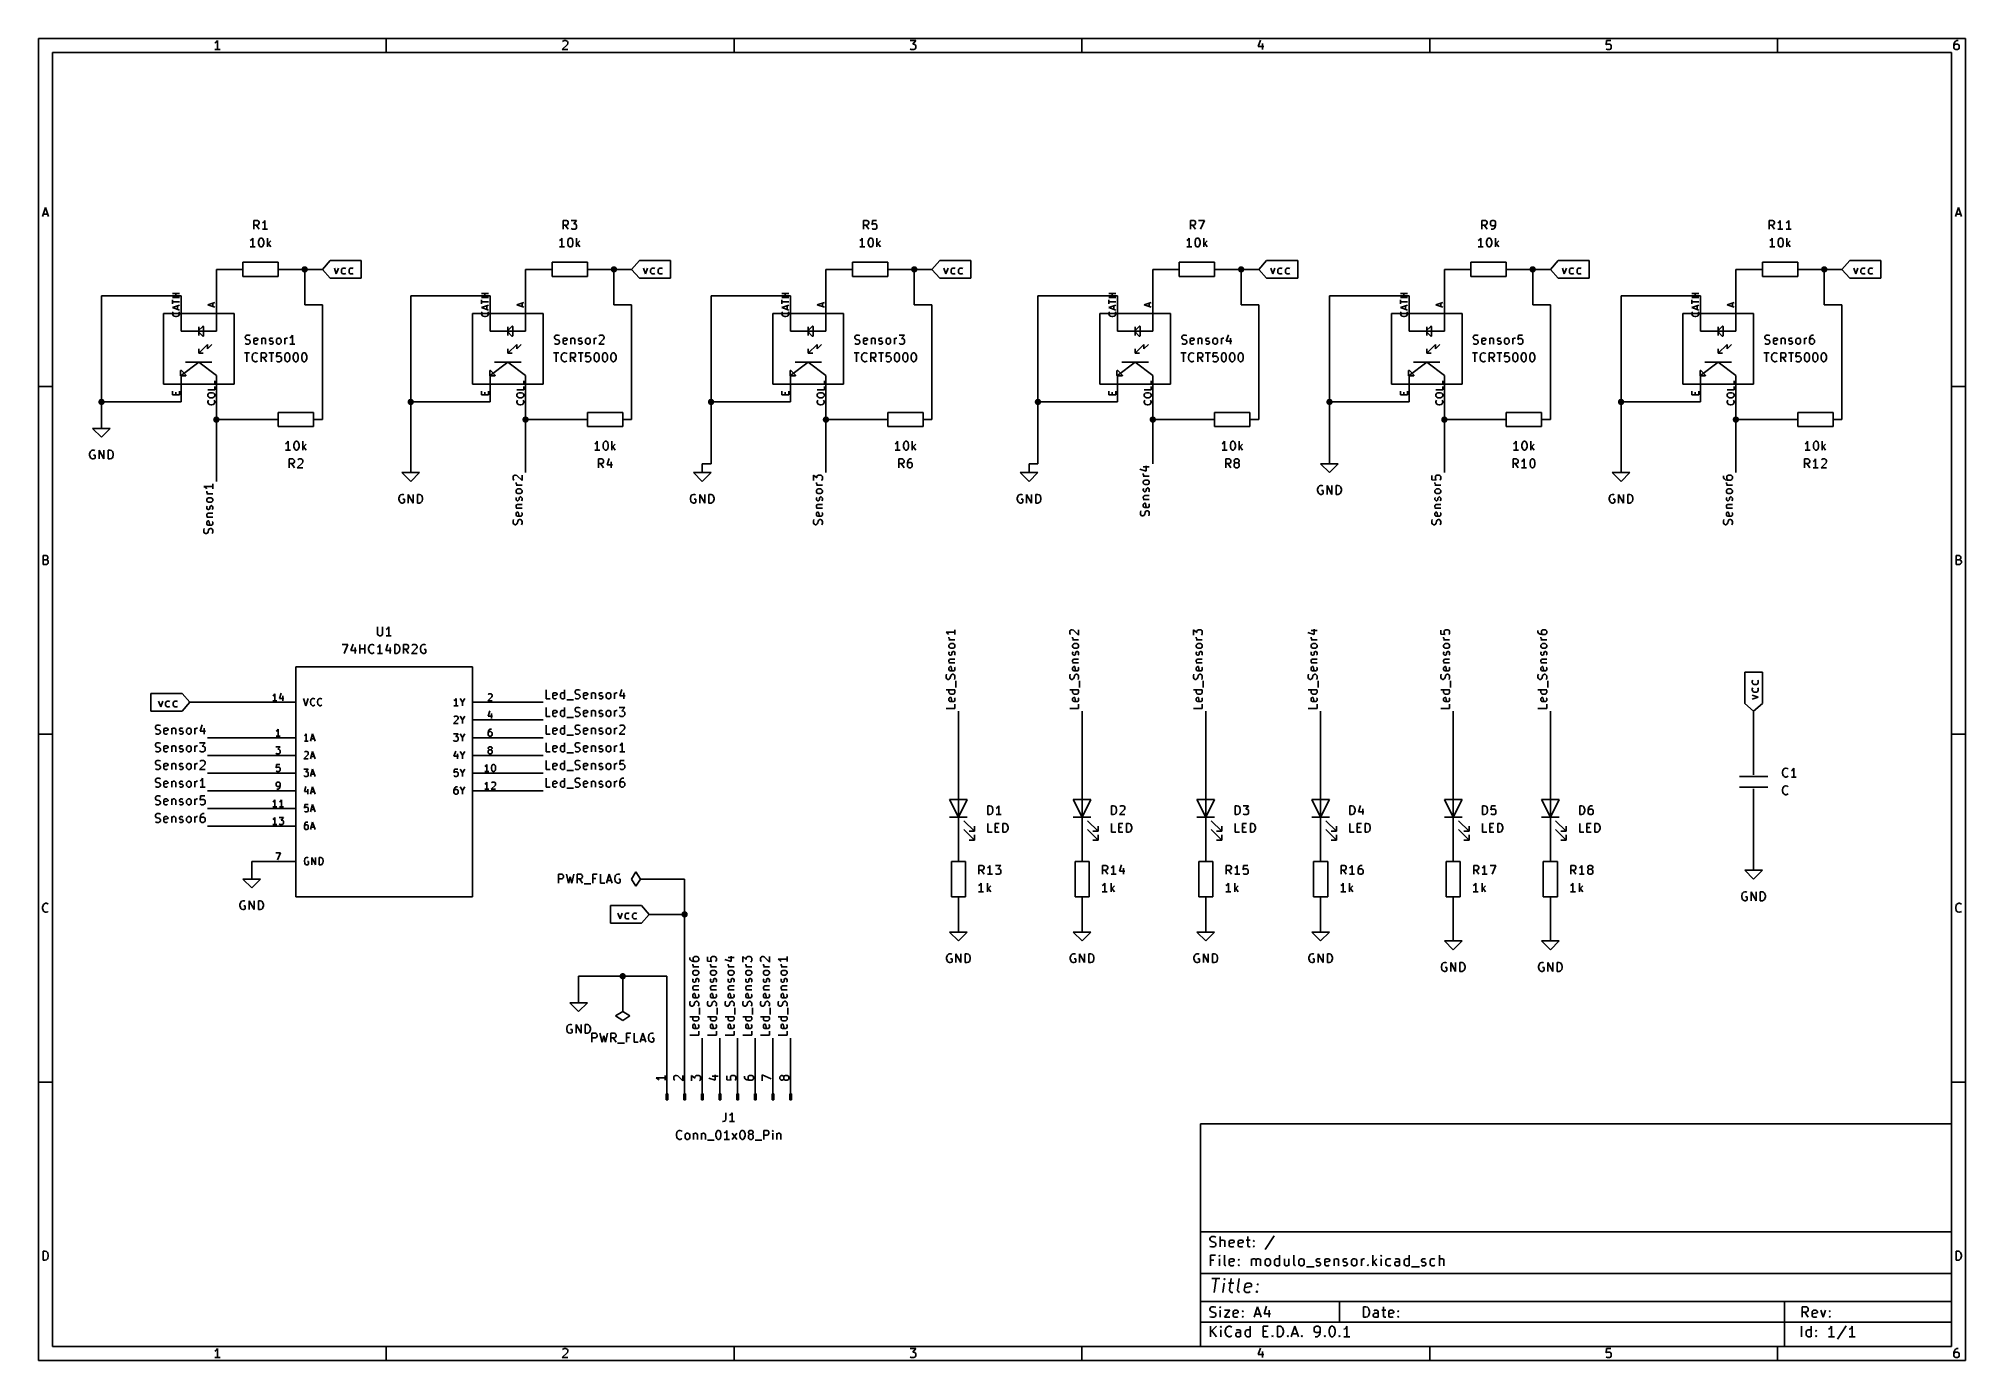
# Model space of a CAD drawing. Extents: x 0.4 to 11.3, y -7.9 to -0.4.
import ezdxf

# ---------------------------------------------------------------- set-up
doc = ezdxf.new("R2010")
doc.units = 0
doc.header["$MEASUREMENT"] = 0
for name, color, linetype in [('CYAN2', 4, 'CONTINUOUS'), ('GRAY1', 251, 'CONTINUOUS'), ('GREEN3', 91, 'CONTINUOUS'), ('LYELLOW', 51, 'CONTINUOUS'), ('RED2', 1, 'CONTINUOUS'), ('RED3', 11, 'CONTINUOUS')]:
    doc.layers.add(name, color=color, linetype=linetype)

msp = doc.modelspace()

# ---------------------------------------------------------------- linework, layer by layer
at = {"layer": 'CYAN2', "linetype": 'CONTINUOUS'}
for p, q in [((1.606, -1.523), (1.601, -1.53)), ((1.606, -1.573), (1.606, -1.523)), ((1.613, -1.473), (1.613, -1.423)), ((1.613, -1.423), (1.632, -1.423)), ((1.632, -1.449), (1.613, -1.449)), ((1.642, -1.473), (1.625, -1.449)), ((1.632, -1.423), (1.637, -1.425)), ((1.637, -1.447), (1.632, -1.449)), ((1.637, -1.425), (1.639, -1.428)), ((1.639, -1.444), (1.637, -1.447)), ((1.639, -1.428), (1.642, -1.432)), ((1.642, -1.439), (1.639, -1.444)), ((1.642, -1.432), (1.642, -1.439)), ((1.644, -1.528), (1.646, -1.525)), ((1.646, -1.525), (1.651, -1.523)), ((1.651, -1.523), (1.656, -1.523)), ((1.656, -1.523), (1.661, -1.525)), ((1.665, -1.435), (1.661, -1.437)), ((1.689, -1.473), (1.661, -1.473)), ((1.661, -1.525), (1.663, -1.528)), ((1.67, -1.43), (1.665, -1.435)), ((1.675, -1.423), (1.67, -1.43)), ((1.675, -1.473), (1.675, -1.423)), ((1.689, -1.573), (1.689, -1.523)), ((3.356, -1.523), (3.351, -1.53)), ((3.356, -1.573), (3.356, -1.523)), ((3.363, -1.473), (3.363, -1.423)), ((3.363, -1.423), (3.382, -1.423)), ((3.382, -1.449), (3.363, -1.449)), ((3.392, -1.473), (3.375, -1.449)), ((3.382, -1.423), (3.387, -1.425)), ((3.387, -1.447), (3.382, -1.449)), ((3.387, -1.425), (3.389, -1.428)), ((3.389, -1.444), (3.387, -1.447)), ((3.389, -1.428), (3.392, -1.432)), ((3.392, -1.439), (3.389, -1.444)), ((3.392, -1.432), (3.392, -1.439)), ((3.394, -1.528), (3.396, -1.525)), ((3.396, -1.525), (3.401, -1.523)), ((3.401, -1.523), (3.406, -1.523)), ((3.406, -1.523), (3.411, -1.525)), ((3.408, -1.423), (3.439, -1.423)), ((3.411, -1.47), (3.408, -1.468)), ((3.415, -1.473), (3.411, -1.47)), ((3.411, -1.525), (3.413, -1.528)), ((3.43, -1.473), (3.415, -1.473)), ((3.439, -1.423), (3.423, -1.442)), ((3.423, -1.442), (3.43, -1.442)), ((3.43, -1.442), (3.435, -1.444)), ((3.435, -1.47), (3.43, -1.473)), ((3.435, -1.444), (3.437, -1.447)), ((3.437, -1.468), (3.435, -1.47)), ((3.437, -1.447), (3.439, -1.451)), ((3.439, -1.463), (3.437, -1.468)), ((3.439, -1.451), (3.439, -1.463)), ((3.439, -1.573), (3.439, -1.523)), ((5.056, -1.523), (5.051, -1.53)), ((5.056, -1.573), (5.056, -1.523)), ((5.063, -1.473), (5.063, -1.423)), ((5.063, -1.423), (5.082, -1.423)), ((5.082, -1.449), (5.063, -1.449)), ((5.092, -1.473), (5.075, -1.449)), ((5.082, -1.423), (5.087, -1.425)), ((5.087, -1.447), (5.082, -1.449)), ((5.087, -1.425), (5.089, -1.428)), ((5.089, -1.444), (5.087, -1.447)), ((5.089, -1.428), (5.092, -1.432)), ((5.092, -1.439), (5.089, -1.444)), ((5.092, -1.432), (5.092, -1.439)), ((5.094, -1.528), (5.096, -1.525)), ((5.096, -1.525), (5.101, -1.523)), ((5.101, -1.523), (5.106, -1.523)), ((5.106, -1.523), (5.111, -1.525)), ((5.113, -1.423), (5.111, -1.447)), ((5.111, -1.447), (5.113, -1.444)), ((5.113, -1.47), (5.111, -1.468)), ((5.111, -1.525), (5.113, -1.528)), ((5.137, -1.423), (5.113, -1.423)), ((5.113, -1.444), (5.118, -1.442)), ((5.118, -1.473), (5.113, -1.47)), ((5.118, -1.442), (5.13, -1.442)), ((5.13, -1.473), (5.118, -1.473)), ((5.13, -1.442), (5.135, -1.444)), ((5.135, -1.47), (5.13, -1.473)), ((5.135, -1.444), (5.137, -1.447)), ((5.137, -1.468), (5.135, -1.47)), ((5.137, -1.447), (5.139, -1.451)), ((5.139, -1.463), (5.137, -1.468)), ((5.139, -1.451), (5.139, -1.463)), ((5.139, -1.573), (5.139, -1.523)), ((6.906, -1.523), (6.901, -1.53)), ((6.906, -1.573), (6.906, -1.523)), ((6.913, -1.473), (6.913, -1.423)), ((6.913, -1.423), (6.932, -1.423)), ((6.932, -1.449), (6.913, -1.449)), ((6.942, -1.473), (6.925, -1.449)), ((6.932, -1.423), (6.937, -1.425)), ((6.937, -1.447), (6.932, -1.449)), ((6.937, -1.425), (6.939, -1.428)), ((6.939, -1.444), (6.937, -1.447)), ((6.939, -1.428), (6.942, -1.432)), ((6.942, -1.439), (6.939, -1.444)), ((6.942, -1.432), (6.942, -1.439)), ((6.944, -1.528), (6.946, -1.525)), ((6.946, -1.525), (6.951, -1.523)), ((6.951, -1.523), (6.956, -1.523)), ((6.956, -1.523), (6.961, -1.525)), ((6.958, -1.423), (6.992, -1.423)), ((6.961, -1.525), (6.963, -1.528)), ((6.992, -1.423), (6.97, -1.473)), ((6.989, -1.573), (6.989, -1.523)), ((8.556, -1.523), (8.551, -1.53)), ((8.556, -1.573), (8.556, -1.523)), ((8.563, -1.473), (8.563, -1.423)), ((8.563, -1.423), (8.582, -1.423)), ((8.582, -1.449), (8.563, -1.449)), ((8.592, -1.473), (8.575, -1.449)), ((8.582, -1.423), (8.587, -1.425)), ((8.587, -1.447), (8.582, -1.449)), ((8.587, -1.425), (8.589, -1.428)), ((8.589, -1.444), (8.587, -1.447)), ((8.589, -1.428), (8.592, -1.432)), ((8.592, -1.439), (8.589, -1.444)), ((8.592, -1.432), (8.592, -1.439)), ((8.594, -1.528), (8.596, -1.525)), ((8.596, -1.525), (8.601, -1.523)), ((8.601, -1.523), (8.606, -1.523)), ((8.606, -1.523), (8.611, -1.525)), ((8.613, -1.428), (8.611, -1.432)), ((8.611, -1.432), (8.611, -1.444)), ((8.611, -1.444), (8.613, -1.449)), ((8.611, -1.525), (8.613, -1.528)), ((8.615, -1.425), (8.613, -1.428)), ((8.613, -1.449), (8.615, -1.451)), ((8.62, -1.423), (8.615, -1.425)), ((8.615, -1.451), (8.62, -1.454)), ((8.615, -1.473), (8.625, -1.473)), ((8.63, -1.423), (8.62, -1.423)), ((8.62, -1.454), (8.63, -1.454)), ((8.625, -1.473), (8.63, -1.47)), ((8.635, -1.425), (8.63, -1.423)), ((8.63, -1.454), (8.635, -1.451)), ((8.63, -1.47), (8.632, -1.468)), ((8.632, -1.468), (8.637, -1.461)), ((8.637, -1.428), (8.635, -1.425)), ((8.635, -1.451), (8.637, -1.449)), ((8.639, -1.432), (8.637, -1.428)), ((8.637, -1.449), (8.639, -1.444)), ((8.637, -1.461), (8.639, -1.451)), ((8.639, -1.451), (8.639, -1.432)), ((8.639, -1.573), (8.639, -1.523)), ((10.189, -1.473), (10.189, -1.423)), ((10.189, -1.423), (10.208, -1.423)), ((10.208, -1.449), (10.189, -1.449)), ((10.218, -1.473), (10.201, -1.449)), ((10.206, -1.523), (10.201, -1.53)), ((10.206, -1.573), (10.206, -1.523)), ((10.208, -1.423), (10.213, -1.425)), ((10.213, -1.447), (10.208, -1.449)), ((10.213, -1.425), (10.215, -1.428)), ((10.215, -1.444), (10.213, -1.447)), ((10.215, -1.428), (10.218, -1.432)), ((10.218, -1.439), (10.215, -1.444)), ((10.218, -1.432), (10.218, -1.439)), ((10.242, -1.435), (10.237, -1.437)), ((10.265, -1.473), (10.237, -1.473)), ((10.246, -1.43), (10.242, -1.435)), ((10.244, -1.528), (10.246, -1.525)), ((10.251, -1.423), (10.246, -1.43)), ((10.246, -1.525), (10.251, -1.523)), ((10.251, -1.473), (10.251, -1.423)), ((10.251, -1.523), (10.256, -1.523)), ((10.256, -1.523), (10.261, -1.525)), ((10.261, -1.525), (10.263, -1.528)), ((10.289, -1.435), (10.285, -1.437)), ((10.313, -1.473), (10.285, -1.473)), ((10.294, -1.43), (10.289, -1.435)), ((10.289, -1.573), (10.289, -1.523)), ((10.299, -1.423), (10.294, -1.43)), ((10.299, -1.473), (10.299, -1.423)), ((1.596, -1.535), (1.592, -1.537)), ((1.62, -1.573), (1.592, -1.573)), ((1.601, -1.53), (1.596, -1.535)), ((1.639, -1.542), (1.642, -1.532)), ((1.639, -1.554), (1.639, -1.542)), ((1.642, -1.563), (1.639, -1.554)), ((1.642, -1.532), (1.644, -1.528)), ((1.644, -1.568), (1.642, -1.563)), ((1.646, -1.57), (1.644, -1.568)), ((1.651, -1.573), (1.646, -1.57)), ((1.656, -1.573), (1.651, -1.573)), ((1.661, -1.57), (1.656, -1.573)), ((1.663, -1.568), (1.661, -1.57)), ((1.663, -1.528), (1.665, -1.532)), ((1.665, -1.563), (1.663, -1.568)), ((1.665, -1.532), (1.668, -1.542)), ((1.668, -1.554), (1.665, -1.563)), ((1.668, -1.542), (1.668, -1.554)), ((1.708, -1.539), (1.689, -1.559)), ((1.694, -1.554), (1.708, -1.573)), ((3.346, -1.535), (3.342, -1.537)), ((3.37, -1.573), (3.342, -1.573)), ((3.351, -1.53), (3.346, -1.535)), ((3.389, -1.542), (3.392, -1.532)), ((3.389, -1.554), (3.389, -1.542)), ((3.392, -1.563), (3.389, -1.554)), ((3.392, -1.532), (3.394, -1.528)), ((3.394, -1.568), (3.392, -1.563)), ((3.396, -1.57), (3.394, -1.568)), ((3.401, -1.573), (3.396, -1.57)), ((3.406, -1.573), (3.401, -1.573)), ((3.411, -1.57), (3.406, -1.573)), ((3.413, -1.568), (3.411, -1.57)), ((3.413, -1.528), (3.415, -1.532)), ((3.415, -1.563), (3.413, -1.568)), ((3.415, -1.532), (3.418, -1.542)), ((3.418, -1.554), (3.415, -1.563)), ((3.418, -1.542), (3.418, -1.554)), ((3.458, -1.539), (3.439, -1.559)), ((3.444, -1.554), (3.458, -1.573)), ((5.046, -1.535), (5.042, -1.537)), ((5.07, -1.573), (5.042, -1.573)), ((5.051, -1.53), (5.046, -1.535)), ((5.089, -1.542), (5.092, -1.532)), ((5.089, -1.554), (5.089, -1.542)), ((5.092, -1.563), (5.089, -1.554)), ((5.092, -1.532), (5.094, -1.528)), ((5.094, -1.568), (5.092, -1.563)), ((5.096, -1.57), (5.094, -1.568)), ((5.101, -1.573), (5.096, -1.57)), ((5.106, -1.573), (5.101, -1.573)), ((5.111, -1.57), (5.106, -1.573)), ((5.113, -1.568), (5.111, -1.57)), ((5.113, -1.528), (5.115, -1.532)), ((5.115, -1.563), (5.113, -1.568)), ((5.115, -1.532), (5.118, -1.542)), ((5.118, -1.554), (5.115, -1.563)), ((5.118, -1.542), (5.118, -1.554)), ((5.158, -1.539), (5.139, -1.559)), ((5.144, -1.554), (5.158, -1.573)), ((6.896, -1.535), (6.892, -1.537)), ((6.92, -1.573), (6.892, -1.573)), ((6.901, -1.53), (6.896, -1.535)), ((6.939, -1.542), (6.942, -1.532)), ((6.939, -1.554), (6.939, -1.542)), ((6.942, -1.563), (6.939, -1.554)), ((6.942, -1.532), (6.944, -1.528)), ((6.944, -1.568), (6.942, -1.563)), ((6.946, -1.57), (6.944, -1.568)), ((6.951, -1.573), (6.946, -1.57)), ((6.956, -1.573), (6.951, -1.573)), ((6.961, -1.57), (6.956, -1.573)), ((6.963, -1.568), (6.961, -1.57)), ((6.963, -1.528), (6.965, -1.532)), ((6.965, -1.563), (6.963, -1.568)), ((6.965, -1.532), (6.968, -1.542)), ((6.968, -1.554), (6.965, -1.563)), ((6.968, -1.542), (6.968, -1.554)), ((7.008, -1.539), (6.989, -1.559)), ((6.994, -1.554), (7.008, -1.573)), ((8.546, -1.535), (8.542, -1.537)), ((8.57, -1.573), (8.542, -1.573)), ((8.551, -1.53), (8.546, -1.535)), ((8.589, -1.542), (8.592, -1.532)), ((8.589, -1.554), (8.589, -1.542)), ((8.592, -1.563), (8.589, -1.554)), ((8.592, -1.532), (8.594, -1.528)), ((8.594, -1.568), (8.592, -1.563)), ((8.596, -1.57), (8.594, -1.568)), ((8.601, -1.573), (8.596, -1.57)), ((8.606, -1.573), (8.601, -1.573)), ((8.611, -1.57), (8.606, -1.573)), ((8.613, -1.568), (8.611, -1.57)), ((8.613, -1.528), (8.615, -1.532)), ((8.615, -1.563), (8.613, -1.568)), ((8.615, -1.532), (8.618, -1.542)), ((8.618, -1.554), (8.615, -1.563)), ((8.618, -1.542), (8.618, -1.554)), ((8.658, -1.539), (8.639, -1.559)), ((8.644, -1.554), (8.658, -1.573)), ((10.196, -1.535), (10.192, -1.537)), ((10.22, -1.573), (10.192, -1.573)), ((10.201, -1.53), (10.196, -1.535)), ((10.239, -1.542), (10.242, -1.532)), ((10.239, -1.554), (10.239, -1.542)), ((10.242, -1.563), (10.239, -1.554)), ((10.242, -1.532), (10.244, -1.528)), ((10.244, -1.568), (10.242, -1.563)), ((10.246, -1.57), (10.244, -1.568)), ((10.251, -1.573), (10.246, -1.57)), ((10.256, -1.573), (10.251, -1.573)), ((10.261, -1.57), (10.256, -1.573)), ((10.263, -1.568), (10.261, -1.57)), ((10.263, -1.528), (10.265, -1.532)), ((10.265, -1.563), (10.263, -1.568)), ((10.265, -1.532), (10.268, -1.542)), ((10.268, -1.554), (10.265, -1.563)), ((10.268, -1.542), (10.268, -1.554)), ((10.308, -1.539), (10.289, -1.559)), ((10.294, -1.554), (10.308, -1.573)), ((7.128, -2.07), (7.116, -2.106)), ((1.559, -2.173), (1.588, -2.173)), ((1.564, -2.082), (1.566, -2.078)), ((1.564, -2.087), (1.564, -2.082)), ((1.566, -2.092), (1.564, -2.087)), ((1.564, -2.12), (1.571, -2.123)), ((1.566, -2.078), (1.569, -2.075)), ((1.569, -2.094), (1.566, -2.092)), ((1.569, -2.075), (1.573, -2.073)), ((1.573, -2.097), (1.569, -2.094)), ((1.571, -2.123), (1.583, -2.123)), ((1.573, -2.073), (1.585, -2.073)), ((1.583, -2.099), (1.573, -2.097)), ((1.573, -2.223), (1.573, -2.173)), ((1.588, -2.101), (1.583, -2.099)), ((1.583, -2.123), (1.588, -2.12)), ((1.585, -2.073), (1.592, -2.075)), ((1.59, -2.104), (1.588, -2.101)), ((1.588, -2.12), (1.59, -2.118)), ((1.592, -2.109), (1.59, -2.104)), ((1.59, -2.118), (1.592, -2.113)), ((1.592, -2.113), (1.592, -2.109)), ((1.604, -2.185), (1.607, -2.18)), ((1.607, -2.18), (1.612, -2.175)), ((1.612, -2.097), (1.614, -2.092)), ((1.612, -2.116), (1.612, -2.097)), ((1.635, -2.101), (1.612, -2.106)), ((1.614, -2.12), (1.612, -2.116)), ((1.612, -2.175), (1.619, -2.173)), ((1.614, -2.092), (1.619, -2.089)), ((1.619, -2.123), (1.614, -2.12)), ((1.619, -2.089), (1.628, -2.089)), ((1.628, -2.123), (1.619, -2.123)), ((1.619, -2.173), (1.623, -2.173)), ((1.623, -2.173), (1.631, -2.175)), ((1.628, -2.089), (1.633, -2.092)), ((1.633, -2.12), (1.628, -2.123)), ((1.631, -2.175), (1.633, -2.178)), ((1.633, -2.092), (1.635, -2.097)), ((1.635, -2.097), (1.635, -2.101)), ((1.654, -2.223), (1.654, -2.173)), ((1.654, -2.173), (1.673, -2.173)), ((1.657, -2.089), (1.657, -2.123)), ((1.657, -2.094), (1.659, -2.092)), ((1.659, -2.092), (1.664, -2.089)), ((1.664, -2.089), (1.671, -2.089)), ((1.671, -2.089), (1.676, -2.092)), ((1.673, -2.173), (1.678, -2.175)), ((1.676, -2.092), (1.678, -2.097)), ((1.678, -2.097), (1.678, -2.123)), ((1.678, -2.175), (1.681, -2.178)), ((1.681, -2.178), (1.683, -2.182)), ((1.697, -2.173), (1.726, -2.173)), ((1.7, -2.097), (1.702, -2.092)), ((1.7, -2.099), (1.7, -2.097)), ((1.702, -2.104), (1.7, -2.099)), ((1.7, -2.12), (1.704, -2.123)), ((1.702, -2.092), (1.707, -2.089)), ((1.707, -2.106), (1.702, -2.104)), ((1.704, -2.123), (1.714, -2.123)), ((1.707, -2.089), (1.714, -2.089)), ((1.714, -2.106), (1.707, -2.106)), ((1.712, -2.223), (1.712, -2.173)), ((1.714, -2.089), (1.719, -2.092)), ((1.719, -2.109), (1.714, -2.106)), ((1.714, -2.123), (1.719, -2.12)), ((1.721, -2.113), (1.719, -2.109)), ((1.719, -2.12), (1.721, -2.116)), ((1.721, -2.116), (1.721, -2.113)), ((1.74, -2.099), (1.742, -2.094)), ((1.74, -2.113), (1.74, -2.099)), ((1.742, -2.118), (1.74, -2.113)), ((1.742, -2.173), (1.74, -2.197)), ((1.742, -2.094), (1.745, -2.092)), ((1.745, -2.12), (1.742, -2.118)), ((1.766, -2.173), (1.742, -2.173)), ((1.745, -2.092), (1.75, -2.089)), ((1.75, -2.123), (1.745, -2.12)), ((1.75, -2.089), (1.757, -2.089)), ((1.757, -2.123), (1.75, -2.123)), ((1.757, -2.089), (1.762, -2.092)), ((1.762, -2.12), (1.757, -2.123)), ((1.762, -2.092), (1.764, -2.094)), ((1.764, -2.118), (1.762, -2.12)), ((1.764, -2.094), (1.766, -2.099)), ((1.766, -2.113), (1.764, -2.118)), ((1.766, -2.099), (1.766, -2.113)), ((1.788, -2.123), (1.788, -2.089)), ((1.788, -2.099), (1.79, -2.094)), ((1.79, -2.094), (1.792, -2.092)), ((1.79, -2.182), (1.792, -2.178)), ((1.792, -2.092), (1.797, -2.089)), ((1.792, -2.178), (1.795, -2.175)), ((1.795, -2.175), (1.8, -2.173)), ((1.797, -2.089), (1.802, -2.089)), ((1.8, -2.173), (1.804, -2.173)), ((1.804, -2.173), (1.809, -2.175)), ((1.809, -2.175), (1.812, -2.178)), ((1.812, -2.178), (1.814, -2.182)), ((1.821, -2.085), (1.816, -2.087)), ((1.845, -2.123), (1.816, -2.123)), ((1.826, -2.08), (1.821, -2.085)), ((1.831, -2.073), (1.826, -2.08)), ((1.831, -2.123), (1.831, -2.073)), ((1.838, -2.182), (1.84, -2.178)), ((1.84, -2.178), (1.842, -2.175)), ((1.842, -2.175), (1.847, -2.173)), ((1.847, -2.173), (1.852, -2.173)), ((1.852, -2.173), (1.857, -2.175)), ((1.857, -2.175), (1.859, -2.178)), ((1.859, -2.178), (1.862, -2.182)), ((1.885, -2.182), (1.888, -2.178)), ((1.888, -2.178), (1.89, -2.175)), ((1.89, -2.175), (1.895, -2.173)), ((1.895, -2.173), (1.9, -2.173)), ((1.9, -2.173), (1.904, -2.175)), ((1.904, -2.175), (1.907, -2.178)), ((1.907, -2.178), (1.909, -2.182)), ((3.309, -2.173), (3.338, -2.173)), ((3.314, -2.082), (3.316, -2.078)), ((3.314, -2.087), (3.314, -2.082)), ((3.316, -2.092), (3.314, -2.087)), ((3.314, -2.12), (3.321, -2.123)), ((3.316, -2.078), (3.319, -2.075)), ((3.319, -2.094), (3.316, -2.092)), ((3.319, -2.075), (3.323, -2.073)), ((3.323, -2.097), (3.319, -2.094)), ((3.321, -2.123), (3.333, -2.123)), ((3.323, -2.073), (3.335, -2.073)), ((3.333, -2.099), (3.323, -2.097)), ((3.323, -2.223), (3.323, -2.173)), ((3.338, -2.101), (3.333, -2.099)), ((3.333, -2.123), (3.338, -2.12)), ((3.335, -2.073), (3.342, -2.075)), ((3.34, -2.104), (3.338, -2.101)), ((3.338, -2.12), (3.34, -2.118)), ((3.342, -2.109), (3.34, -2.104)), ((3.34, -2.118), (3.342, -2.113)), ((3.342, -2.113), (3.342, -2.109)), ((3.354, -2.185), (3.357, -2.18)), ((3.357, -2.18), (3.362, -2.175)), ((3.362, -2.097), (3.364, -2.092)), ((3.362, -2.116), (3.362, -2.097)), ((3.385, -2.101), (3.362, -2.106)), ((3.364, -2.12), (3.362, -2.116)), ((3.362, -2.175), (3.369, -2.173)), ((3.364, -2.092), (3.369, -2.089)), ((3.369, -2.123), (3.364, -2.12)), ((3.369, -2.089), (3.378, -2.089)), ((3.378, -2.123), (3.369, -2.123)), ((3.369, -2.173), (3.373, -2.173)), ((3.373, -2.173), (3.381, -2.175)), ((3.378, -2.089), (3.383, -2.092)), ((3.383, -2.12), (3.378, -2.123)), ((3.381, -2.175), (3.383, -2.178)), ((3.383, -2.092), (3.385, -2.097)), ((3.385, -2.097), (3.385, -2.101)), ((3.404, -2.223), (3.404, -2.173)), ((3.404, -2.173), (3.423, -2.173)), ((3.407, -2.089), (3.407, -2.123)), ((3.407, -2.094), (3.409, -2.092)), ((3.409, -2.092), (3.414, -2.089)), ((3.414, -2.089), (3.421, -2.089)), ((3.421, -2.089), (3.426, -2.092)), ((3.423, -2.173), (3.428, -2.175)), ((3.426, -2.092), (3.428, -2.097)), ((3.428, -2.097), (3.428, -2.123)), ((3.428, -2.175), (3.431, -2.178)), ((3.431, -2.178), (3.433, -2.182)), ((3.447, -2.173), (3.476, -2.173)), ((3.45, -2.097), (3.452, -2.092)), ((3.45, -2.099), (3.45, -2.097)), ((3.452, -2.104), (3.45, -2.099)), ((3.45, -2.12), (3.454, -2.123)), ((3.452, -2.092), (3.457, -2.089)), ((3.457, -2.106), (3.452, -2.104)), ((3.454, -2.123), (3.464, -2.123)), ((3.457, -2.089), (3.464, -2.089)), ((3.464, -2.106), (3.457, -2.106)), ((3.462, -2.223), (3.462, -2.173)), ((3.464, -2.089), (3.469, -2.092)), ((3.469, -2.109), (3.464, -2.106)), ((3.464, -2.123), (3.469, -2.12)), ((3.471, -2.113), (3.469, -2.109)), ((3.469, -2.12), (3.471, -2.116)), ((3.471, -2.116), (3.471, -2.113)), ((3.49, -2.099), (3.492, -2.094)), ((3.49, -2.113), (3.49, -2.099)), ((3.492, -2.118), (3.49, -2.113)), ((3.492, -2.173), (3.49, -2.197)), ((3.492, -2.094), (3.495, -2.092)), ((3.495, -2.12), (3.492, -2.118)), ((3.516, -2.173), (3.492, -2.173)), ((3.495, -2.092), (3.5, -2.089)), ((3.5, -2.123), (3.495, -2.12)), ((3.5, -2.089), (3.507, -2.089)), ((3.507, -2.123), (3.5, -2.123)), ((3.507, -2.089), (3.512, -2.092)), ((3.512, -2.12), (3.507, -2.123)), ((3.512, -2.092), (3.514, -2.094)), ((3.514, -2.118), (3.512, -2.12)), ((3.514, -2.094), (3.516, -2.099)), ((3.516, -2.113), (3.514, -2.118)), ((3.516, -2.099), (3.516, -2.113)), ((3.538, -2.123), (3.538, -2.089)), ((3.538, -2.099), (3.54, -2.094)), ((3.54, -2.094), (3.542, -2.092)), ((3.54, -2.182), (3.542, -2.178)), ((3.542, -2.092), (3.547, -2.089)), ((3.542, -2.178), (3.545, -2.175)), ((3.545, -2.175), (3.55, -2.173)), ((3.547, -2.089), (3.552, -2.089)), ((3.55, -2.173), (3.554, -2.173)), ((3.554, -2.173), (3.559, -2.175)), ((3.559, -2.175), (3.562, -2.178)), ((3.562, -2.178), (3.564, -2.182)), ((3.592, -2.094), (3.564, -2.123)), ((3.564, -2.123), (3.595, -2.123)), ((3.566, -2.078), (3.569, -2.075)), ((3.569, -2.075), (3.573, -2.073)), ((3.573, -2.073), (3.585, -2.073)), ((3.585, -2.073), (3.59, -2.075)), ((3.588, -2.182), (3.59, -2.178)), ((3.59, -2.075), (3.592, -2.078)), ((3.59, -2.178), (3.592, -2.175)), ((3.592, -2.078), (3.595, -2.082)), ((3.595, -2.087), (3.592, -2.094)), ((3.592, -2.175), (3.597, -2.173)), ((3.595, -2.082), (3.595, -2.087)), ((3.597, -2.173), (3.602, -2.173)), ((3.602, -2.173), (3.607, -2.175)), ((3.607, -2.175), (3.609, -2.178)), ((3.609, -2.178), (3.612, -2.182)), ((3.635, -2.182), (3.638, -2.178)), ((3.638, -2.178), (3.64, -2.175)), ((3.64, -2.175), (3.645, -2.173)), ((3.645, -2.173), (3.65, -2.173)), ((3.65, -2.173), (3.654, -2.175)), ((3.654, -2.175), (3.657, -2.178)), ((3.657, -2.178), (3.659, -2.182)), ((5.009, -2.173), (5.038, -2.173)), ((5.014, -2.082), (5.016, -2.078)), ((5.014, -2.087), (5.014, -2.082)), ((5.016, -2.092), (5.014, -2.087)), ((5.014, -2.12), (5.021, -2.123)), ((5.016, -2.078), (5.019, -2.075)), ((5.019, -2.094), (5.016, -2.092)), ((5.019, -2.075), (5.023, -2.073)), ((5.023, -2.097), (5.019, -2.094)), ((5.021, -2.123), (5.033, -2.123)), ((5.023, -2.073), (5.035, -2.073)), ((5.033, -2.099), (5.023, -2.097)), ((5.023, -2.223), (5.023, -2.173)), ((5.038, -2.101), (5.033, -2.099)), ((5.033, -2.123), (5.038, -2.12)), ((5.035, -2.073), (5.042, -2.075)), ((5.04, -2.104), (5.038, -2.101)), ((5.038, -2.12), (5.04, -2.118)), ((5.042, -2.109), (5.04, -2.104)), ((5.04, -2.118), (5.042, -2.113)), ((5.042, -2.113), (5.042, -2.109)), ((5.054, -2.185), (5.057, -2.18)), ((5.057, -2.18), (5.062, -2.175)), ((5.062, -2.097), (5.064, -2.092)), ((5.062, -2.116), (5.062, -2.097)), ((5.085, -2.101), (5.062, -2.106)), ((5.064, -2.12), (5.062, -2.116)), ((5.062, -2.175), (5.069, -2.173)), ((5.064, -2.092), (5.069, -2.089)), ((5.069, -2.123), (5.064, -2.12)), ((5.069, -2.089), (5.078, -2.089)), ((5.078, -2.123), (5.069, -2.123)), ((5.069, -2.173), (5.073, -2.173)), ((5.073, -2.173), (5.081, -2.175)), ((5.078, -2.089), (5.083, -2.092)), ((5.083, -2.12), (5.078, -2.123)), ((5.081, -2.175), (5.083, -2.178)), ((5.083, -2.092), (5.085, -2.097)), ((5.085, -2.097), (5.085, -2.101)), ((5.104, -2.223), (5.104, -2.173)), ((5.104, -2.173), (5.123, -2.173)), ((5.107, -2.089), (5.107, -2.123)), ((5.107, -2.094), (5.109, -2.092)), ((5.109, -2.092), (5.114, -2.089)), ((5.114, -2.089), (5.121, -2.089)), ((5.121, -2.089), (5.126, -2.092)), ((5.123, -2.173), (5.128, -2.175)), ((5.126, -2.092), (5.128, -2.097)), ((5.128, -2.097), (5.128, -2.123)), ((5.128, -2.175), (5.131, -2.178)), ((5.131, -2.178), (5.133, -2.182)), ((5.147, -2.173), (5.176, -2.173)), ((5.15, -2.097), (5.152, -2.092)), ((5.15, -2.099), (5.15, -2.097)), ((5.152, -2.104), (5.15, -2.099)), ((5.15, -2.12), (5.154, -2.123)), ((5.152, -2.092), (5.157, -2.089)), ((5.157, -2.106), (5.152, -2.104)), ((5.154, -2.123), (5.164, -2.123)), ((5.157, -2.089), (5.164, -2.089)), ((5.164, -2.106), (5.157, -2.106)), ((5.162, -2.223), (5.162, -2.173)), ((5.164, -2.089), (5.169, -2.092)), ((5.169, -2.109), (5.164, -2.106)), ((5.164, -2.123), (5.169, -2.12)), ((5.171, -2.113), (5.169, -2.109)), ((5.169, -2.12), (5.171, -2.116)), ((5.171, -2.116), (5.171, -2.113)), ((5.19, -2.099), (5.192, -2.094)), ((5.19, -2.113), (5.19, -2.099)), ((5.192, -2.118), (5.19, -2.113)), ((5.192, -2.173), (5.19, -2.197)), ((5.192, -2.094), (5.195, -2.092)), ((5.195, -2.12), (5.192, -2.118)), ((5.216, -2.173), (5.192, -2.173)), ((5.195, -2.092), (5.2, -2.089)), ((5.2, -2.123), (5.195, -2.12)), ((5.2, -2.089), (5.207, -2.089)), ((5.207, -2.123), (5.2, -2.123)), ((5.207, -2.089), (5.212, -2.092)), ((5.212, -2.12), (5.207, -2.123)), ((5.212, -2.092), (5.214, -2.094)), ((5.214, -2.118), (5.212, -2.12)), ((5.214, -2.094), (5.216, -2.099)), ((5.216, -2.113), (5.214, -2.118)), ((5.216, -2.099), (5.216, -2.113)), ((5.238, -2.123), (5.238, -2.089)), ((5.238, -2.099), (5.24, -2.094)), ((5.24, -2.094), (5.242, -2.092)), ((5.24, -2.182), (5.242, -2.178)), ((5.242, -2.092), (5.247, -2.089)), ((5.242, -2.178), (5.245, -2.175)), ((5.245, -2.175), (5.25, -2.173)), ((5.247, -2.089), (5.252, -2.089)), ((5.25, -2.173), (5.254, -2.173)), ((5.254, -2.173), (5.259, -2.175)), ((5.259, -2.175), (5.262, -2.178)), ((5.262, -2.178), (5.264, -2.182)), ((5.264, -2.073), (5.295, -2.073)), ((5.266, -2.12), (5.264, -2.118)), ((5.271, -2.123), (5.266, -2.12)), ((5.285, -2.123), (5.271, -2.123)), ((5.295, -2.073), (5.278, -2.092)), ((5.278, -2.092), (5.285, -2.092)), ((5.285, -2.092), (5.29, -2.094)), ((5.29, -2.12), (5.285, -2.123)), ((5.288, -2.182), (5.29, -2.178)), ((5.29, -2.094), (5.292, -2.097)), ((5.292, -2.118), (5.29, -2.12)), ((5.29, -2.178), (5.292, -2.175)), ((5.292, -2.097), (5.295, -2.101)), ((5.295, -2.113), (5.292, -2.118)), ((5.292, -2.175), (5.297, -2.173)), ((5.295, -2.101), (5.295, -2.113)), ((5.297, -2.173), (5.302, -2.173)), ((5.302, -2.173), (5.307, -2.175)), ((5.307, -2.175), (5.309, -2.178)), ((5.309, -2.178), (5.312, -2.182)), ((5.335, -2.182), (5.338, -2.178)), ((5.338, -2.178), (5.34, -2.175)), ((5.34, -2.175), (5.345, -2.173)), ((5.345, -2.173), (5.35, -2.173)), ((5.35, -2.173), (5.354, -2.175)), ((5.354, -2.175), (5.357, -2.178)), ((5.357, -2.178), (5.359, -2.182)), ((6.859, -2.173), (6.888, -2.173)), ((6.864, -2.082), (6.866, -2.078)), ((6.864, -2.087), (6.864, -2.082)), ((6.866, -2.092), (6.864, -2.087)), ((6.864, -2.12), (6.871, -2.123)), ((6.866, -2.078), (6.869, -2.075)), ((6.869, -2.094), (6.866, -2.092)), ((6.869, -2.075), (6.873, -2.073)), ((6.873, -2.097), (6.869, -2.094)), ((6.871, -2.123), (6.883, -2.123)), ((6.873, -2.073), (6.885, -2.073)), ((6.883, -2.099), (6.873, -2.097)), ((6.873, -2.223), (6.873, -2.173)), ((6.888, -2.101), (6.883, -2.099)), ((6.883, -2.123), (6.888, -2.12)), ((6.885, -2.073), (6.892, -2.075)), ((6.89, -2.104), (6.888, -2.101)), ((6.888, -2.12), (6.89, -2.118)), ((6.892, -2.109), (6.89, -2.104)), ((6.89, -2.118), (6.892, -2.113)), ((6.892, -2.113), (6.892, -2.109)), ((6.904, -2.185), (6.907, -2.18)), ((6.907, -2.18), (6.912, -2.175)), ((6.912, -2.097), (6.914, -2.092)), ((6.912, -2.116), (6.912, -2.097)), ((6.935, -2.101), (6.912, -2.106)), ((6.914, -2.12), (6.912, -2.116)), ((6.912, -2.175), (6.919, -2.173)), ((6.914, -2.092), (6.919, -2.089)), ((6.919, -2.123), (6.914, -2.12)), ((6.919, -2.089), (6.928, -2.089)), ((6.928, -2.123), (6.919, -2.123)), ((6.919, -2.173), (6.923, -2.173)), ((6.923, -2.173), (6.931, -2.175)), ((6.928, -2.089), (6.933, -2.092)), ((6.933, -2.12), (6.928, -2.123)), ((6.931, -2.175), (6.933, -2.178)), ((6.933, -2.092), (6.935, -2.097)), ((6.935, -2.097), (6.935, -2.101)), ((6.954, -2.223), (6.954, -2.173)), ((6.954, -2.173), (6.973, -2.173)), ((6.957, -2.089), (6.957, -2.123)), ((6.957, -2.094), (6.959, -2.092)), ((6.959, -2.092), (6.964, -2.089)), ((6.964, -2.089), (6.971, -2.089)), ((6.971, -2.089), (6.976, -2.092)), ((6.973, -2.173), (6.978, -2.175)), ((6.976, -2.092), (6.978, -2.097)), ((6.978, -2.097), (6.978, -2.123)), ((6.978, -2.175), (6.981, -2.178)), ((6.981, -2.178), (6.983, -2.182)), ((6.997, -2.173), (7.026, -2.173)), ((7, -2.097), (7.002, -2.092)), ((7, -2.099), (7, -2.097)), ((7.002, -2.104), (7, -2.099)), ((7, -2.12), (7.004, -2.123)), ((7.002, -2.092), (7.007, -2.089)), ((7.007, -2.106), (7.002, -2.104)), ((7.004, -2.123), (7.014, -2.123)), ((7.007, -2.089), (7.014, -2.089)), ((7.014, -2.106), (7.007, -2.106)), ((7.012, -2.223), (7.012, -2.173)), ((7.014, -2.089), (7.019, -2.092)), ((7.019, -2.109), (7.014, -2.106)), ((7.014, -2.123), (7.019, -2.12)), ((7.021, -2.113), (7.019, -2.109)), ((7.019, -2.12), (7.021, -2.116)), ((7.021, -2.116), (7.021, -2.113)), ((7.04, -2.099), (7.042, -2.094)), ((7.04, -2.113), (7.04, -2.099)), ((7.042, -2.118), (7.04, -2.113)), ((7.042, -2.173), (7.04, -2.197)), ((7.042, -2.094), (7.045, -2.092)), ((7.045, -2.12), (7.042, -2.118)), ((7.066, -2.173), (7.042, -2.173)), ((7.045, -2.092), (7.05, -2.089)), ((7.05, -2.123), (7.045, -2.12)), ((7.05, -2.089), (7.057, -2.089)), ((7.057, -2.123), (7.05, -2.123)), ((7.057, -2.089), (7.062, -2.092)), ((7.062, -2.12), (7.057, -2.123)), ((7.062, -2.092), (7.064, -2.094)), ((7.064, -2.118), (7.062, -2.12)), ((7.064, -2.094), (7.066, -2.099)), ((7.066, -2.113), (7.064, -2.118)), ((7.066, -2.099), (7.066, -2.113)), ((7.088, -2.123), (7.088, -2.089)), ((7.088, -2.099), (7.09, -2.094)), ((7.09, -2.094), (7.092, -2.092)), ((7.09, -2.182), (7.092, -2.178)), ((7.092, -2.092), (7.097, -2.089)), ((7.092, -2.178), (7.095, -2.175)), ((7.095, -2.175), (7.1, -2.173)), ((7.097, -2.089), (7.102, -2.089)), ((7.1, -2.173), (7.104, -2.173)), ((7.104, -2.173), (7.109, -2.175)), ((7.109, -2.175), (7.112, -2.178)), ((7.112, -2.178), (7.114, -2.182)), ((7.116, -2.106), (7.147, -2.106)), ((7.138, -2.182), (7.14, -2.178)), ((7.14, -2.089), (7.14, -2.123)), ((7.14, -2.178), (7.142, -2.175)), ((7.142, -2.175), (7.147, -2.173)), ((7.147, -2.173), (7.152, -2.173)), ((7.152, -2.173), (7.157, -2.175)), ((7.157, -2.175), (7.159, -2.178)), ((7.159, -2.178), (7.162, -2.182)), ((7.185, -2.182), (7.188, -2.178)), ((7.188, -2.178), (7.19, -2.175)), ((7.19, -2.175), (7.195, -2.173)), ((7.195, -2.173), (7.2, -2.173)), ((7.2, -2.173), (7.204, -2.175)), ((7.204, -2.175), (7.207, -2.178)), ((7.207, -2.178), (7.209, -2.182)), ((8.509, -2.173), (8.538, -2.173)), ((8.514, -2.082), (8.516, -2.078)), ((8.514, -2.087), (8.514, -2.082)), ((8.516, -2.092), (8.514, -2.087)), ((8.514, -2.12), (8.521, -2.123)), ((8.516, -2.078), (8.519, -2.075)), ((8.519, -2.094), (8.516, -2.092)), ((8.519, -2.075), (8.523, -2.073)), ((8.523, -2.097), (8.519, -2.094)), ((8.521, -2.123), (8.533, -2.123)), ((8.523, -2.073), (8.535, -2.073)), ((8.533, -2.099), (8.523, -2.097)), ((8.523, -2.223), (8.523, -2.173)), ((8.538, -2.101), (8.533, -2.099)), ((8.533, -2.123), (8.538, -2.12)), ((8.535, -2.073), (8.542, -2.075)), ((8.54, -2.104), (8.538, -2.101)), ((8.538, -2.12), (8.54, -2.118)), ((8.542, -2.109), (8.54, -2.104)), ((8.54, -2.118), (8.542, -2.113)), ((8.542, -2.113), (8.542, -2.109)), ((8.554, -2.185), (8.557, -2.18)), ((8.557, -2.18), (8.562, -2.175)), ((8.562, -2.097), (8.564, -2.092)), ((8.562, -2.116), (8.562, -2.097)), ((8.585, -2.101), (8.562, -2.106)), ((8.564, -2.12), (8.562, -2.116)), ((8.562, -2.175), (8.569, -2.173)), ((8.564, -2.092), (8.569, -2.089)), ((8.569, -2.123), (8.564, -2.12)), ((8.569, -2.089), (8.578, -2.089)), ((8.578, -2.123), (8.569, -2.123)), ((8.569, -2.173), (8.573, -2.173)), ((8.573, -2.173), (8.581, -2.175)), ((8.578, -2.089), (8.583, -2.092)), ((8.583, -2.12), (8.578, -2.123)), ((8.581, -2.175), (8.583, -2.178)), ((8.583, -2.092), (8.585, -2.097)), ((8.585, -2.097), (8.585, -2.101)), ((8.604, -2.223), (8.604, -2.173)), ((8.604, -2.173), (8.623, -2.173)), ((8.607, -2.089), (8.607, -2.123)), ((8.607, -2.094), (8.609, -2.092)), ((8.609, -2.092), (8.614, -2.089)), ((8.614, -2.089), (8.621, -2.089)), ((8.621, -2.089), (8.626, -2.092)), ((8.623, -2.173), (8.628, -2.175)), ((8.626, -2.092), (8.628, -2.097)), ((8.628, -2.097), (8.628, -2.123)), ((8.628, -2.175), (8.631, -2.178)), ((8.631, -2.178), (8.633, -2.182)), ((8.647, -2.173), (8.676, -2.173)), ((8.65, -2.097), (8.652, -2.092)), ((8.65, -2.099), (8.65, -2.097)), ((8.652, -2.104), (8.65, -2.099)), ((8.65, -2.12), (8.654, -2.123)), ((8.652, -2.092), (8.657, -2.089)), ((8.657, -2.106), (8.652, -2.104)), ((8.654, -2.123), (8.664, -2.123)), ((8.657, -2.089), (8.664, -2.089)), ((8.664, -2.106), (8.657, -2.106)), ((8.662, -2.223), (8.662, -2.173)), ((8.664, -2.089), (8.669, -2.092)), ((8.669, -2.109), (8.664, -2.106)), ((8.664, -2.123), (8.669, -2.12)), ((8.671, -2.113), (8.669, -2.109)), ((8.669, -2.12), (8.671, -2.116)), ((8.671, -2.116), (8.671, -2.113)), ((8.69, -2.099), (8.692, -2.094)), ((8.69, -2.113), (8.69, -2.099)), ((8.692, -2.118), (8.69, -2.113)), ((8.692, -2.173), (8.69, -2.197)), ((8.692, -2.094), (8.695, -2.092)), ((8.695, -2.12), (8.692, -2.118)), ((8.716, -2.173), (8.692, -2.173)), ((8.695, -2.092), (8.7, -2.089)), ((8.7, -2.123), (8.695, -2.12)), ((8.7, -2.089), (8.707, -2.089)), ((8.707, -2.123), (8.7, -2.123)), ((8.707, -2.089), (8.712, -2.092)), ((8.712, -2.12), (8.707, -2.123)), ((8.712, -2.092), (8.714, -2.094)), ((8.714, -2.118), (8.712, -2.12)), ((8.714, -2.094), (8.716, -2.099)), ((8.716, -2.113), (8.714, -2.118)), ((8.716, -2.099), (8.716, -2.113)), ((8.738, -2.123), (8.738, -2.089)), ((8.738, -2.099), (8.74, -2.094)), ((8.74, -2.094), (8.742, -2.092)), ((8.74, -2.182), (8.742, -2.178)), ((8.742, -2.092), (8.747, -2.089)), ((8.742, -2.178), (8.745, -2.175)), ((8.745, -2.175), (8.75, -2.173)), ((8.747, -2.089), (8.752, -2.089)), ((8.75, -2.173), (8.754, -2.173)), ((8.754, -2.173), (8.759, -2.175)), ((8.759, -2.175), (8.762, -2.178)), ((8.762, -2.178), (8.764, -2.182)), ((8.769, -2.073), (8.766, -2.097)), ((8.766, -2.097), (8.769, -2.094)), ((8.769, -2.12), (8.766, -2.118)), ((8.792, -2.073), (8.769, -2.073)), ((8.769, -2.094), (8.773, -2.092)), ((8.773, -2.123), (8.769, -2.12)), ((8.773, -2.092), (8.785, -2.092)), ((8.785, -2.123), (8.773, -2.123)), ((8.785, -2.092), (8.79, -2.094)), ((8.79, -2.12), (8.785, -2.123)), ((8.788, -2.182), (8.79, -2.178)), ((8.79, -2.094), (8.792, -2.097)), ((8.792, -2.118), (8.79, -2.12)), ((8.79, -2.178), (8.792, -2.175)), ((8.792, -2.097), (8.795, -2.101)), ((8.795, -2.113), (8.792, -2.118)), ((8.792, -2.175), (8.797, -2.173)), ((8.795, -2.101), (8.795, -2.113)), ((8.797, -2.173), (8.802, -2.173)), ((8.802, -2.173), (8.807, -2.175)), ((8.807, -2.175), (8.809, -2.178)), ((8.809, -2.178), (8.812, -2.182)), ((8.835, -2.182), (8.838, -2.178)), ((8.838, -2.178), (8.84, -2.175)), ((8.84, -2.175), (8.845, -2.173)), ((8.845, -2.173), (8.85, -2.173)), ((8.85, -2.173), (8.854, -2.175)), ((8.854, -2.175), (8.857, -2.178)), ((8.857, -2.178), (8.859, -2.182)), ((10.159, -2.173), (10.188, -2.173)), ((10.164, -2.082), (10.166, -2.078)), ((10.164, -2.087), (10.164, -2.082)), ((10.166, -2.092), (10.164, -2.087)), ((10.164, -2.12), (10.171, -2.123)), ((10.166, -2.078), (10.169, -2.075)), ((10.169, -2.094), (10.166, -2.092)), ((10.169, -2.075), (10.173, -2.073)), ((10.173, -2.097), (10.169, -2.094)), ((10.171, -2.123), (10.183, -2.123)), ((10.173, -2.073), (10.185, -2.073)), ((10.183, -2.099), (10.173, -2.097)), ((10.173, -2.223), (10.173, -2.173)), ((10.188, -2.101), (10.183, -2.099)), ((10.183, -2.123), (10.188, -2.12)), ((10.185, -2.073), (10.192, -2.075)), ((10.19, -2.104), (10.188, -2.101)), ((10.188, -2.12), (10.19, -2.118)), ((10.192, -2.109), (10.19, -2.104)), ((10.19, -2.118), (10.192, -2.113)), ((10.192, -2.113), (10.192, -2.109)), ((10.204, -2.185), (10.207, -2.18)), ((10.207, -2.18), (10.212, -2.175)), ((10.212, -2.097), (10.214, -2.092)), ((10.212, -2.116), (10.212, -2.097)), ((10.235, -2.101), (10.212, -2.106)), ((10.214, -2.12), (10.212, -2.116)), ((10.212, -2.175), (10.219, -2.173)), ((10.214, -2.092), (10.219, -2.089)), ((10.219, -2.123), (10.214, -2.12)), ((10.219, -2.089), (10.228, -2.089)), ((10.228, -2.123), (10.219, -2.123)), ((10.219, -2.173), (10.223, -2.173)), ((10.223, -2.173), (10.231, -2.175)), ((10.228, -2.089), (10.233, -2.092)), ((10.233, -2.12), (10.228, -2.123)), ((10.231, -2.175), (10.233, -2.178)), ((10.233, -2.092), (10.235, -2.097)), ((10.235, -2.097), (10.235, -2.101)), ((10.254, -2.223), (10.254, -2.173)), ((10.254, -2.173), (10.273, -2.173)), ((10.257, -2.089), (10.257, -2.123)), ((10.257, -2.094), (10.259, -2.092)), ((10.259, -2.092), (10.264, -2.089)), ((10.264, -2.089), (10.271, -2.089)), ((10.271, -2.089), (10.276, -2.092)), ((10.273, -2.173), (10.278, -2.175)), ((10.276, -2.092), (10.278, -2.097)), ((10.278, -2.097), (10.278, -2.123)), ((10.278, -2.175), (10.281, -2.178)), ((10.281, -2.178), (10.283, -2.182)), ((10.297, -2.173), (10.326, -2.173)), ((10.3, -2.097), (10.302, -2.092)), ((10.3, -2.099), (10.3, -2.097)), ((10.302, -2.104), (10.3, -2.099)), ((10.3, -2.12), (10.304, -2.123)), ((10.302, -2.092), (10.307, -2.089)), ((10.307, -2.106), (10.302, -2.104)), ((10.304, -2.123), (10.314, -2.123)), ((10.307, -2.089), (10.314, -2.089)), ((10.314, -2.106), (10.307, -2.106)), ((10.312, -2.223), (10.312, -2.173)), ((10.314, -2.089), (10.319, -2.092)), ((10.319, -2.109), (10.314, -2.106)), ((10.314, -2.123), (10.319, -2.12)), ((10.321, -2.113), (10.319, -2.109)), ((10.319, -2.12), (10.321, -2.116)), ((10.321, -2.116), (10.321, -2.113)), ((10.34, -2.099), (10.342, -2.094)), ((10.34, -2.113), (10.34, -2.099)), ((10.342, -2.118), (10.34, -2.113)), ((10.342, -2.173), (10.34, -2.197)), ((10.342, -2.094), (10.345, -2.092)), ((10.345, -2.12), (10.342, -2.118)), ((10.366, -2.173), (10.342, -2.173)), ((10.345, -2.092), (10.35, -2.089)), ((10.35, -2.123), (10.345, -2.12)), ((10.35, -2.089), (10.357, -2.089)), ((10.357, -2.123), (10.35, -2.123)), ((10.357, -2.089), (10.362, -2.092)), ((10.362, -2.12), (10.357, -2.123)), ((10.362, -2.092), (10.364, -2.094)), ((10.364, -2.118), (10.362, -2.12)), ((10.364, -2.094), (10.366, -2.099)), ((10.366, -2.113), (10.364, -2.118)), ((10.366, -2.099), (10.366, -2.113)), ((10.388, -2.123), (10.388, -2.089)), ((10.388, -2.099), (10.39, -2.094)), ((10.39, -2.094), (10.392, -2.092)), ((10.39, -2.182), (10.392, -2.178)), ((10.392, -2.092), (10.397, -2.089)), ((10.392, -2.178), (10.395, -2.175)), ((10.395, -2.175), (10.4, -2.173)), ((10.397, -2.089), (10.402, -2.089)), ((10.4, -2.173), (10.404, -2.173)), ((10.404, -2.173), (10.409, -2.175)), ((10.409, -2.175), (10.412, -2.178)), ((10.412, -2.178), (10.414, -2.182)), ((10.419, -2.085), (10.416, -2.094)), ((10.416, -2.094), (10.416, -2.113)), ((10.419, -2.097), (10.416, -2.101)), ((10.416, -2.113), (10.419, -2.118)), ((10.423, -2.078), (10.419, -2.085)), ((10.421, -2.094), (10.419, -2.097)), ((10.419, -2.118), (10.421, -2.12)), ((10.426, -2.092), (10.421, -2.094)), ((10.421, -2.12), (10.426, -2.123)), ((10.426, -2.075), (10.423, -2.078)), ((10.431, -2.073), (10.426, -2.075)), ((10.435, -2.092), (10.426, -2.092)), ((10.426, -2.123), (10.435, -2.123)), ((10.44, -2.073), (10.431, -2.073)), ((10.44, -2.094), (10.435, -2.092)), ((10.435, -2.123), (10.44, -2.12)), ((10.438, -2.182), (10.44, -2.178)), ((10.442, -2.097), (10.44, -2.094)), ((10.44, -2.12), (10.442, -2.118)), ((10.44, -2.178), (10.442, -2.175)), ((10.445, -2.101), (10.442, -2.097)), ((10.442, -2.118), (10.445, -2.113)), ((10.442, -2.175), (10.447, -2.173)), ((10.445, -2.113), (10.445, -2.101)), ((10.447, -2.173), (10.452, -2.173)), ((10.452, -2.173), (10.457, -2.175)), ((10.457, -2.175), (10.459, -2.178)), ((10.459, -2.178), (10.462, -2.182)), ((10.485, -2.182), (10.488, -2.178)), ((10.488, -2.178), (10.49, -2.175)), ((10.49, -2.175), (10.495, -2.173)), ((10.495, -2.173), (10.5, -2.173)), ((10.5, -2.173), (10.504, -2.175)), ((10.504, -2.175), (10.507, -2.178)), ((10.507, -2.178), (10.509, -2.182)), ((1.602, -2.194), (1.604, -2.185)), ((1.602, -2.201), (1.602, -2.194)), ((1.604, -2.211), (1.602, -2.201)), ((1.607, -2.216), (1.604, -2.211)), ((1.612, -2.22), (1.607, -2.216)), ((1.619, -2.223), (1.612, -2.22)), ((1.623, -2.223), (1.619, -2.223)), ((1.631, -2.22), (1.623, -2.223)), ((1.633, -2.218), (1.631, -2.22)), ((1.673, -2.199), (1.654, -2.199)), ((1.683, -2.223), (1.666, -2.199)), ((1.678, -2.197), (1.673, -2.199)), ((1.681, -2.194), (1.678, -2.197)), ((1.683, -2.189), (1.681, -2.194)), ((1.683, -2.182), (1.683, -2.189)), ((1.74, -2.197), (1.742, -2.194)), ((1.742, -2.22), (1.74, -2.218)), ((1.742, -2.194), (1.747, -2.192)), ((1.747, -2.223), (1.742, -2.22)), ((1.747, -2.192), (1.759, -2.192)), ((1.759, -2.223), (1.747, -2.223)), ((1.759, -2.192), (1.764, -2.194)), ((1.764, -2.22), (1.759, -2.223)), ((1.764, -2.194), (1.766, -2.197)), ((1.766, -2.218), (1.764, -2.22)), ((1.766, -2.197), (1.769, -2.201)), ((1.769, -2.213), (1.766, -2.218)), ((1.769, -2.201), (1.769, -2.213)), ((1.788, -2.192), (1.79, -2.182)), ((1.788, -2.204), (1.788, -2.192)), ((1.79, -2.213), (1.788, -2.204)), ((1.792, -2.218), (1.79, -2.213)), ((1.795, -2.22), (1.792, -2.218)), ((1.8, -2.223), (1.795, -2.22)), ((1.804, -2.223), (1.8, -2.223)), ((1.809, -2.22), (1.804, -2.223)), ((1.812, -2.218), (1.809, -2.22)), ((1.814, -2.213), (1.812, -2.218)), ((1.814, -2.182), (1.816, -2.192)), ((1.816, -2.204), (1.814, -2.213)), ((1.816, -2.192), (1.816, -2.204)), ((1.835, -2.192), (1.838, -2.182)), ((1.835, -2.204), (1.835, -2.192)), ((1.838, -2.213), (1.835, -2.204)), ((1.84, -2.218), (1.838, -2.213)), ((1.842, -2.22), (1.84, -2.218)), ((1.847, -2.223), (1.842, -2.22)), ((1.852, -2.223), (1.847, -2.223)), ((1.857, -2.22), (1.852, -2.223)), ((1.859, -2.218), (1.857, -2.22)), ((1.862, -2.213), (1.859, -2.218)), ((1.862, -2.182), (1.864, -2.192)), ((1.864, -2.204), (1.862, -2.213)), ((1.864, -2.192), (1.864, -2.204)), ((1.883, -2.192), (1.885, -2.182)), ((1.883, -2.204), (1.883, -2.192)), ((1.885, -2.213), (1.883, -2.204)), ((1.888, -2.218), (1.885, -2.213)), ((1.89, -2.22), (1.888, -2.218)), ((1.895, -2.223), (1.89, -2.22)), ((1.9, -2.223), (1.895, -2.223)), ((1.904, -2.22), (1.9, -2.223)), ((1.907, -2.218), (1.904, -2.22)), ((1.909, -2.213), (1.907, -2.218)), ((1.909, -2.182), (1.912, -2.192)), ((1.912, -2.204), (1.909, -2.213)), ((1.912, -2.192), (1.912, -2.204)), ((3.352, -2.194), (3.354, -2.185)), ((3.352, -2.201), (3.352, -2.194)), ((3.354, -2.211), (3.352, -2.201)), ((3.357, -2.216), (3.354, -2.211)), ((3.362, -2.22), (3.357, -2.216)), ((3.369, -2.223), (3.362, -2.22)), ((3.373, -2.223), (3.369, -2.223)), ((3.381, -2.22), (3.373, -2.223)), ((3.383, -2.218), (3.381, -2.22)), ((3.423, -2.199), (3.404, -2.199)), ((3.433, -2.223), (3.416, -2.199)), ((3.428, -2.197), (3.423, -2.199)), ((3.431, -2.194), (3.428, -2.197)), ((3.433, -2.189), (3.431, -2.194)), ((3.433, -2.182), (3.433, -2.189)), ((3.49, -2.197), (3.492, -2.194)), ((3.492, -2.22), (3.49, -2.218)), ((3.492, -2.194), (3.497, -2.192)), ((3.497, -2.223), (3.492, -2.22)), ((3.497, -2.192), (3.509, -2.192)), ((3.509, -2.223), (3.497, -2.223)), ((3.509, -2.192), (3.514, -2.194)), ((3.514, -2.22), (3.509, -2.223)), ((3.514, -2.194), (3.516, -2.197)), ((3.516, -2.218), (3.514, -2.22)), ((3.516, -2.197), (3.519, -2.201)), ((3.519, -2.213), (3.516, -2.218)), ((3.519, -2.201), (3.519, -2.213)), ((3.538, -2.192), (3.54, -2.182)), ((3.538, -2.204), (3.538, -2.192)), ((3.54, -2.213), (3.538, -2.204)), ((3.542, -2.218), (3.54, -2.213)), ((3.545, -2.22), (3.542, -2.218)), ((3.55, -2.223), (3.545, -2.22)), ((3.554, -2.223), (3.55, -2.223)), ((3.559, -2.22), (3.554, -2.223)), ((3.562, -2.218), (3.559, -2.22)), ((3.564, -2.213), (3.562, -2.218)), ((3.564, -2.182), (3.566, -2.192)), ((3.566, -2.204), (3.564, -2.213)), ((3.566, -2.192), (3.566, -2.204)), ((3.585, -2.192), (3.588, -2.182)), ((3.585, -2.204), (3.585, -2.192)), ((3.588, -2.213), (3.585, -2.204)), ((3.59, -2.218), (3.588, -2.213)), ((3.592, -2.22), (3.59, -2.218)), ((3.597, -2.223), (3.592, -2.22)), ((3.602, -2.223), (3.597, -2.223)), ((3.607, -2.22), (3.602, -2.223)), ((3.609, -2.218), (3.607, -2.22)), ((3.612, -2.213), (3.609, -2.218)), ((3.612, -2.182), (3.614, -2.192)), ((3.614, -2.204), (3.612, -2.213)), ((3.614, -2.192), (3.614, -2.204)), ((3.633, -2.192), (3.635, -2.182)), ((3.633, -2.204), (3.633, -2.192)), ((3.635, -2.213), (3.633, -2.204)), ((3.638, -2.218), (3.635, -2.213)), ((3.64, -2.22), (3.638, -2.218)), ((3.645, -2.223), (3.64, -2.22)), ((3.65, -2.223), (3.645, -2.223)), ((3.654, -2.22), (3.65, -2.223)), ((3.657, -2.218), (3.654, -2.22)), ((3.659, -2.213), (3.657, -2.218)), ((3.659, -2.182), (3.662, -2.192)), ((3.662, -2.204), (3.659, -2.213)), ((3.662, -2.192), (3.662, -2.204)), ((5.052, -2.194), (5.054, -2.185)), ((5.052, -2.201), (5.052, -2.194)), ((5.054, -2.211), (5.052, -2.201)), ((5.057, -2.216), (5.054, -2.211)), ((5.062, -2.22), (5.057, -2.216)), ((5.069, -2.223), (5.062, -2.22)), ((5.073, -2.223), (5.069, -2.223)), ((5.081, -2.22), (5.073, -2.223)), ((5.083, -2.218), (5.081, -2.22)), ((5.123, -2.199), (5.104, -2.199)), ((5.133, -2.223), (5.116, -2.199)), ((5.128, -2.197), (5.123, -2.199)), ((5.131, -2.194), (5.128, -2.197)), ((5.133, -2.189), (5.131, -2.194)), ((5.133, -2.182), (5.133, -2.189)), ((5.19, -2.197), (5.192, -2.194)), ((5.192, -2.22), (5.19, -2.218)), ((5.192, -2.194), (5.197, -2.192)), ((5.197, -2.223), (5.192, -2.22)), ((5.197, -2.192), (5.209, -2.192)), ((5.209, -2.223), (5.197, -2.223)), ((5.209, -2.192), (5.214, -2.194)), ((5.214, -2.22), (5.209, -2.223)), ((5.214, -2.194), (5.216, -2.197)), ((5.216, -2.218), (5.214, -2.22)), ((5.216, -2.197), (5.219, -2.201)), ((5.219, -2.213), (5.216, -2.218)), ((5.219, -2.201), (5.219, -2.213)), ((5.238, -2.192), (5.24, -2.182)), ((5.238, -2.204), (5.238, -2.192)), ((5.24, -2.213), (5.238, -2.204)), ((5.242, -2.218), (5.24, -2.213)), ((5.245, -2.22), (5.242, -2.218)), ((5.25, -2.223), (5.245, -2.22)), ((5.254, -2.223), (5.25, -2.223)), ((5.259, -2.22), (5.254, -2.223)), ((5.262, -2.218), (5.259, -2.22)), ((5.264, -2.213), (5.262, -2.218)), ((5.264, -2.182), (5.266, -2.192)), ((5.266, -2.204), (5.264, -2.213)), ((5.266, -2.192), (5.266, -2.204)), ((5.285, -2.192), (5.288, -2.182)), ((5.285, -2.204), (5.285, -2.192)), ((5.288, -2.213), (5.285, -2.204)), ((5.29, -2.218), (5.288, -2.213)), ((5.292, -2.22), (5.29, -2.218)), ((5.297, -2.223), (5.292, -2.22)), ((5.302, -2.223), (5.297, -2.223)), ((5.307, -2.22), (5.302, -2.223)), ((5.309, -2.218), (5.307, -2.22)), ((5.312, -2.213), (5.309, -2.218)), ((5.312, -2.182), (5.314, -2.192)), ((5.314, -2.204), (5.312, -2.213)), ((5.314, -2.192), (5.314, -2.204)), ((5.333, -2.192), (5.335, -2.182)), ((5.333, -2.204), (5.333, -2.192)), ((5.335, -2.213), (5.333, -2.204)), ((5.338, -2.218), (5.335, -2.213)), ((5.34, -2.22), (5.338, -2.218)), ((5.345, -2.223), (5.34, -2.22)), ((5.35, -2.223), (5.345, -2.223)), ((5.354, -2.22), (5.35, -2.223)), ((5.357, -2.218), (5.354, -2.22)), ((5.359, -2.213), (5.357, -2.218)), ((5.359, -2.182), (5.362, -2.192)), ((5.362, -2.204), (5.359, -2.213)), ((5.362, -2.192), (5.362, -2.204)), ((6.902, -2.194), (6.904, -2.185)), ((6.902, -2.201), (6.902, -2.194)), ((6.904, -2.211), (6.902, -2.201)), ((6.907, -2.216), (6.904, -2.211)), ((6.912, -2.22), (6.907, -2.216)), ((6.919, -2.223), (6.912, -2.22)), ((6.923, -2.223), (6.919, -2.223)), ((6.931, -2.22), (6.923, -2.223)), ((6.933, -2.218), (6.931, -2.22)), ((6.973, -2.199), (6.954, -2.199)), ((6.983, -2.223), (6.966, -2.199)), ((6.978, -2.197), (6.973, -2.199)), ((6.981, -2.194), (6.978, -2.197)), ((6.983, -2.189), (6.981, -2.194)), ((6.983, -2.182), (6.983, -2.189)), ((7.04, -2.197), (7.042, -2.194)), ((7.042, -2.22), (7.04, -2.218)), ((7.042, -2.194), (7.047, -2.192)), ((7.047, -2.223), (7.042, -2.22)), ((7.047, -2.192), (7.059, -2.192)), ((7.059, -2.223), (7.047, -2.223)), ((7.059, -2.192), (7.064, -2.194)), ((7.064, -2.22), (7.059, -2.223)), ((7.064, -2.194), (7.066, -2.197)), ((7.066, -2.218), (7.064, -2.22)), ((7.066, -2.197), (7.069, -2.201)), ((7.069, -2.213), (7.066, -2.218)), ((7.069, -2.201), (7.069, -2.213)), ((7.088, -2.192), (7.09, -2.182)), ((7.088, -2.204), (7.088, -2.192)), ((7.09, -2.213), (7.088, -2.204)), ((7.092, -2.218), (7.09, -2.213)), ((7.095, -2.22), (7.092, -2.218)), ((7.1, -2.223), (7.095, -2.22)), ((7.104, -2.223), (7.1, -2.223)), ((7.109, -2.22), (7.104, -2.223)), ((7.112, -2.218), (7.109, -2.22)), ((7.114, -2.213), (7.112, -2.218)), ((7.114, -2.182), (7.116, -2.192)), ((7.116, -2.204), (7.114, -2.213)), ((7.116, -2.192), (7.116, -2.204)), ((7.135, -2.192), (7.138, -2.182)), ((7.135, -2.204), (7.135, -2.192)), ((7.138, -2.213), (7.135, -2.204)), ((7.14, -2.218), (7.138, -2.213)), ((7.142, -2.22), (7.14, -2.218)), ((7.147, -2.223), (7.142, -2.22)), ((7.152, -2.223), (7.147, -2.223)), ((7.157, -2.22), (7.152, -2.223)), ((7.159, -2.218), (7.157, -2.22)), ((7.162, -2.213), (7.159, -2.218)), ((7.162, -2.182), (7.164, -2.192)), ((7.164, -2.204), (7.162, -2.213)), ((7.164, -2.192), (7.164, -2.204)), ((7.183, -2.192), (7.185, -2.182)), ((7.183, -2.204), (7.183, -2.192)), ((7.185, -2.213), (7.183, -2.204)), ((7.188, -2.218), (7.185, -2.213)), ((7.19, -2.22), (7.188, -2.218)), ((7.195, -2.223), (7.19, -2.22)), ((7.2, -2.223), (7.195, -2.223)), ((7.204, -2.22), (7.2, -2.223)), ((7.207, -2.218), (7.204, -2.22)), ((7.209, -2.213), (7.207, -2.218)), ((7.209, -2.182), (7.212, -2.192)), ((7.212, -2.204), (7.209, -2.213)), ((7.212, -2.192), (7.212, -2.204)), ((8.552, -2.194), (8.554, -2.185)), ((8.552, -2.201), (8.552, -2.194)), ((8.554, -2.211), (8.552, -2.201)), ((8.557, -2.216), (8.554, -2.211)), ((8.562, -2.22), (8.557, -2.216)), ((8.569, -2.223), (8.562, -2.22)), ((8.573, -2.223), (8.569, -2.223)), ((8.581, -2.22), (8.573, -2.223)), ((8.583, -2.218), (8.581, -2.22)), ((8.623, -2.199), (8.604, -2.199)), ((8.633, -2.223), (8.616, -2.199)), ((8.628, -2.197), (8.623, -2.199)), ((8.631, -2.194), (8.628, -2.197)), ((8.633, -2.189), (8.631, -2.194)), ((8.633, -2.182), (8.633, -2.189)), ((8.69, -2.197), (8.692, -2.194)), ((8.692, -2.22), (8.69, -2.218)), ((8.692, -2.194), (8.697, -2.192)), ((8.697, -2.223), (8.692, -2.22)), ((8.697, -2.192), (8.709, -2.192)), ((8.709, -2.223), (8.697, -2.223)), ((8.709, -2.192), (8.714, -2.194)), ((8.714, -2.22), (8.709, -2.223)), ((8.714, -2.194), (8.716, -2.197)), ((8.716, -2.218), (8.714, -2.22)), ((8.716, -2.197), (8.719, -2.201)), ((8.719, -2.213), (8.716, -2.218)), ((8.719, -2.201), (8.719, -2.213)), ((8.738, -2.192), (8.74, -2.182)), ((8.738, -2.204), (8.738, -2.192)), ((8.74, -2.213), (8.738, -2.204)), ((8.742, -2.218), (8.74, -2.213)), ((8.745, -2.22), (8.742, -2.218)), ((8.75, -2.223), (8.745, -2.22)), ((8.754, -2.223), (8.75, -2.223)), ((8.759, -2.22), (8.754, -2.223)), ((8.762, -2.218), (8.759, -2.22)), ((8.764, -2.213), (8.762, -2.218)), ((8.764, -2.182), (8.766, -2.192)), ((8.766, -2.204), (8.764, -2.213)), ((8.766, -2.192), (8.766, -2.204)), ((8.785, -2.192), (8.788, -2.182)), ((8.785, -2.204), (8.785, -2.192)), ((8.788, -2.213), (8.785, -2.204)), ((8.79, -2.218), (8.788, -2.213)), ((8.792, -2.22), (8.79, -2.218)), ((8.797, -2.223), (8.792, -2.22)), ((8.802, -2.223), (8.797, -2.223)), ((8.807, -2.22), (8.802, -2.223)), ((8.809, -2.218), (8.807, -2.22)), ((8.812, -2.213), (8.809, -2.218)), ((8.812, -2.182), (8.814, -2.192)), ((8.814, -2.204), (8.812, -2.213)), ((8.814, -2.192), (8.814, -2.204)), ((8.833, -2.192), (8.835, -2.182)), ((8.833, -2.204), (8.833, -2.192)), ((8.835, -2.213), (8.833, -2.204)), ((8.838, -2.218), (8.835, -2.213)), ((8.84, -2.22), (8.838, -2.218)), ((8.845, -2.223), (8.84, -2.22)), ((8.85, -2.223), (8.845, -2.223)), ((8.854, -2.22), (8.85, -2.223)), ((8.857, -2.218), (8.854, -2.22)), ((8.859, -2.213), (8.857, -2.218)), ((8.859, -2.182), (8.862, -2.192)), ((8.862, -2.204), (8.859, -2.213)), ((8.862, -2.192), (8.862, -2.204)), ((10.202, -2.194), (10.204, -2.185)), ((10.202, -2.201), (10.202, -2.194)), ((10.204, -2.211), (10.202, -2.201)), ((10.207, -2.216), (10.204, -2.211)), ((10.212, -2.22), (10.207, -2.216)), ((10.219, -2.223), (10.212, -2.22)), ((10.223, -2.223), (10.219, -2.223)), ((10.231, -2.22), (10.223, -2.223)), ((10.233, -2.218), (10.231, -2.22)), ((10.273, -2.199), (10.254, -2.199)), ((10.283, -2.223), (10.266, -2.199)), ((10.278, -2.197), (10.273, -2.199)), ((10.281, -2.194), (10.278, -2.197)), ((10.283, -2.189), (10.281, -2.194)), ((10.283, -2.182), (10.283, -2.189)), ((10.34, -2.197), (10.342, -2.194)), ((10.342, -2.22), (10.34, -2.218)), ((10.342, -2.194), (10.347, -2.192)), ((10.347, -2.223), (10.342, -2.22)), ((10.347, -2.192), (10.359, -2.192)), ((10.359, -2.223), (10.347, -2.223)), ((10.359, -2.192), (10.364, -2.194)), ((10.364, -2.22), (10.359, -2.223)), ((10.364, -2.194), (10.366, -2.197)), ((10.366, -2.218), (10.364, -2.22)), ((10.366, -2.197), (10.369, -2.201)), ((10.369, -2.213), (10.366, -2.218)), ((10.369, -2.201), (10.369, -2.213)), ((10.388, -2.192), (10.39, -2.182)), ((10.388, -2.204), (10.388, -2.192)), ((10.39, -2.213), (10.388, -2.204)), ((10.392, -2.218), (10.39, -2.213)), ((10.395, -2.22), (10.392, -2.218)), ((10.4, -2.223), (10.395, -2.22)), ((10.404, -2.223), (10.4, -2.223)), ((10.409, -2.22), (10.404, -2.223)), ((10.412, -2.218), (10.409, -2.22)), ((10.414, -2.213), (10.412, -2.218)), ((10.414, -2.182), (10.416, -2.192)), ((10.416, -2.204), (10.414, -2.213)), ((10.416, -2.192), (10.416, -2.204)), ((10.435, -2.192), (10.438, -2.182)), ((10.435, -2.204), (10.435, -2.192)), ((10.438, -2.213), (10.435, -2.204)), ((10.44, -2.218), (10.438, -2.213)), ((10.442, -2.22), (10.44, -2.218)), ((10.447, -2.223), (10.442, -2.22)), ((10.452, -2.223), (10.447, -2.223)), ((10.457, -2.22), (10.452, -2.223)), ((10.459, -2.218), (10.457, -2.22)), ((10.462, -2.213), (10.459, -2.218)), ((10.462, -2.182), (10.464, -2.192)), ((10.464, -2.204), (10.462, -2.213)), ((10.464, -2.192), (10.464, -2.204)), ((10.483, -2.192), (10.485, -2.182)), ((10.483, -2.204), (10.483, -2.192)), ((10.485, -2.213), (10.483, -2.204)), ((10.488, -2.218), (10.485, -2.213)), ((10.49, -2.22), (10.488, -2.218)), ((10.495, -2.223), (10.49, -2.22)), ((10.5, -2.223), (10.495, -2.223)), ((10.504, -2.22), (10.5, -2.223)), ((10.507, -2.218), (10.504, -2.22)), ((10.509, -2.213), (10.507, -2.218)), ((10.509, -2.182), (10.512, -2.192)), ((10.512, -2.204), (10.509, -2.213)), ((10.512, -2.192), (10.512, -2.204)), ((0.693, -2.725), (0.688, -2.73)), ((0.7, -2.723), (0.693, -2.725)), ((0.707, -2.723), (0.7, -2.723)), ((0.712, -2.725), (0.707, -2.723)), ((0.736, -2.773), (0.736, -2.723)), ((0.736, -2.723), (0.764, -2.773)), ((0.764, -2.773), (0.764, -2.723)), ((0.788, -2.773), (0.788, -2.723)), ((0.788, -2.723), (0.8, -2.723)), ((0.8, -2.723), (0.807, -2.725)), ((0.807, -2.725), (0.812, -2.73)), ((1.796, -2.685), (1.792, -2.687)), ((1.82, -2.723), (1.792, -2.723)), ((1.801, -2.68), (1.796, -2.685)), ((1.806, -2.673), (1.801, -2.68)), ((1.806, -2.723), (1.806, -2.673)), ((1.839, -2.692), (1.842, -2.682)), ((1.839, -2.704), (1.839, -2.692)), ((1.842, -2.713), (1.839, -2.704)), ((1.842, -2.682), (1.844, -2.678)), ((1.844, -2.718), (1.842, -2.713)), ((1.844, -2.678), (1.846, -2.675)), ((1.846, -2.72), (1.844, -2.718)), ((1.846, -2.675), (1.851, -2.673)), ((1.851, -2.723), (1.846, -2.72)), ((1.851, -2.673), (1.856, -2.673)), ((1.856, -2.723), (1.851, -2.723)), ((1.856, -2.673), (1.861, -2.675)), ((1.861, -2.72), (1.856, -2.723)), ((1.861, -2.675), (1.863, -2.678)), ((1.863, -2.718), (1.861, -2.72)), ((1.863, -2.678), (1.865, -2.682)), ((1.865, -2.713), (1.863, -2.718)), ((1.865, -2.682), (1.868, -2.692)), ((1.868, -2.704), (1.865, -2.713)), ((1.868, -2.692), (1.868, -2.704)), ((1.889, -2.723), (1.889, -2.673)), ((1.908, -2.689), (1.889, -2.709)), ((1.894, -2.704), (1.908, -2.723)), ((3.546, -2.685), (3.542, -2.687)), ((3.57, -2.723), (3.542, -2.723)), ((3.551, -2.68), (3.546, -2.685)), ((3.556, -2.673), (3.551, -2.68)), ((3.556, -2.723), (3.556, -2.673)), ((3.589, -2.692), (3.592, -2.682)), ((3.589, -2.704), (3.589, -2.692)), ((3.592, -2.713), (3.589, -2.704)), ((3.592, -2.682), (3.594, -2.678)), ((3.594, -2.718), (3.592, -2.713)), ((3.594, -2.678), (3.596, -2.675)), ((3.596, -2.72), (3.594, -2.718)), ((3.596, -2.675), (3.601, -2.673)), ((3.601, -2.723), (3.596, -2.72)), ((3.601, -2.673), (3.606, -2.673)), ((3.606, -2.723), (3.601, -2.723)), ((3.606, -2.673), (3.611, -2.675)), ((3.611, -2.72), (3.606, -2.723)), ((3.611, -2.675), (3.613, -2.678)), ((3.613, -2.718), (3.611, -2.72)), ((3.613, -2.678), (3.615, -2.682)), ((3.615, -2.713), (3.613, -2.718)), ((3.615, -2.682), (3.618, -2.692)), ((3.618, -2.704), (3.615, -2.713)), ((3.618, -2.692), (3.618, -2.704)), ((3.639, -2.723), (3.639, -2.673)), ((3.658, -2.689), (3.639, -2.709)), ((3.644, -2.704), (3.658, -2.723)), ((5.246, -2.685), (5.242, -2.687)), ((5.27, -2.723), (5.242, -2.723)), ((5.251, -2.68), (5.246, -2.685)), ((5.256, -2.673), (5.251, -2.68)), ((5.256, -2.723), (5.256, -2.673)), ((5.289, -2.692), (5.292, -2.682)), ((5.289, -2.704), (5.289, -2.692)), ((5.292, -2.713), (5.289, -2.704)), ((5.292, -2.682), (5.294, -2.678)), ((5.294, -2.718), (5.292, -2.713)), ((5.294, -2.678), (5.296, -2.675)), ((5.296, -2.72), (5.294, -2.718)), ((5.296, -2.675), (5.301, -2.673)), ((5.301, -2.723), (5.296, -2.72)), ((5.301, -2.673), (5.306, -2.673)), ((5.306, -2.723), (5.301, -2.723)), ((5.306, -2.673), (5.311, -2.675)), ((5.311, -2.72), (5.306, -2.723)), ((5.311, -2.675), (5.313, -2.678)), ((5.313, -2.718), (5.311, -2.72)), ((5.313, -2.678), (5.315, -2.682)), ((5.315, -2.713), (5.313, -2.718)), ((5.315, -2.682), (5.318, -2.692)), ((5.318, -2.704), (5.315, -2.713)), ((5.318, -2.692), (5.318, -2.704)), ((5.339, -2.723), (5.339, -2.673)), ((5.358, -2.689), (5.339, -2.709)), ((5.344, -2.704), (5.358, -2.723)), ((7.096, -2.685), (7.092, -2.687)), ((7.12, -2.723), (7.092, -2.723)), ((7.101, -2.68), (7.096, -2.685)), ((7.106, -2.673), (7.101, -2.68)), ((7.106, -2.723), (7.106, -2.673)), ((7.139, -2.692), (7.142, -2.682)), ((7.139, -2.704), (7.139, -2.692)), ((7.142, -2.713), (7.139, -2.704)), ((7.142, -2.682), (7.144, -2.678)), ((7.144, -2.718), (7.142, -2.713)), ((7.144, -2.678), (7.146, -2.675)), ((7.146, -2.72), (7.144, -2.718)), ((7.146, -2.675), (7.151, -2.673)), ((7.151, -2.723), (7.146, -2.72)), ((7.151, -2.673), (7.156, -2.673)), ((7.156, -2.723), (7.151, -2.723)), ((7.156, -2.673), (7.161, -2.675)), ((7.161, -2.72), (7.156, -2.723)), ((7.161, -2.675), (7.163, -2.678)), ((7.163, -2.718), (7.161, -2.72)), ((7.163, -2.678), (7.165, -2.682)), ((7.165, -2.713), (7.163, -2.718)), ((7.165, -2.682), (7.168, -2.692)), ((7.168, -2.704), (7.165, -2.713)), ((7.168, -2.692), (7.168, -2.704)), ((7.189, -2.723), (7.189, -2.673)), ((7.208, -2.689), (7.189, -2.709)), ((7.194, -2.704), (7.208, -2.723)), ((8.746, -2.685), (8.742, -2.687)), ((8.77, -2.723), (8.742, -2.723)), ((8.751, -2.68), (8.746, -2.685)), ((8.756, -2.673), (8.751, -2.68)), ((8.756, -2.723), (8.756, -2.673)), ((8.789, -2.692), (8.792, -2.682)), ((8.789, -2.704), (8.789, -2.692)), ((8.792, -2.713), (8.789, -2.704)), ((8.792, -2.682), (8.794, -2.678)), ((8.794, -2.718), (8.792, -2.713)), ((8.794, -2.678), (8.796, -2.675)), ((8.796, -2.72), (8.794, -2.718)), ((8.796, -2.675), (8.801, -2.673)), ((8.801, -2.723), (8.796, -2.72)), ((8.801, -2.673), (8.806, -2.673)), ((8.806, -2.723), (8.801, -2.723)), ((8.806, -2.673), (8.811, -2.675)), ((8.811, -2.72), (8.806, -2.723)), ((8.811, -2.675), (8.813, -2.678)), ((8.813, -2.718), (8.811, -2.72)), ((8.813, -2.678), (8.815, -2.682)), ((8.815, -2.713), (8.813, -2.718)), ((8.815, -2.682), (8.818, -2.692)), ((8.818, -2.704), (8.815, -2.713)), ((8.818, -2.692), (8.818, -2.704)), ((8.839, -2.723), (8.839, -2.673)), ((8.858, -2.689), (8.839, -2.709)), ((8.844, -2.704), (8.858, -2.723)), ((10.396, -2.685), (10.392, -2.687)), ((10.42, -2.723), (10.392, -2.723)), ((10.401, -2.68), (10.396, -2.685)), ((10.406, -2.673), (10.401, -2.68)), ((10.406, -2.723), (10.406, -2.673)), ((10.439, -2.692), (10.442, -2.682)), ((10.439, -2.704), (10.439, -2.692)), ((10.442, -2.713), (10.439, -2.704)), ((10.442, -2.682), (10.444, -2.678)), ((10.444, -2.718), (10.442, -2.713)), ((10.444, -2.678), (10.446, -2.675)), ((10.446, -2.72), (10.444, -2.718)), ((10.446, -2.675), (10.451, -2.673)), ((10.451, -2.723), (10.446, -2.72)), ((10.451, -2.673), (10.456, -2.673)), ((10.456, -2.723), (10.451, -2.723)), ((10.456, -2.673), (10.461, -2.675)), ((10.461, -2.72), (10.456, -2.723)), ((10.461, -2.675), (10.463, -2.678)), ((10.463, -2.718), (10.461, -2.72)), ((10.463, -2.678), (10.465, -2.682)), ((10.465, -2.713), (10.463, -2.718)), ((10.465, -2.682), (10.468, -2.692)), ((10.468, -2.704), (10.465, -2.713)), ((10.468, -2.692), (10.468, -2.704)), ((10.489, -2.723), (10.489, -2.673)), ((10.508, -2.689), (10.489, -2.709)), ((10.494, -2.704), (10.508, -2.723)), ((0.686, -2.735), (0.683, -2.744)), ((0.683, -2.744), (0.683, -2.751)), ((0.683, -2.751), (0.686, -2.761)), ((0.688, -2.73), (0.686, -2.735)), ((0.686, -2.761), (0.688, -2.766)), ((0.688, -2.766), (0.693, -2.77)), ((0.693, -2.77), (0.7, -2.773)), ((0.7, -2.773), (0.705, -2.773)), ((0.714, -2.751), (0.705, -2.751)), ((0.705, -2.773), (0.712, -2.77)), ((0.712, -2.77), (0.714, -2.768)), ((0.714, -2.768), (0.714, -2.751)), ((0.8, -2.773), (0.788, -2.773)), ((0.807, -2.77), (0.8, -2.773)), ((0.812, -2.766), (0.807, -2.77)), ((0.812, -2.73), (0.814, -2.735)), ((0.814, -2.761), (0.812, -2.766)), ((0.814, -2.735), (0.817, -2.744)), ((0.817, -2.751), (0.814, -2.761)), ((0.817, -2.744), (0.817, -2.751)), ((1.813, -2.823), (1.813, -2.773)), ((1.813, -2.773), (1.832, -2.773)), ((1.832, -2.799), (1.813, -2.799)), ((1.842, -2.823), (1.825, -2.799)), ((1.832, -2.773), (1.837, -2.775)), ((1.837, -2.797), (1.832, -2.799)), ((1.837, -2.775), (1.839, -2.778)), ((1.839, -2.794), (1.837, -2.797)), ((1.839, -2.778), (1.842, -2.782)), ((1.842, -2.789), (1.839, -2.794)), ((1.842, -2.782), (1.842, -2.789)), ((1.887, -2.794), (1.858, -2.823)), ((1.858, -2.823), (1.889, -2.823)), ((1.861, -2.778), (1.863, -2.775)), ((1.863, -2.775), (1.868, -2.773)), ((1.868, -2.773), (1.88, -2.773)), ((1.88, -2.773), (1.885, -2.775)), ((1.885, -2.775), (1.887, -2.778)), ((1.887, -2.778), (1.889, -2.782)), ((1.889, -2.787), (1.887, -2.794)), ((1.889, -2.782), (1.889, -2.787)), ((3.563, -2.823), (3.563, -2.773)), ((3.563, -2.773), (3.582, -2.773)), ((3.582, -2.799), (3.563, -2.799)), ((3.592, -2.823), (3.575, -2.799)), ((3.582, -2.773), (3.587, -2.775)), ((3.587, -2.797), (3.582, -2.799)), ((3.587, -2.775), (3.589, -2.778)), ((3.589, -2.794), (3.587, -2.797)), ((3.589, -2.778), (3.592, -2.782)), ((3.592, -2.789), (3.589, -2.794)), ((3.592, -2.782), (3.592, -2.789)), ((3.623, -2.77), (3.611, -2.806)), ((3.611, -2.806), (3.642, -2.806)), ((3.635, -2.789), (3.635, -2.823)), ((5.263, -2.823), (5.263, -2.773)), ((5.263, -2.773), (5.282, -2.773)), ((5.282, -2.799), (5.263, -2.799)), ((5.292, -2.823), (5.275, -2.799)), ((5.282, -2.773), (5.287, -2.775)), ((5.287, -2.797), (5.282, -2.799)), ((5.287, -2.775), (5.289, -2.778)), ((5.289, -2.794), (5.287, -2.797)), ((5.289, -2.778), (5.292, -2.782)), ((5.292, -2.789), (5.289, -2.794)), ((5.292, -2.782), (5.292, -2.789)), ((5.313, -2.785), (5.311, -2.794)), ((5.311, -2.794), (5.311, -2.813)), ((5.313, -2.797), (5.311, -2.801)), ((5.311, -2.813), (5.313, -2.818)), ((5.318, -2.778), (5.313, -2.785)), ((5.315, -2.794), (5.313, -2.797)), ((5.313, -2.818), (5.315, -2.82)), ((5.32, -2.792), (5.315, -2.794)), ((5.315, -2.82), (5.32, -2.823)), ((5.32, -2.775), (5.318, -2.778)), ((5.325, -2.773), (5.32, -2.775)), ((5.33, -2.792), (5.32, -2.792)), ((5.32, -2.823), (5.33, -2.823)), ((5.335, -2.773), (5.325, -2.773)), ((5.335, -2.794), (5.33, -2.792)), ((5.33, -2.823), (5.335, -2.82)), ((5.337, -2.797), (5.335, -2.794)), ((5.335, -2.82), (5.337, -2.818)), ((5.339, -2.801), (5.337, -2.797)), ((5.337, -2.818), (5.339, -2.813)), ((5.339, -2.813), (5.339, -2.801)), ((7.113, -2.823), (7.113, -2.773)), ((7.113, -2.773), (7.132, -2.773)), ((7.132, -2.799), (7.113, -2.799)), ((7.142, -2.823), (7.125, -2.799)), ((7.132, -2.773), (7.137, -2.775)), ((7.137, -2.797), (7.132, -2.799)), ((7.137, -2.775), (7.139, -2.778)), ((7.139, -2.794), (7.137, -2.797)), ((7.139, -2.778), (7.142, -2.782)), ((7.142, -2.789), (7.139, -2.794)), ((7.142, -2.782), (7.142, -2.789)), ((7.161, -2.782), (7.163, -2.778)), ((7.161, -2.785), (7.161, -2.782)), ((7.163, -2.789), (7.161, -2.785)), ((7.163, -2.799), (7.161, -2.804)), ((7.161, -2.804), (7.161, -2.813)), ((7.161, -2.813), (7.163, -2.818)), ((7.163, -2.778), (7.165, -2.775)), ((7.165, -2.792), (7.163, -2.789)), ((7.165, -2.797), (7.163, -2.799)), ((7.163, -2.818), (7.165, -2.82)), ((7.165, -2.775), (7.17, -2.773)), ((7.17, -2.794), (7.165, -2.792)), ((7.17, -2.794), (7.165, -2.797)), ((7.165, -2.82), (7.17, -2.823)), ((7.17, -2.773), (7.18, -2.773)), ((7.18, -2.794), (7.17, -2.794)), ((7.17, -2.823), (7.18, -2.823)), ((7.18, -2.773), (7.185, -2.775)), ((7.185, -2.792), (7.18, -2.794)), ((7.185, -2.797), (7.18, -2.794)), ((7.18, -2.823), (7.185, -2.82)), ((7.185, -2.775), (7.187, -2.778)), ((7.187, -2.789), (7.185, -2.792)), ((7.187, -2.799), (7.185, -2.797)), ((7.185, -2.82), (7.187, -2.818)), ((7.187, -2.778), (7.189, -2.782)), ((7.189, -2.785), (7.187, -2.789)), ((7.189, -2.804), (7.187, -2.799)), ((7.187, -2.818), (7.189, -2.813)), ((7.189, -2.782), (7.189, -2.785)), ((7.189, -2.813), (7.189, -2.804)), ((8.739, -2.823), (8.739, -2.773)), ((8.739, -2.773), (8.758, -2.773)), ((8.758, -2.799), (8.739, -2.799)), ((8.768, -2.823), (8.751, -2.799)), ((8.758, -2.773), (8.763, -2.775)), ((8.763, -2.797), (8.758, -2.799)), ((8.763, -2.775), (8.765, -2.778)), ((8.765, -2.794), (8.763, -2.797)), ((8.765, -2.778), (8.768, -2.782)), ((8.768, -2.789), (8.765, -2.794)), ((8.768, -2.782), (8.768, -2.789)), ((8.792, -2.785), (8.787, -2.787)), ((8.815, -2.823), (8.787, -2.823)), ((8.796, -2.78), (8.792, -2.785)), ((8.801, -2.773), (8.796, -2.78)), ((8.801, -2.823), (8.801, -2.773)), ((8.835, -2.792), (8.837, -2.782)), ((8.835, -2.804), (8.835, -2.792)), ((8.837, -2.813), (8.835, -2.804)), ((8.837, -2.782), (8.839, -2.778)), ((8.839, -2.818), (8.837, -2.813)), ((8.839, -2.778), (8.842, -2.775)), ((8.842, -2.82), (8.839, -2.818)), ((8.842, -2.775), (8.846, -2.773)), ((8.846, -2.823), (8.842, -2.82)), ((8.846, -2.773), (8.851, -2.773)), ((8.851, -2.823), (8.846, -2.823)), ((8.851, -2.773), (8.856, -2.775)), ((8.856, -2.82), (8.851, -2.823)), ((8.856, -2.775), (8.858, -2.778)), ((8.858, -2.818), (8.856, -2.82)), ((8.858, -2.778), (8.861, -2.782)), ((8.861, -2.813), (8.858, -2.818)), ((8.861, -2.782), (8.863, -2.792)), ((8.863, -2.804), (8.861, -2.813)), ((8.863, -2.792), (8.863, -2.804)), ((10.389, -2.823), (10.389, -2.773)), ((10.389, -2.773), (10.408, -2.773)), ((10.408, -2.799), (10.389, -2.799)), ((10.418, -2.823), (10.401, -2.799)), ((10.408, -2.773), (10.413, -2.775)), ((10.413, -2.797), (10.408, -2.799)), ((10.413, -2.775), (10.415, -2.778)), ((10.415, -2.794), (10.413, -2.797)), ((10.415, -2.778), (10.418, -2.782)), ((10.418, -2.789), (10.415, -2.794)), ((10.418, -2.782), (10.418, -2.789)), ((10.442, -2.785), (10.437, -2.787)), ((10.465, -2.823), (10.437, -2.823)), ((10.446, -2.78), (10.442, -2.785)), ((10.451, -2.773), (10.446, -2.78)), ((10.451, -2.823), (10.451, -2.773)), ((10.511, -2.794), (10.482, -2.823)), ((10.482, -2.823), (10.513, -2.823)), ((10.485, -2.778), (10.487, -2.775)), ((10.487, -2.775), (10.492, -2.773)), ((10.492, -2.773), (10.504, -2.773)), ((10.504, -2.773), (10.508, -2.775)), ((10.508, -2.775), (10.511, -2.778)), ((10.511, -2.778), (10.513, -2.782)), ((10.513, -2.787), (10.511, -2.794)), ((10.513, -2.782), (10.513, -2.787)), ((7.636, -2.935), (7.633, -2.944)), ((7.633, -2.944), (7.633, -2.951)), ((7.638, -2.93), (7.636, -2.935)), ((7.643, -2.925), (7.638, -2.93)), ((7.65, -2.923), (7.643, -2.925)), ((7.657, -2.923), (7.65, -2.923)), ((7.662, -2.925), (7.657, -2.923)), ((7.686, -2.973), (7.686, -2.923)), ((7.686, -2.923), (7.714, -2.973)), ((7.714, -2.973), (7.714, -2.923)), ((7.738, -2.973), (7.738, -2.923)), ((7.738, -2.923), (7.75, -2.923)), ((7.75, -2.923), (7.757, -2.925)), ((7.757, -2.925), (7.762, -2.93)), ((7.762, -2.93), (7.764, -2.935)), ((7.764, -2.935), (7.767, -2.944)), ((7.767, -2.944), (7.767, -2.951)), ((2.436, -2.985), (2.433, -2.994)), ((2.433, -2.994), (2.433, -3.001)), ((2.433, -3.001), (2.436, -3.011)), ((2.438, -2.98), (2.436, -2.985)), ((2.436, -3.011), (2.438, -3.016)), ((2.443, -2.975), (2.438, -2.98)), ((2.438, -3.016), (2.443, -3.02)), ((2.45, -2.973), (2.443, -2.975)), ((2.443, -3.02), (2.45, -3.023)), ((2.457, -2.973), (2.45, -2.973)), ((2.45, -3.023), (2.455, -3.023)), ((2.464, -3.001), (2.455, -3.001)), ((2.455, -3.023), (2.462, -3.02)), ((2.462, -2.975), (2.457, -2.973)), ((2.462, -3.02), (2.464, -3.018)), ((2.464, -3.018), (2.464, -3.001)), ((2.486, -3.023), (2.486, -2.973)), ((2.486, -2.973), (2.514, -3.023)), ((2.514, -3.023), (2.514, -2.973)), ((2.538, -3.023), (2.538, -2.973)), ((2.538, -2.973), (2.55, -2.973)), ((2.55, -3.023), (2.538, -3.023)), ((2.55, -2.973), (2.557, -2.975)), ((2.557, -3.02), (2.55, -3.023)), ((2.557, -2.975), (2.562, -2.98)), ((2.562, -3.016), (2.557, -3.02)), ((2.562, -2.98), (2.564, -2.985)), ((2.564, -3.011), (2.562, -3.016)), ((2.564, -2.985), (2.567, -2.994)), ((2.567, -3.001), (2.564, -3.011)), ((2.567, -2.994), (2.567, -3.001)), ((4.086, -2.985), (4.083, -2.994)), ((4.083, -2.994), (4.083, -3.001)), ((4.083, -3.001), (4.086, -3.011)), ((4.088, -2.98), (4.086, -2.985)), ((4.086, -3.011), (4.088, -3.016)), ((4.093, -2.975), (4.088, -2.98)), ((4.088, -3.016), (4.093, -3.02)), ((4.1, -2.973), (4.093, -2.975)), ((4.093, -3.02), (4.1, -3.023)), ((4.107, -2.973), (4.1, -2.973)), ((4.1, -3.023), (4.105, -3.023)), ((4.114, -3.001), (4.105, -3.001)), ((4.105, -3.023), (4.112, -3.02)), ((4.112, -2.975), (4.107, -2.973)), ((4.112, -3.02), (4.114, -3.018)), ((4.114, -3.018), (4.114, -3.001)), ((4.136, -3.023), (4.136, -2.973)), ((4.136, -2.973), (4.164, -3.023)), ((4.164, -3.023), (4.164, -2.973)), ((4.188, -3.023), (4.188, -2.973)), ((4.188, -2.973), (4.2, -2.973)), ((4.2, -3.023), (4.188, -3.023)), ((4.2, -2.973), (4.207, -2.975)), ((4.207, -3.02), (4.2, -3.023)), ((4.207, -2.975), (4.212, -2.98)), ((4.212, -3.016), (4.207, -3.02)), ((4.212, -2.98), (4.214, -2.985)), ((4.214, -3.011), (4.212, -3.016)), ((4.214, -2.985), (4.217, -2.994)), ((4.217, -3.001), (4.214, -3.011)), ((4.217, -2.994), (4.217, -3.001)), ((5.936, -2.985), (5.933, -2.994)), ((5.933, -2.994), (5.933, -3.001)), ((5.933, -3.001), (5.936, -3.011)), ((5.938, -2.98), (5.936, -2.985)), ((5.936, -3.011), (5.938, -3.016)), ((5.943, -2.975), (5.938, -2.98)), ((5.938, -3.016), (5.943, -3.02)), ((5.95, -2.973), (5.943, -2.975)), ((5.943, -3.02), (5.95, -3.023)), ((5.957, -2.973), (5.95, -2.973)), ((5.95, -3.023), (5.955, -3.023)), ((5.964, -3.001), (5.955, -3.001)), ((5.955, -3.023), (5.962, -3.02)), ((5.962, -2.975), (5.957, -2.973)), ((5.962, -3.02), (5.964, -3.018)), ((5.964, -3.018), (5.964, -3.001)), ((5.986, -3.023), (5.986, -2.973)), ((5.986, -2.973), (6.014, -3.023)), ((6.014, -3.023), (6.014, -2.973)), ((6.038, -3.023), (6.038, -2.973)), ((6.038, -2.973), (6.05, -2.973)), ((6.05, -3.023), (6.038, -3.023)), ((6.05, -2.973), (6.057, -2.975)), ((6.057, -3.02), (6.05, -3.023)), ((6.057, -2.975), (6.062, -2.98)), ((6.062, -3.016), (6.057, -3.02)), ((6.062, -2.98), (6.064, -2.985)), ((6.064, -3.011), (6.062, -3.016)), ((6.064, -2.985), (6.067, -2.994)), ((6.067, -3.001), (6.064, -3.011)), ((6.067, -2.994), (6.067, -3.001)), ((7.633, -2.951), (7.636, -2.961)), ((7.636, -2.961), (7.638, -2.966)), ((7.638, -2.966), (7.643, -2.97)), ((7.643, -2.97), (7.65, -2.973)), ((7.65, -2.973), (7.655, -2.973)), ((7.664, -2.951), (7.655, -2.951)), ((7.655, -2.973), (7.662, -2.97)), ((7.662, -2.97), (7.664, -2.968)), ((7.664, -2.968), (7.664, -2.951)), ((7.75, -2.973), (7.738, -2.973)), ((7.757, -2.97), (7.75, -2.973)), ((7.762, -2.966), (7.757, -2.97)), ((7.764, -2.961), (7.762, -2.966)), ((7.767, -2.951), (7.764, -2.961)), ((9.286, -2.985), (9.283, -2.994)), ((9.283, -2.994), (9.283, -3.001)), ((9.283, -3.001), (9.286, -3.011)), ((9.288, -2.98), (9.286, -2.985)), ((9.286, -3.011), (9.288, -3.016)), ((9.293, -2.975), (9.288, -2.98)), ((9.288, -3.016), (9.293, -3.02)), ((9.3, -2.973), (9.293, -2.975)), ((9.293, -3.02), (9.3, -3.023)), ((9.307, -2.973), (9.3, -2.973)), ((9.3, -3.023), (9.305, -3.023)), ((9.314, -3.001), (9.305, -3.001)), ((9.305, -3.023), (9.312, -3.02)), ((9.312, -2.975), (9.307, -2.973)), ((9.312, -3.02), (9.314, -3.018)), ((9.314, -3.018), (9.314, -3.001)), ((9.336, -3.023), (9.336, -2.973)), ((9.336, -2.973), (9.364, -3.023)), ((9.364, -3.023), (9.364, -2.973)), ((9.388, -3.023), (9.388, -2.973)), ((9.388, -2.973), (9.4, -2.973)), ((9.4, -3.023), (9.388, -3.023)), ((9.4, -2.973), (9.407, -2.975)), ((9.407, -3.02), (9.4, -3.023)), ((9.407, -2.975), (9.412, -2.98)), ((9.412, -3.016), (9.407, -3.02)), ((9.412, -2.98), (9.414, -2.985)), ((9.414, -3.011), (9.412, -3.016)), ((9.414, -2.985), (9.417, -2.994)), ((9.417, -3.001), (9.414, -3.011)), ((9.417, -2.994), (9.417, -3.001)), ((2.312, -3.723), (2.312, -3.763)), ((2.312, -3.723), (2.312, -3.763)), ((2.312, -3.763), (2.314, -3.768)), ((2.312, -3.763), (2.314, -3.768)), ((2.314, -3.768), (2.317, -3.77)), ((2.314, -3.768), (2.317, -3.77)), ((2.317, -3.77), (2.321, -3.773)), ((2.317, -3.77), (2.321, -3.773)), ((2.321, -3.773), (2.331, -3.773)), ((2.321, -3.773), (2.331, -3.773)), ((2.331, -3.773), (2.336, -3.77)), ((2.331, -3.773), (2.336, -3.77)), ((2.336, -3.77), (2.338, -3.768)), ((2.336, -3.77), (2.338, -3.768)), ((2.338, -3.768), (2.34, -3.763)), ((2.338, -3.768), (2.34, -3.763)), ((2.34, -3.763), (2.34, -3.723)), ((2.34, -3.763), (2.34, -3.723)), ((2.367, -3.735), (2.362, -3.737)), ((2.367, -3.735), (2.362, -3.737)), ((2.39, -3.773), (2.362, -3.773)), ((2.39, -3.773), (2.362, -3.773)), ((2.371, -3.73), (2.367, -3.735)), ((2.371, -3.73), (2.367, -3.735)), ((2.376, -3.723), (2.371, -3.73)), ((2.376, -3.723), (2.371, -3.73)), ((2.376, -3.773), (2.376, -3.723)), ((2.376, -3.773), (2.376, -3.723)), ((2.112, -3.823), (2.145, -3.823)), ((2.112, -3.823), (2.145, -3.823)), ((2.145, -3.823), (2.124, -3.873)), ((2.145, -3.823), (2.124, -3.873)), ((2.174, -3.82), (2.162, -3.856)), ((2.174, -3.82), (2.162, -3.856)), ((2.162, -3.856), (2.193, -3.856)), ((2.162, -3.856), (2.193, -3.856)), ((2.186, -3.839), (2.186, -3.873)), ((2.186, -3.839), (2.186, -3.873)), ((2.212, -3.873), (2.212, -3.823)), ((2.212, -3.873), (2.212, -3.823)), ((2.212, -3.847), (2.24, -3.847)), ((2.212, -3.847), (2.24, -3.847)), ((2.24, -3.873), (2.24, -3.823)), ((2.24, -3.873), (2.24, -3.823)), ((2.262, -3.844), (2.264, -3.835)), ((2.262, -3.844), (2.264, -3.835)), ((2.262, -3.851), (2.262, -3.844)), ((2.262, -3.851), (2.262, -3.844)), ((2.264, -3.861), (2.262, -3.851)), ((2.264, -3.861), (2.262, -3.851)), ((2.264, -3.835), (2.267, -3.83)), ((2.264, -3.835), (2.267, -3.83)), ((2.267, -3.866), (2.264, -3.861)), ((2.267, -3.866), (2.264, -3.861)), ((2.267, -3.83), (2.271, -3.825)), ((2.267, -3.83), (2.271, -3.825)), ((2.271, -3.87), (2.267, -3.866)), ((2.271, -3.87), (2.267, -3.866)), ((2.271, -3.825), (2.279, -3.823)), ((2.271, -3.825), (2.279, -3.823)), ((2.279, -3.873), (2.271, -3.87)), ((2.279, -3.873), (2.271, -3.87)), ((2.279, -3.823), (2.283, -3.823)), ((2.279, -3.823), (2.283, -3.823)), ((2.283, -3.873), (2.279, -3.873)), ((2.283, -3.873), (2.279, -3.873)), ((2.283, -3.823), (2.29, -3.825)), ((2.283, -3.823), (2.29, -3.825)), ((2.29, -3.87), (2.283, -3.873)), ((2.29, -3.87), (2.283, -3.873)), ((2.29, -3.825), (2.293, -3.828)), ((2.29, -3.825), (2.293, -3.828)), ((2.293, -3.868), (2.29, -3.87)), ((2.293, -3.868), (2.29, -3.87)), ((2.317, -3.835), (2.312, -3.837)), ((2.317, -3.835), (2.312, -3.837)), ((2.34, -3.873), (2.312, -3.873)), ((2.34, -3.873), (2.312, -3.873)), ((2.321, -3.83), (2.317, -3.835)), ((2.321, -3.83), (2.317, -3.835)), ((2.326, -3.823), (2.321, -3.83)), ((2.326, -3.823), (2.321, -3.83)), ((2.326, -3.873), (2.326, -3.823)), ((2.326, -3.873), (2.326, -3.823)), ((2.371, -3.82), (2.36, -3.856)), ((2.371, -3.82), (2.36, -3.856)), ((2.36, -3.856), (2.39, -3.856)), ((2.36, -3.856), (2.39, -3.856)), ((2.383, -3.839), (2.383, -3.873)), ((2.383, -3.839), (2.383, -3.873)), ((2.41, -3.873), (2.41, -3.823)), ((2.41, -3.823), (2.421, -3.823)), ((2.41, -3.873), (2.41, -3.823)), ((2.41, -3.823), (2.421, -3.823)), ((2.421, -3.873), (2.41, -3.873)), ((2.421, -3.873), (2.41, -3.873)), ((2.421, -3.823), (2.429, -3.825)), ((2.421, -3.823), (2.429, -3.825)), ((2.429, -3.87), (2.421, -3.873)), ((2.429, -3.87), (2.421, -3.873)), ((2.429, -3.825), (2.433, -3.83)), ((2.429, -3.825), (2.433, -3.83)), ((2.433, -3.866), (2.429, -3.87)), ((2.433, -3.866), (2.429, -3.87)), ((2.433, -3.83), (2.436, -3.835)), ((2.433, -3.83), (2.436, -3.835)), ((2.436, -3.861), (2.433, -3.866)), ((2.436, -3.861), (2.433, -3.866)), ((2.436, -3.835), (2.438, -3.844)), ((2.436, -3.835), (2.438, -3.844)), ((2.438, -3.851), (2.436, -3.861)), ((2.438, -3.851), (2.436, -3.861)), ((2.438, -3.844), (2.438, -3.851)), ((2.438, -3.844), (2.438, -3.851)), ((2.46, -3.873), (2.46, -3.823)), ((2.46, -3.823), (2.479, -3.823)), ((2.46, -3.873), (2.46, -3.823)), ((2.46, -3.823), (2.479, -3.823)), ((2.479, -3.849), (2.46, -3.849)), ((2.479, -3.849), (2.46, -3.849)), ((2.488, -3.873), (2.471, -3.849)), ((2.488, -3.873), (2.471, -3.849)), ((2.479, -3.823), (2.483, -3.825)), ((2.479, -3.823), (2.483, -3.825)), ((2.483, -3.847), (2.479, -3.849)), ((2.483, -3.847), (2.479, -3.849)), ((2.483, -3.825), (2.486, -3.828)), ((2.483, -3.825), (2.486, -3.828)), ((2.486, -3.844), (2.483, -3.847)), ((2.486, -3.844), (2.483, -3.847)), ((2.486, -3.828), (2.488, -3.832)), ((2.486, -3.828), (2.488, -3.832)), ((2.488, -3.839), (2.486, -3.844)), ((2.488, -3.839), (2.486, -3.844)), ((2.488, -3.832), (2.488, -3.839)), ((2.488, -3.832), (2.488, -3.839)), ((2.533, -3.844), (2.505, -3.873)), ((2.533, -3.844), (2.505, -3.873)), ((2.505, -3.873), (2.536, -3.873)), ((2.505, -3.873), (2.536, -3.873)), ((2.507, -3.828), (2.51, -3.825)), ((2.507, -3.828), (2.51, -3.825)), ((2.51, -3.825), (2.514, -3.823)), ((2.51, -3.825), (2.514, -3.823)), ((2.514, -3.823), (2.526, -3.823)), ((2.514, -3.823), (2.526, -3.823)), ((2.526, -3.823), (2.531, -3.825)), ((2.526, -3.823), (2.531, -3.825)), ((2.531, -3.825), (2.533, -3.828)), ((2.531, -3.825), (2.533, -3.828)), ((2.533, -3.828), (2.536, -3.832)), ((2.533, -3.828), (2.536, -3.832)), ((2.536, -3.837), (2.533, -3.844)), ((2.536, -3.837), (2.533, -3.844)), ((2.536, -3.832), (2.536, -3.837)), ((2.536, -3.832), (2.536, -3.837)), ((2.557, -3.835), (2.555, -3.844)), ((2.557, -3.835), (2.555, -3.844)), ((2.555, -3.844), (2.555, -3.851)), ((2.555, -3.844), (2.555, -3.851)), ((2.555, -3.851), (2.557, -3.861)), ((2.555, -3.851), (2.557, -3.861)), ((2.56, -3.83), (2.557, -3.835)), ((2.56, -3.83), (2.557, -3.835)), ((2.557, -3.861), (2.56, -3.866)), ((2.557, -3.861), (2.56, -3.866)), ((2.564, -3.825), (2.56, -3.83)), ((2.564, -3.825), (2.56, -3.83)), ((2.56, -3.866), (2.564, -3.87)), ((2.56, -3.866), (2.564, -3.87)), ((2.571, -3.823), (2.564, -3.825)), ((2.571, -3.823), (2.564, -3.825)), ((2.564, -3.87), (2.571, -3.873)), ((2.564, -3.87), (2.571, -3.873)), ((2.579, -3.823), (2.571, -3.823)), ((2.579, -3.823), (2.571, -3.823)), ((2.571, -3.873), (2.576, -3.873)), ((2.571, -3.873), (2.576, -3.873)), ((2.586, -3.851), (2.576, -3.851)), ((2.586, -3.851), (2.576, -3.851)), ((2.576, -3.873), (2.583, -3.87)), ((2.576, -3.873), (2.583, -3.87)), ((2.583, -3.825), (2.579, -3.823)), ((2.583, -3.825), (2.579, -3.823)), ((2.583, -3.87), (2.586, -3.868)), ((2.583, -3.87), (2.586, -3.868)), ((2.586, -3.868), (2.586, -3.851)), ((2.586, -3.868), (2.586, -3.851)), ((1.894, -4.129), (1.907, -4.169)), ((1.894, -4.129), (1.907, -4.169)), ((1.907, -4.169), (1.92, -4.129)), ((1.907, -4.169), (1.92, -4.129)), ((1.932, -4.146), (1.934, -4.138)), ((1.932, -4.146), (1.934, -4.138)), ((1.934, -4.138), (1.936, -4.134)), ((1.934, -4.138), (1.936, -4.134)), ((1.936, -4.134), (1.94, -4.13)), ((1.936, -4.134), (1.94, -4.13)), ((1.94, -4.13), (1.945, -4.129)), ((1.94, -4.13), (1.945, -4.129)), ((1.945, -4.129), (1.949, -4.129)), ((1.945, -4.129), (1.949, -4.129)), ((1.949, -4.129), (1.955, -4.13)), ((1.949, -4.129), (1.955, -4.13)), ((1.955, -4.13), (1.957, -4.132)), ((1.955, -4.13), (1.957, -4.132)), ((1.972, -4.146), (1.974, -4.138)), ((1.972, -4.146), (1.974, -4.138)), ((1.974, -4.138), (1.976, -4.134)), ((1.974, -4.138), (1.976, -4.134)), ((1.976, -4.134), (1.98, -4.13)), ((1.976, -4.134), (1.98, -4.13)), ((1.98, -4.13), (1.985, -4.129)), ((1.98, -4.13), (1.985, -4.129)), ((1.985, -4.129), (1.989, -4.129)), ((1.985, -4.129), (1.989, -4.129)), ((1.989, -4.129), (1.995, -4.13)), ((1.989, -4.129), (1.995, -4.13)), ((1.995, -4.13), (1.997, -4.132)), ((1.995, -4.13), (1.997, -4.132)), ((2.749, -4.138), (2.745, -4.14)), ((2.749, -4.138), (2.745, -4.14)), ((2.753, -4.134), (2.749, -4.138)), ((2.753, -4.134), (2.749, -4.138)), ((2.757, -4.129), (2.753, -4.134)), ((2.757, -4.129), (2.753, -4.134)), ((2.757, -4.169), (2.757, -4.129)), ((2.757, -4.169), (2.757, -4.129)), ((2.78, -4.129), (2.793, -4.149)), ((2.78, -4.129), (2.793, -4.149)), ((2.793, -4.149), (2.806, -4.129)), ((2.793, -4.149), (2.806, -4.129)), ((1.932, -4.151), (1.932, -4.146)), ((1.932, -4.151), (1.932, -4.146)), ((1.934, -4.159), (1.932, -4.151)), ((1.934, -4.159), (1.932, -4.151)), ((1.936, -4.163), (1.934, -4.159)), ((1.936, -4.163), (1.934, -4.159)), ((1.94, -4.167), (1.936, -4.163)), ((1.94, -4.167), (1.936, -4.163)), ((1.945, -4.169), (1.94, -4.167)), ((1.945, -4.169), (1.94, -4.167)), ((1.949, -4.169), (1.945, -4.169)), ((1.949, -4.169), (1.945, -4.169)), ((1.955, -4.167), (1.949, -4.169)), ((1.955, -4.167), (1.949, -4.169)), ((1.957, -4.165), (1.955, -4.167)), ((1.957, -4.165), (1.955, -4.167)), ((1.972, -4.151), (1.972, -4.146)), ((1.972, -4.151), (1.972, -4.146)), ((1.974, -4.159), (1.972, -4.151)), ((1.974, -4.159), (1.972, -4.151)), ((1.976, -4.163), (1.974, -4.159)), ((1.976, -4.163), (1.974, -4.159)), ((1.98, -4.167), (1.976, -4.163)), ((1.98, -4.167), (1.976, -4.163)), ((1.985, -4.169), (1.98, -4.167)), ((1.985, -4.169), (1.98, -4.167)), ((1.989, -4.169), (1.985, -4.169)), ((1.989, -4.169), (1.985, -4.169)), ((1.995, -4.167), (1.989, -4.169)), ((1.995, -4.167), (1.989, -4.169)), ((1.997, -4.165), (1.995, -4.167)), ((1.997, -4.165), (1.995, -4.167)), ((2.766, -4.246), (2.743, -4.269)), ((2.766, -4.246), (2.743, -4.269)), ((2.768, -4.169), (2.745, -4.169)), ((2.768, -4.169), (2.745, -4.169)), ((2.745, -4.232), (2.747, -4.23)), ((2.745, -4.232), (2.747, -4.23)), ((2.747, -4.23), (2.751, -4.229)), ((2.747, -4.23), (2.751, -4.229)), ((2.751, -4.229), (2.76, -4.229)), ((2.751, -4.229), (2.76, -4.229)), ((2.76, -4.229), (2.764, -4.23)), ((2.76, -4.229), (2.764, -4.23)), ((2.764, -4.23), (2.766, -4.232)), ((2.764, -4.23), (2.766, -4.232)), ((2.766, -4.232), (2.768, -4.236)), ((2.766, -4.232), (2.768, -4.236)), ((2.768, -4.24), (2.766, -4.246)), ((2.768, -4.24), (2.766, -4.246)), ((2.768, -4.236), (2.768, -4.24)), ((2.768, -4.236), (2.768, -4.24)), ((2.78, -4.229), (2.793, -4.249)), ((2.78, -4.229), (2.793, -4.249)), ((2.793, -4.149), (2.793, -4.169)), ((2.793, -4.149), (2.793, -4.169)), ((2.793, -4.249), (2.806, -4.229)), ((2.793, -4.249), (2.806, -4.229)), ((2.793, -4.249), (2.793, -4.269)), ((2.793, -4.249), (2.793, -4.269)), ((1.901, -4.338), (1.898, -4.34)), ((1.901, -4.338), (1.898, -4.34)), ((1.905, -4.334), (1.901, -4.338)), ((1.905, -4.334), (1.901, -4.338)), ((1.909, -4.329), (1.905, -4.334)), ((1.909, -4.329), (1.905, -4.334)), ((1.909, -4.369), (1.909, -4.329)), ((1.909, -4.369), (1.909, -4.329)), ((1.932, -4.369), (1.945, -4.329)), ((1.932, -4.369), (1.945, -4.329)), ((1.936, -4.357), (1.955, -4.357)), ((1.936, -4.357), (1.955, -4.357)), ((1.945, -4.329), (1.959, -4.369)), ((1.945, -4.329), (1.959, -4.369)), ((2.743, -4.269), (2.768, -4.269)), ((2.743, -4.269), (2.768, -4.269)), ((2.743, -4.329), (2.768, -4.329)), ((2.743, -4.329), (2.768, -4.329)), ((2.768, -4.329), (2.755, -4.344)), ((2.768, -4.329), (2.755, -4.344)), ((2.755, -4.344), (2.76, -4.344)), ((2.755, -4.344), (2.76, -4.344)), ((2.76, -4.344), (2.764, -4.346)), ((2.76, -4.344), (2.764, -4.346)), ((2.764, -4.346), (2.766, -4.348)), ((2.764, -4.346), (2.766, -4.348)), ((2.766, -4.348), (2.768, -4.351)), ((2.766, -4.348), (2.768, -4.351)), ((2.768, -4.361), (2.766, -4.365)), ((2.768, -4.361), (2.766, -4.365)), ((2.768, -4.351), (2.768, -4.361)), ((2.768, -4.351), (2.768, -4.361)), ((2.78, -4.329), (2.793, -4.349)), ((2.78, -4.329), (2.793, -4.349)), ((2.793, -4.349), (2.806, -4.329)), ((2.793, -4.349), (2.806, -4.329)), ((2.793, -4.349), (2.793, -4.369)), ((2.793, -4.349), (2.793, -4.369)), ((1.919, -4.446), (1.896, -4.469)), ((1.919, -4.446), (1.896, -4.469)), ((1.896, -4.469), (1.92, -4.469)), ((1.896, -4.469), (1.92, -4.469)), ((1.92, -4.369), (1.898, -4.369)), ((1.92, -4.369), (1.898, -4.369)), ((1.898, -4.432), (1.9, -4.43)), ((1.898, -4.432), (1.9, -4.43)), ((1.9, -4.43), (1.903, -4.429)), ((1.9, -4.43), (1.903, -4.429)), ((1.903, -4.429), (1.913, -4.429)), ((1.903, -4.429), (1.913, -4.429)), ((1.913, -4.429), (1.917, -4.43)), ((1.913, -4.429), (1.917, -4.43)), ((1.917, -4.43), (1.919, -4.432)), ((1.917, -4.43), (1.919, -4.432)), ((1.919, -4.432), (1.92, -4.436)), ((1.919, -4.432), (1.92, -4.436)), ((1.92, -4.44), (1.919, -4.446)), ((1.92, -4.44), (1.919, -4.446)), ((1.92, -4.436), (1.92, -4.44)), ((1.92, -4.436), (1.92, -4.44)), ((1.932, -4.469), (1.945, -4.429)), ((1.932, -4.469), (1.945, -4.429)), ((1.936, -4.457), (1.955, -4.457)), ((1.936, -4.457), (1.955, -4.457)), ((1.945, -4.429), (1.959, -4.469)), ((1.945, -4.429), (1.959, -4.469)), ((2.745, -4.367), (2.743, -4.365)), ((2.745, -4.367), (2.743, -4.365)), ((2.749, -4.369), (2.745, -4.367)), ((2.749, -4.369), (2.745, -4.367)), ((2.755, -4.427), (2.745, -4.455)), ((2.755, -4.427), (2.745, -4.455)), ((2.745, -4.455), (2.77, -4.455)), ((2.745, -4.455), (2.77, -4.455)), ((2.76, -4.369), (2.749, -4.369)), ((2.76, -4.369), (2.749, -4.369)), ((2.764, -4.367), (2.76, -4.369)), ((2.764, -4.367), (2.76, -4.369)), ((2.766, -4.365), (2.764, -4.367)), ((2.766, -4.365), (2.764, -4.367)), ((2.764, -4.442), (2.764, -4.469)), ((2.764, -4.442), (2.764, -4.469)), ((2.78, -4.429), (2.793, -4.449)), ((2.78, -4.429), (2.793, -4.449)), ((2.793, -4.449), (2.806, -4.429)), ((2.793, -4.449), (2.806, -4.429)), ((2.793, -4.449), (2.793, -4.469)), ((2.793, -4.449), (2.793, -4.469)), ((1.896, -4.529), (1.92, -4.529)), ((1.896, -4.529), (1.92, -4.529)), ((1.898, -4.567), (1.896, -4.565)), ((1.898, -4.567), (1.896, -4.565)), ((1.901, -4.569), (1.898, -4.567)), ((1.901, -4.569), (1.898, -4.567)), ((1.913, -4.569), (1.901, -4.569)), ((1.913, -4.569), (1.901, -4.569)), ((1.92, -4.529), (1.907, -4.544)), ((1.92, -4.529), (1.907, -4.544)), ((1.907, -4.544), (1.913, -4.544)), ((1.907, -4.544), (1.913, -4.544)), ((1.913, -4.544), (1.917, -4.546)), ((1.913, -4.544), (1.917, -4.546)), ((1.917, -4.567), (1.913, -4.569)), ((1.917, -4.567), (1.913, -4.569)), ((1.917, -4.546), (1.919, -4.548)), ((1.917, -4.546), (1.919, -4.548)), ((1.919, -4.565), (1.917, -4.567)), ((1.919, -4.565), (1.917, -4.567)), ((1.919, -4.548), (1.92, -4.551)), ((1.919, -4.548), (1.92, -4.551)), ((1.92, -4.561), (1.919, -4.565)), ((1.92, -4.561), (1.919, -4.565)), ((1.92, -4.551), (1.92, -4.561)), ((1.92, -4.551), (1.92, -4.561)), ((1.932, -4.569), (1.945, -4.529)), ((1.932, -4.569), (1.945, -4.529)), ((1.936, -4.557), (1.955, -4.557)), ((1.936, -4.557), (1.955, -4.557)), ((1.945, -4.529), (1.959, -4.569)), ((1.945, -4.529), (1.959, -4.569)), ((2.747, -4.529), (2.745, -4.548)), ((2.747, -4.529), (2.745, -4.548)), ((2.745, -4.548), (2.747, -4.546)), ((2.745, -4.548), (2.747, -4.546)), ((2.747, -4.567), (2.745, -4.565)), ((2.747, -4.567), (2.745, -4.565)), ((2.766, -4.529), (2.747, -4.529)), ((2.766, -4.529), (2.747, -4.529)), ((2.747, -4.546), (2.751, -4.544)), ((2.747, -4.546), (2.751, -4.544)), ((2.751, -4.569), (2.747, -4.567)), ((2.751, -4.569), (2.747, -4.567)), ((2.751, -4.544), (2.76, -4.544)), ((2.751, -4.544), (2.76, -4.544)), ((2.76, -4.569), (2.751, -4.569)), ((2.76, -4.569), (2.751, -4.569)), ((2.76, -4.544), (2.764, -4.546)), ((2.76, -4.544), (2.764, -4.546)), ((2.764, -4.567), (2.76, -4.569)), ((2.764, -4.567), (2.76, -4.569)), ((2.764, -4.546), (2.766, -4.548)), ((2.764, -4.546), (2.766, -4.548)), ((2.766, -4.565), (2.764, -4.567)), ((2.766, -4.565), (2.764, -4.567)), ((2.766, -4.548), (2.768, -4.551)), ((2.766, -4.548), (2.768, -4.551)), ((2.768, -4.561), (2.766, -4.565)), ((2.768, -4.561), (2.766, -4.565)), ((2.768, -4.551), (2.768, -4.561)), ((2.768, -4.551), (2.768, -4.561)), ((2.78, -4.529), (2.793, -4.549)), ((2.78, -4.529), (2.793, -4.549)), ((2.793, -4.549), (2.806, -4.529)), ((2.793, -4.549), (2.806, -4.529)), ((2.793, -4.549), (2.793, -4.569)), ((2.793, -4.549), (2.793, -4.569)), ((10.264, -4.544), (10.266, -4.535)), ((10.264, -4.551), (10.264, -4.544)), ((10.266, -4.561), (10.264, -4.551)), ((10.266, -4.535), (10.269, -4.53)), ((10.269, -4.566), (10.266, -4.561)), ((10.269, -4.53), (10.273, -4.525)), ((10.273, -4.57), (10.269, -4.566)), ((10.273, -4.525), (10.281, -4.523)), ((10.281, -4.573), (10.273, -4.57)), ((10.281, -4.523), (10.285, -4.523)), ((10.285, -4.573), (10.281, -4.573)), ((10.285, -4.523), (10.292, -4.525)), ((10.292, -4.57), (10.285, -4.573)), ((10.292, -4.525), (10.295, -4.528)), ((10.295, -4.568), (10.292, -4.57)), ((10.319, -4.535), (10.314, -4.537)), ((10.342, -4.573), (10.314, -4.573)), ((10.323, -4.53), (10.319, -4.535)), ((10.328, -4.523), (10.323, -4.53)), ((10.328, -4.573), (10.328, -4.523)), ((1.907, -4.627), (1.898, -4.655)), ((1.907, -4.627), (1.898, -4.655)), ((1.898, -4.655), (1.922, -4.655)), ((1.898, -4.655), (1.922, -4.655)), ((1.917, -4.642), (1.917, -4.669)), ((1.917, -4.642), (1.917, -4.669)), ((1.932, -4.669), (1.945, -4.629)), ((1.932, -4.669), (1.945, -4.629)), ((1.936, -4.657), (1.955, -4.657)), ((1.936, -4.657), (1.955, -4.657)), ((1.945, -4.629), (1.959, -4.669)), ((1.945, -4.629), (1.959, -4.669)), ((2.747, -4.638), (2.745, -4.646)), ((2.747, -4.638), (2.745, -4.646)), ((2.745, -4.646), (2.745, -4.661)), ((2.745, -4.646), (2.745, -4.661)), ((2.747, -4.648), (2.745, -4.651)), ((2.747, -4.648), (2.745, -4.651)), ((2.745, -4.661), (2.747, -4.665)), ((2.745, -4.661), (2.747, -4.665)), ((2.751, -4.632), (2.747, -4.638)), ((2.751, -4.632), (2.747, -4.638)), ((2.749, -4.646), (2.747, -4.648)), ((2.749, -4.646), (2.747, -4.648)), ((2.747, -4.665), (2.749, -4.667)), ((2.747, -4.665), (2.749, -4.667)), ((2.753, -4.644), (2.749, -4.646)), ((2.753, -4.644), (2.749, -4.646)), ((2.749, -4.667), (2.753, -4.669)), ((2.749, -4.667), (2.753, -4.669)), ((2.753, -4.63), (2.751, -4.632)), ((2.753, -4.63), (2.751, -4.632)), ((2.757, -4.629), (2.753, -4.63)), ((2.757, -4.629), (2.753, -4.63)), ((2.76, -4.644), (2.753, -4.644)), ((2.76, -4.644), (2.753, -4.644)), ((2.753, -4.669), (2.76, -4.669)), ((2.753, -4.669), (2.76, -4.669)), ((2.764, -4.629), (2.757, -4.629)), ((2.764, -4.629), (2.757, -4.629)), ((2.764, -4.646), (2.76, -4.644)), ((2.764, -4.646), (2.76, -4.644)), ((2.76, -4.669), (2.764, -4.667)), ((2.76, -4.669), (2.764, -4.667)), ((2.766, -4.648), (2.764, -4.646)), ((2.766, -4.648), (2.764, -4.646)), ((2.764, -4.667), (2.766, -4.665)), ((2.764, -4.667), (2.766, -4.665)), ((2.768, -4.651), (2.766, -4.648)), ((2.768, -4.651), (2.766, -4.648)), ((2.766, -4.665), (2.768, -4.661)), ((2.766, -4.665), (2.768, -4.661)), ((2.768, -4.661), (2.768, -4.651)), ((2.768, -4.661), (2.768, -4.651)), ((2.78, -4.629), (2.793, -4.649)), ((2.78, -4.629), (2.793, -4.649)), ((2.793, -4.649), (2.806, -4.629)), ((2.793, -4.649), (2.806, -4.629)), ((2.793, -4.649), (2.793, -4.669)), ((2.793, -4.649), (2.793, -4.669)), ((10.264, -4.644), (10.266, -4.635)), ((10.264, -4.651), (10.264, -4.644)), ((10.266, -4.661), (10.264, -4.651)), ((10.266, -4.635), (10.269, -4.63)), ((10.269, -4.666), (10.266, -4.661)), ((10.269, -4.63), (10.273, -4.625)), ((10.273, -4.67), (10.269, -4.666)), ((10.273, -4.625), (10.281, -4.623)), ((10.281, -4.673), (10.273, -4.67)), ((10.281, -4.623), (10.285, -4.623)), ((10.285, -4.673), (10.281, -4.673)), ((10.285, -4.623), (10.292, -4.625)), ((10.292, -4.67), (10.285, -4.673)), ((10.292, -4.625), (10.295, -4.628)), ((10.295, -4.668), (10.292, -4.67)), ((1.9, -4.729), (1.898, -4.748)), ((1.9, -4.729), (1.898, -4.748)), ((1.898, -4.748), (1.9, -4.746)), ((1.898, -4.748), (1.9, -4.746)), ((1.9, -4.767), (1.898, -4.765)), ((1.9, -4.767), (1.898, -4.765)), ((1.919, -4.729), (1.9, -4.729)), ((1.919, -4.729), (1.9, -4.729)), ((1.9, -4.746), (1.903, -4.744)), ((1.9, -4.746), (1.903, -4.744)), ((1.903, -4.769), (1.9, -4.767)), ((1.903, -4.769), (1.9, -4.767)), ((1.903, -4.744), (1.913, -4.744)), ((1.903, -4.744), (1.913, -4.744)), ((1.913, -4.769), (1.903, -4.769)), ((1.913, -4.769), (1.903, -4.769)), ((1.913, -4.744), (1.917, -4.746)), ((1.913, -4.744), (1.917, -4.746)), ((1.917, -4.767), (1.913, -4.769)), ((1.917, -4.767), (1.913, -4.769)), ((1.917, -4.746), (1.919, -4.748)), ((1.917, -4.746), (1.919, -4.748)), ((1.919, -4.765), (1.917, -4.767)), ((1.919, -4.765), (1.917, -4.767)), ((1.919, -4.748), (1.92, -4.751)), ((1.919, -4.748), (1.92, -4.751)), ((1.92, -4.761), (1.919, -4.765)), ((1.92, -4.761), (1.919, -4.765)), ((1.92, -4.751), (1.92, -4.761)), ((1.92, -4.751), (1.92, -4.761)), ((1.932, -4.769), (1.945, -4.729)), ((1.932, -4.769), (1.945, -4.729)), ((1.936, -4.757), (1.955, -4.757)), ((1.936, -4.757), (1.955, -4.757)), ((1.945, -4.729), (1.959, -4.769)), ((1.945, -4.729), (1.959, -4.769)), ((5.766, -4.785), (5.766, -4.735)), ((5.766, -4.735), (5.778, -4.735)), ((5.778, -4.785), (5.766, -4.785)), ((5.778, -4.735), (5.785, -4.738)), ((5.785, -4.783), (5.778, -4.785)), ((5.785, -4.738), (5.79, -4.742)), ((5.79, -4.778), (5.785, -4.783)), ((5.79, -4.742), (5.792, -4.747)), ((5.792, -4.773), (5.79, -4.778)), ((5.792, -4.747), (5.795, -4.757)), ((5.795, -4.764), (5.792, -4.773)), ((5.795, -4.757), (5.795, -4.764)), ((5.819, -4.747), (5.814, -4.75)), ((5.842, -4.785), (5.814, -4.785)), ((5.823, -4.742), (5.819, -4.747)), ((5.828, -4.735), (5.823, -4.742)), ((5.828, -4.785), (5.828, -4.735)), ((6.466, -4.785), (6.466, -4.735)), ((6.466, -4.735), (6.478, -4.735)), ((6.478, -4.785), (6.466, -4.785)), ((6.478, -4.735), (6.485, -4.738)), ((6.485, -4.783), (6.478, -4.785)), ((6.485, -4.738), (6.49, -4.742)), ((6.49, -4.778), (6.485, -4.783)), ((6.49, -4.742), (6.492, -4.747)), ((6.492, -4.773), (6.49, -4.778)), ((6.492, -4.747), (6.495, -4.757)), ((6.495, -4.764), (6.492, -4.773)), ((6.495, -4.757), (6.495, -4.764)), ((6.54, -4.757), (6.512, -4.785)), ((6.512, -4.785), (6.542, -4.785)), ((6.514, -4.74), (6.516, -4.738)), ((6.516, -4.738), (6.521, -4.735)), ((6.521, -4.735), (6.533, -4.735)), ((6.533, -4.735), (6.538, -4.738)), ((6.538, -4.738), (6.54, -4.74)), ((6.54, -4.74), (6.542, -4.745)), ((6.542, -4.75), (6.54, -4.757)), ((6.542, -4.745), (6.542, -4.75)), ((7.166, -4.785), (7.166, -4.735)), ((7.166, -4.735), (7.178, -4.735)), ((7.178, -4.785), (7.166, -4.785)), ((7.178, -4.735), (7.185, -4.738)), ((7.185, -4.783), (7.178, -4.785)), ((7.185, -4.738), (7.19, -4.742)), ((7.19, -4.778), (7.185, -4.783)), ((7.19, -4.742), (7.192, -4.747)), ((7.192, -4.773), (7.19, -4.778)), ((7.192, -4.747), (7.195, -4.757)), ((7.195, -4.764), (7.192, -4.773)), ((7.195, -4.757), (7.195, -4.764)), ((7.212, -4.735), (7.242, -4.735)), ((7.214, -4.783), (7.212, -4.781)), ((7.219, -4.785), (7.214, -4.783)), ((7.233, -4.785), (7.219, -4.785)), ((7.242, -4.735), (7.226, -4.754)), ((7.226, -4.754), (7.233, -4.754)), ((7.233, -4.754), (7.238, -4.757)), ((7.238, -4.783), (7.233, -4.785)), ((7.238, -4.757), (7.24, -4.759)), ((7.24, -4.781), (7.238, -4.783)), ((7.24, -4.759), (7.242, -4.764)), ((7.242, -4.776), (7.24, -4.781)), ((7.242, -4.764), (7.242, -4.776)), ((7.816, -4.785), (7.816, -4.735)), ((7.816, -4.735), (7.828, -4.735)), ((7.828, -4.785), (7.816, -4.785)), ((7.828, -4.735), (7.835, -4.738)), ((7.835, -4.783), (7.828, -4.785)), ((7.835, -4.738), (7.84, -4.742)), ((7.84, -4.778), (7.835, -4.783)), ((7.84, -4.742), (7.842, -4.747)), ((7.842, -4.773), (7.84, -4.778)), ((7.842, -4.747), (7.845, -4.757)), ((7.845, -4.764), (7.842, -4.773)), ((7.845, -4.757), (7.845, -4.764)), ((7.876, -4.733), (7.864, -4.769)), ((7.864, -4.769), (7.895, -4.769)), ((7.888, -4.752), (7.888, -4.785)), ((8.566, -4.785), (8.566, -4.735)), ((8.566, -4.735), (8.578, -4.735)), ((8.578, -4.785), (8.566, -4.785)), ((8.578, -4.735), (8.585, -4.738)), ((8.585, -4.783), (8.578, -4.785)), ((8.585, -4.738), (8.59, -4.742)), ((8.59, -4.778), (8.585, -4.783)), ((8.59, -4.742), (8.592, -4.747)), ((8.592, -4.773), (8.59, -4.778)), ((8.592, -4.747), (8.595, -4.757)), ((8.595, -4.764), (8.592, -4.773)), ((8.595, -4.757), (8.595, -4.764)), ((8.616, -4.735), (8.614, -4.759)), ((8.614, -4.759), (8.616, -4.757)), ((8.616, -4.783), (8.614, -4.781)), ((8.64, -4.735), (8.616, -4.735)), ((8.616, -4.757), (8.621, -4.754)), ((8.621, -4.785), (8.616, -4.783)), ((8.621, -4.754), (8.633, -4.754)), ((8.633, -4.785), (8.621, -4.785)), ((8.633, -4.754), (8.638, -4.757)), ((8.638, -4.783), (8.633, -4.785)), ((8.638, -4.757), (8.64, -4.759)), ((8.64, -4.781), (8.638, -4.783)), ((8.64, -4.759), (8.642, -4.764)), ((8.642, -4.776), (8.64, -4.781)), ((8.642, -4.764), (8.642, -4.776)), ((9.116, -4.785), (9.116, -4.735)), ((9.116, -4.735), (9.128, -4.735)), ((9.128, -4.785), (9.116, -4.785)), ((9.128, -4.735), (9.135, -4.738)), ((9.135, -4.783), (9.128, -4.785)), ((9.135, -4.738), (9.14, -4.742)), ((9.14, -4.778), (9.135, -4.783)), ((9.14, -4.742), (9.142, -4.747)), ((9.142, -4.773), (9.14, -4.778)), ((9.142, -4.747), (9.145, -4.757)), ((9.145, -4.764), (9.142, -4.773)), ((9.145, -4.757), (9.145, -4.764)), ((9.166, -4.747), (9.164, -4.757)), ((9.164, -4.757), (9.164, -4.776)), ((9.166, -4.759), (9.164, -4.764)), ((9.164, -4.776), (9.166, -4.781)), ((9.171, -4.74), (9.166, -4.747)), ((9.169, -4.757), (9.166, -4.759)), ((9.166, -4.781), (9.169, -4.783)), ((9.173, -4.754), (9.169, -4.757)), ((9.169, -4.783), (9.173, -4.785)), ((9.173, -4.738), (9.171, -4.74)), ((9.178, -4.735), (9.173, -4.738)), ((9.183, -4.754), (9.173, -4.754)), ((9.173, -4.785), (9.183, -4.785)), ((9.188, -4.735), (9.178, -4.735)), ((9.188, -4.757), (9.183, -4.754)), ((9.183, -4.785), (9.188, -4.783)), ((9.19, -4.759), (9.188, -4.757)), ((9.188, -4.783), (9.19, -4.781)), ((9.192, -4.764), (9.19, -4.759)), ((9.19, -4.781), (9.192, -4.776)), ((9.192, -4.776), (9.192, -4.764)), ((1.9, -4.838), (1.898, -4.846)), ((1.9, -4.838), (1.898, -4.846)), ((1.898, -4.846), (1.898, -4.861)), ((1.898, -4.846), (1.898, -4.861)), ((1.9, -4.848), (1.898, -4.851)), ((1.9, -4.848), (1.898, -4.851)), ((1.898, -4.861), (1.9, -4.865)), ((1.898, -4.861), (1.9, -4.865)), ((1.903, -4.832), (1.9, -4.838)), ((1.903, -4.832), (1.9, -4.838)), ((1.901, -4.846), (1.9, -4.848)), ((1.901, -4.846), (1.9, -4.848)), ((1.9, -4.865), (1.901, -4.867)), ((1.9, -4.865), (1.901, -4.867)), ((1.905, -4.844), (1.901, -4.846)), ((1.905, -4.844), (1.901, -4.846)), ((1.901, -4.867), (1.905, -4.869)), ((1.901, -4.867), (1.905, -4.869)), ((1.905, -4.83), (1.903, -4.832)), ((1.905, -4.83), (1.903, -4.832)), ((1.909, -4.829), (1.905, -4.83)), ((1.909, -4.829), (1.905, -4.83)), ((1.913, -4.844), (1.905, -4.844)), ((1.913, -4.844), (1.905, -4.844)), ((1.905, -4.869), (1.913, -4.869)), ((1.905, -4.869), (1.913, -4.869)), ((1.917, -4.829), (1.909, -4.829)), ((1.917, -4.829), (1.909, -4.829)), ((1.917, -4.846), (1.913, -4.844)), ((1.917, -4.846), (1.913, -4.844)), ((1.913, -4.869), (1.917, -4.867)), ((1.913, -4.869), (1.917, -4.867)), ((1.919, -4.848), (1.917, -4.846)), ((1.919, -4.848), (1.917, -4.846)), ((1.917, -4.867), (1.919, -4.865)), ((1.917, -4.867), (1.919, -4.865)), ((1.92, -4.851), (1.919, -4.848)), ((1.92, -4.851), (1.919, -4.848)), ((1.919, -4.865), (1.92, -4.861)), ((1.919, -4.865), (1.92, -4.861)), ((1.92, -4.861), (1.92, -4.851)), ((1.92, -4.861), (1.92, -4.851)), ((1.932, -4.869), (1.945, -4.829)), ((1.932, -4.869), (1.945, -4.829)), ((1.936, -4.857), (1.955, -4.857)), ((1.936, -4.857), (1.955, -4.857)), ((1.945, -4.829), (1.959, -4.869)), ((1.945, -4.829), (1.959, -4.869)), ((5.766, -4.885), (5.766, -4.835)), ((5.79, -4.885), (5.766, -4.885)), ((5.807, -4.885), (5.807, -4.835)), ((5.807, -4.835), (5.831, -4.835)), ((5.807, -4.859), (5.823, -4.859)), ((5.831, -4.885), (5.807, -4.885)), ((5.852, -4.885), (5.852, -4.835)), ((5.852, -4.835), (5.864, -4.835)), ((5.864, -4.885), (5.852, -4.885)), ((5.864, -4.835), (5.871, -4.838)), ((5.871, -4.883), (5.864, -4.885)), ((5.871, -4.838), (5.876, -4.842)), ((5.876, -4.878), (5.871, -4.883)), ((5.876, -4.842), (5.878, -4.847)), ((5.878, -4.873), (5.876, -4.878)), ((5.878, -4.847), (5.881, -4.857)), ((5.881, -4.864), (5.878, -4.873)), ((5.881, -4.857), (5.881, -4.864)), ((6.466, -4.885), (6.466, -4.835)), ((6.49, -4.885), (6.466, -4.885)), ((6.507, -4.885), (6.507, -4.835)), ((6.507, -4.835), (6.531, -4.835)), ((6.507, -4.859), (6.523, -4.859)), ((6.531, -4.885), (6.507, -4.885)), ((6.552, -4.885), (6.552, -4.835)), ((6.552, -4.835), (6.564, -4.835)), ((6.564, -4.885), (6.552, -4.885)), ((6.564, -4.835), (6.571, -4.838)), ((6.571, -4.883), (6.564, -4.885)), ((6.571, -4.838), (6.576, -4.842)), ((6.576, -4.878), (6.571, -4.883)), ((6.576, -4.842), (6.578, -4.847)), ((6.578, -4.873), (6.576, -4.878)), ((6.578, -4.847), (6.581, -4.857)), ((6.581, -4.864), (6.578, -4.873)), ((6.581, -4.857), (6.581, -4.864)), ((7.166, -4.885), (7.166, -4.835)), ((7.19, -4.885), (7.166, -4.885)), ((7.207, -4.885), (7.207, -4.835)), ((7.207, -4.835), (7.231, -4.835)), ((7.207, -4.859), (7.223, -4.859)), ((7.231, -4.885), (7.207, -4.885)), ((7.252, -4.885), (7.252, -4.835)), ((7.252, -4.835), (7.264, -4.835)), ((7.264, -4.885), (7.252, -4.885)), ((7.264, -4.835), (7.271, -4.838)), ((7.271, -4.883), (7.264, -4.885)), ((7.271, -4.838), (7.276, -4.842)), ((7.276, -4.878), (7.271, -4.883)), ((7.276, -4.842), (7.278, -4.847)), ((7.278, -4.873), (7.276, -4.878)), ((7.278, -4.847), (7.281, -4.857)), ((7.281, -4.864), (7.278, -4.873)), ((7.281, -4.857), (7.281, -4.864)), ((7.816, -4.885), (7.816, -4.835)), ((7.84, -4.885), (7.816, -4.885)), ((7.857, -4.885), (7.857, -4.835)), ((7.857, -4.835), (7.881, -4.835)), ((7.857, -4.859), (7.873, -4.859)), ((7.881, -4.885), (7.857, -4.885)), ((7.902, -4.885), (7.902, -4.835)), ((7.902, -4.835), (7.914, -4.835)), ((7.914, -4.885), (7.902, -4.885)), ((7.914, -4.835), (7.921, -4.838)), ((7.921, -4.883), (7.914, -4.885)), ((7.921, -4.838), (7.926, -4.842)), ((7.926, -4.878), (7.921, -4.883)), ((7.926, -4.842), (7.928, -4.847)), ((7.928, -4.873), (7.926, -4.878)), ((7.928, -4.847), (7.931, -4.857)), ((7.931, -4.864), (7.928, -4.873)), ((7.931, -4.857), (7.931, -4.864)), ((8.566, -4.885), (8.566, -4.835)), ((8.59, -4.885), (8.566, -4.885)), ((8.607, -4.885), (8.607, -4.835)), ((8.607, -4.835), (8.631, -4.835)), ((8.607, -4.859), (8.623, -4.859)), ((8.631, -4.885), (8.607, -4.885)), ((8.652, -4.885), (8.652, -4.835)), ((8.652, -4.835), (8.664, -4.835)), ((8.664, -4.885), (8.652, -4.885)), ((8.664, -4.835), (8.671, -4.838)), ((8.671, -4.883), (8.664, -4.885)), ((8.671, -4.838), (8.676, -4.842)), ((8.676, -4.878), (8.671, -4.883)), ((8.676, -4.842), (8.678, -4.847)), ((8.678, -4.873), (8.676, -4.878)), ((8.678, -4.847), (8.681, -4.857)), ((8.681, -4.864), (8.678, -4.873)), ((8.681, -4.857), (8.681, -4.864)), ((9.116, -4.885), (9.116, -4.835)), ((9.14, -4.885), (9.116, -4.885)), ((9.157, -4.885), (9.157, -4.835)), ((9.157, -4.835), (9.181, -4.835)), ((9.157, -4.859), (9.173, -4.859)), ((9.181, -4.885), (9.157, -4.885)), ((9.202, -4.885), (9.202, -4.835)), ((9.202, -4.835), (9.214, -4.835)), ((9.214, -4.885), (9.202, -4.885)), ((9.214, -4.835), (9.221, -4.838)), ((9.221, -4.883), (9.214, -4.885)), ((9.221, -4.838), (9.226, -4.842)), ((9.226, -4.878), (9.221, -4.883)), ((9.226, -4.842), (9.228, -4.847)), ((9.228, -4.873), (9.226, -4.878)), ((9.228, -4.847), (9.231, -4.857)), ((9.231, -4.864), (9.228, -4.873)), ((9.231, -4.857), (9.231, -4.864)), ((1.9, -5.038), (1.898, -5.046)), ((1.9, -5.038), (1.898, -5.046)), ((1.898, -5.046), (1.898, -5.051)), ((1.898, -5.046), (1.898, -5.051)), ((1.898, -5.051), (1.9, -5.059)), ((1.898, -5.051), (1.9, -5.059)), ((1.901, -5.034), (1.9, -5.038)), ((1.901, -5.034), (1.9, -5.038)), ((1.9, -5.059), (1.901, -5.063)), ((1.9, -5.059), (1.901, -5.063)), ((1.905, -5.03), (1.901, -5.034)), ((1.905, -5.03), (1.901, -5.034)), ((1.901, -5.063), (1.905, -5.067)), ((1.901, -5.063), (1.905, -5.067)), ((1.911, -5.029), (1.905, -5.03)), ((1.911, -5.029), (1.905, -5.03)), ((1.905, -5.067), (1.911, -5.069)), ((1.905, -5.067), (1.911, -5.069)), ((1.917, -5.029), (1.911, -5.029)), ((1.917, -5.029), (1.911, -5.029)), ((1.911, -5.069), (1.915, -5.069)), ((1.911, -5.069), (1.915, -5.069)), ((1.922, -5.051), (1.915, -5.051)), ((1.922, -5.051), (1.915, -5.051)), ((1.915, -5.069), (1.92, -5.067)), ((1.915, -5.069), (1.92, -5.067)), ((1.92, -5.03), (1.917, -5.029)), ((1.92, -5.03), (1.917, -5.029)), ((1.92, -5.067), (1.922, -5.065)), ((1.92, -5.067), (1.922, -5.065)), ((1.922, -5.065), (1.922, -5.051)), ((1.922, -5.065), (1.922, -5.051)), ((1.94, -5.069), (1.94, -5.029)), ((1.94, -5.029), (1.962, -5.069)), ((1.94, -5.069), (1.94, -5.029)), ((1.94, -5.029), (1.962, -5.069)), ((1.962, -5.069), (1.962, -5.029)), ((1.962, -5.069), (1.962, -5.029)), ((1.981, -5.069), (1.981, -5.029)), ((1.981, -5.029), (1.991, -5.029)), ((1.981, -5.069), (1.981, -5.029)), ((1.981, -5.029), (1.991, -5.029)), ((1.991, -5.069), (1.981, -5.069)), ((1.991, -5.069), (1.981, -5.069)), ((1.991, -5.029), (1.997, -5.03)), ((1.991, -5.029), (1.997, -5.03)), ((1.997, -5.067), (1.991, -5.069)), ((1.997, -5.067), (1.991, -5.069)), ((1.997, -5.03), (2, -5.034)), ((1.997, -5.03), (2, -5.034)), ((2, -5.063), (1.997, -5.067)), ((2, -5.063), (1.997, -5.067)), ((2, -5.034), (2.002, -5.038)), ((2, -5.034), (2.002, -5.038)), ((2.002, -5.059), (2, -5.063)), ((2.002, -5.059), (2, -5.063)), ((2.002, -5.038), (2.004, -5.046)), ((2.002, -5.038), (2.004, -5.046)), ((2.004, -5.051), (2.002, -5.059)), ((2.004, -5.051), (2.002, -5.059)), ((2.004, -5.046), (2.004, -5.051)), ((2.004, -5.046), (2.004, -5.051)), ((3.336, -5.173), (3.336, -5.123)), ((3.336, -5.123), (3.355, -5.123)), ((3.355, -5.123), (3.36, -5.125)), ((3.36, -5.125), (3.362, -5.128)), ((3.381, -5.123), (3.393, -5.173)), ((3.412, -5.173), (3.424, -5.123)), ((3.443, -5.173), (3.443, -5.123)), ((3.443, -5.123), (3.462, -5.123)), ((3.462, -5.123), (3.467, -5.125)), ((3.467, -5.125), (3.469, -5.128)), ((3.531, -5.173), (3.531, -5.123)), ((3.531, -5.123), (3.555, -5.123)), ((3.574, -5.173), (3.574, -5.123)), ((3.608, -5.173), (3.624, -5.123)), ((3.624, -5.123), (3.641, -5.173)), ((3.665, -5.125), (3.66, -5.13)), ((3.672, -5.123), (3.665, -5.125)), ((3.679, -5.123), (3.672, -5.123)), ((3.684, -5.125), (3.679, -5.123)), ((5.716, -5.123), (5.716, -5.073)), ((5.716, -5.073), (5.735, -5.073)), ((5.735, -5.099), (5.716, -5.099)), ((5.745, -5.123), (5.728, -5.099)), ((5.735, -5.073), (5.74, -5.075)), ((5.74, -5.097), (5.735, -5.099)), ((5.74, -5.075), (5.742, -5.078)), ((5.742, -5.094), (5.74, -5.097)), ((5.742, -5.078), (5.745, -5.082)), ((5.745, -5.089), (5.742, -5.094)), ((5.745, -5.082), (5.745, -5.089)), ((5.769, -5.085), (5.764, -5.087)), ((5.792, -5.123), (5.764, -5.123)), ((5.773, -5.08), (5.769, -5.085)), ((5.778, -5.073), (5.773, -5.08)), ((5.778, -5.123), (5.778, -5.073)), ((5.809, -5.073), (5.84, -5.073)), ((5.812, -5.12), (5.809, -5.118)), ((5.816, -5.123), (5.812, -5.12)), ((5.831, -5.123), (5.816, -5.123)), ((5.84, -5.073), (5.823, -5.092)), ((5.823, -5.092), (5.831, -5.092)), ((5.831, -5.092), (5.835, -5.094)), ((5.835, -5.12), (5.831, -5.123)), ((5.835, -5.094), (5.838, -5.097)), ((5.838, -5.118), (5.835, -5.12)), ((5.838, -5.097), (5.84, -5.101)), ((5.84, -5.113), (5.838, -5.118)), ((5.84, -5.101), (5.84, -5.113)), ((6.416, -5.123), (6.416, -5.073)), ((6.416, -5.073), (6.435, -5.073)), ((6.435, -5.099), (6.416, -5.099)), ((6.445, -5.123), (6.428, -5.099)), ((6.435, -5.073), (6.44, -5.075)), ((6.44, -5.097), (6.435, -5.099)), ((6.44, -5.075), (6.442, -5.078)), ((6.442, -5.094), (6.44, -5.097)), ((6.442, -5.078), (6.445, -5.082)), ((6.445, -5.089), (6.442, -5.094)), ((6.445, -5.082), (6.445, -5.089)), ((6.469, -5.085), (6.464, -5.087)), ((6.492, -5.123), (6.464, -5.123)), ((6.473, -5.08), (6.469, -5.085)), ((6.478, -5.073), (6.473, -5.08)), ((6.478, -5.123), (6.478, -5.073)), ((6.523, -5.07), (6.512, -5.106)), ((6.512, -5.106), (6.542, -5.106)), ((6.535, -5.089), (6.535, -5.123)), ((7.116, -5.123), (7.116, -5.073)), ((7.116, -5.073), (7.135, -5.073)), ((7.135, -5.099), (7.116, -5.099)), ((7.145, -5.123), (7.128, -5.099)), ((7.135, -5.073), (7.14, -5.075)), ((7.14, -5.097), (7.135, -5.099)), ((7.14, -5.075), (7.142, -5.078)), ((7.142, -5.094), (7.14, -5.097)), ((7.142, -5.078), (7.145, -5.082)), ((7.145, -5.089), (7.142, -5.094)), ((7.145, -5.082), (7.145, -5.089)), ((7.169, -5.085), (7.164, -5.087)), ((7.192, -5.123), (7.164, -5.123)), ((7.173, -5.08), (7.169, -5.085)), ((7.178, -5.073), (7.173, -5.08)), ((7.178, -5.123), (7.178, -5.073)), ((7.214, -5.073), (7.212, -5.097)), ((7.212, -5.097), (7.214, -5.094)), ((7.214, -5.12), (7.212, -5.118)), ((7.238, -5.073), (7.214, -5.073)), ((7.214, -5.094), (7.219, -5.092)), ((7.219, -5.123), (7.214, -5.12)), ((7.219, -5.092), (7.231, -5.092)), ((7.231, -5.123), (7.219, -5.123)), ((7.231, -5.092), (7.235, -5.094)), ((7.235, -5.12), (7.231, -5.123)), ((7.235, -5.094), (7.238, -5.097)), ((7.238, -5.118), (7.235, -5.12)), ((7.238, -5.097), (7.24, -5.101)), ((7.24, -5.113), (7.238, -5.118)), ((7.24, -5.101), (7.24, -5.113)), ((7.766, -5.123), (7.766, -5.073)), ((7.766, -5.073), (7.785, -5.073)), ((7.785, -5.099), (7.766, -5.099)), ((7.795, -5.123), (7.778, -5.099)), ((7.785, -5.073), (7.79, -5.075)), ((7.79, -5.097), (7.785, -5.099)), ((7.79, -5.075), (7.792, -5.078)), ((7.792, -5.094), (7.79, -5.097)), ((7.792, -5.078), (7.795, -5.082)), ((7.795, -5.089), (7.792, -5.094)), ((7.795, -5.082), (7.795, -5.089)), ((7.819, -5.085), (7.814, -5.087)), ((7.842, -5.123), (7.814, -5.123)), ((7.823, -5.08), (7.819, -5.085)), ((7.828, -5.073), (7.823, -5.08)), ((7.828, -5.123), (7.828, -5.073)), ((7.864, -5.085), (7.862, -5.094)), ((7.862, -5.094), (7.862, -5.113)), ((7.864, -5.097), (7.862, -5.101)), ((7.862, -5.113), (7.864, -5.118)), ((7.869, -5.078), (7.864, -5.085)), ((7.866, -5.094), (7.864, -5.097)), ((7.864, -5.118), (7.866, -5.12)), ((7.871, -5.092), (7.866, -5.094)), ((7.866, -5.12), (7.871, -5.123)), ((7.871, -5.075), (7.869, -5.078)), ((7.876, -5.073), (7.871, -5.075)), ((7.881, -5.092), (7.871, -5.092)), ((7.871, -5.123), (7.881, -5.123)), ((7.885, -5.073), (7.876, -5.073)), ((7.885, -5.094), (7.881, -5.092)), ((7.881, -5.123), (7.885, -5.12)), ((7.888, -5.097), (7.885, -5.094)), ((7.885, -5.12), (7.888, -5.118)), ((7.89, -5.101), (7.888, -5.097)), ((7.888, -5.118), (7.89, -5.113)), ((7.89, -5.113), (7.89, -5.101)), ((8.516, -5.123), (8.516, -5.073)), ((8.516, -5.073), (8.535, -5.073)), ((8.535, -5.099), (8.516, -5.099)), ((8.545, -5.123), (8.528, -5.099)), ((8.535, -5.073), (8.54, -5.075)), ((8.54, -5.097), (8.535, -5.099)), ((8.54, -5.075), (8.542, -5.078)), ((8.542, -5.094), (8.54, -5.097)), ((8.542, -5.078), (8.545, -5.082)), ((8.545, -5.089), (8.542, -5.094)), ((8.545, -5.082), (8.545, -5.089)), ((8.569, -5.085), (8.564, -5.087)), ((8.592, -5.123), (8.564, -5.123)), ((8.573, -5.08), (8.569, -5.085)), ((8.578, -5.073), (8.573, -5.08)), ((8.578, -5.123), (8.578, -5.073)), ((8.609, -5.073), (8.642, -5.073)), ((8.642, -5.073), (8.621, -5.123)), ((9.066, -5.123), (9.066, -5.073)), ((9.066, -5.073), (9.085, -5.073)), ((9.085, -5.099), (9.066, -5.099)), ((9.095, -5.123), (9.078, -5.099)), ((9.085, -5.073), (9.09, -5.075)), ((9.09, -5.097), (9.085, -5.099)), ((9.09, -5.075), (9.092, -5.078)), ((9.092, -5.094), (9.09, -5.097)), ((9.092, -5.078), (9.095, -5.082)), ((9.095, -5.089), (9.092, -5.094)), ((9.095, -5.082), (9.095, -5.089)), ((9.119, -5.085), (9.114, -5.087)), ((9.142, -5.123), (9.114, -5.123)), ((9.123, -5.08), (9.119, -5.085)), ((9.128, -5.073), (9.123, -5.08)), ((9.128, -5.123), (9.128, -5.073)), ((9.162, -5.082), (9.164, -5.078)), ((9.162, -5.085), (9.162, -5.082)), ((9.164, -5.089), (9.162, -5.085)), ((9.164, -5.099), (9.162, -5.104)), ((9.162, -5.104), (9.162, -5.113)), ((9.162, -5.113), (9.164, -5.118)), ((9.164, -5.078), (9.166, -5.075)), ((9.166, -5.092), (9.164, -5.089)), ((9.166, -5.097), (9.164, -5.099)), ((9.164, -5.118), (9.166, -5.12)), ((9.166, -5.075), (9.171, -5.073)), ((9.171, -5.094), (9.166, -5.092)), ((9.171, -5.094), (9.166, -5.097)), ((9.166, -5.12), (9.171, -5.123)), ((9.171, -5.073), (9.181, -5.073)), ((9.181, -5.094), (9.171, -5.094)), ((9.171, -5.123), (9.181, -5.123)), ((9.181, -5.073), (9.185, -5.075)), ((9.185, -5.092), (9.181, -5.094)), ((9.185, -5.097), (9.181, -5.094)), ((9.181, -5.123), (9.185, -5.12)), ((9.185, -5.075), (9.188, -5.078)), ((9.188, -5.089), (9.185, -5.092)), ((9.188, -5.099), (9.185, -5.097)), ((9.185, -5.12), (9.188, -5.118)), ((9.188, -5.078), (9.19, -5.082)), ((9.19, -5.085), (9.188, -5.089)), ((9.19, -5.104), (9.188, -5.099)), ((9.188, -5.118), (9.19, -5.113)), ((9.19, -5.082), (9.19, -5.085)), ((9.19, -5.113), (9.19, -5.104)), ((3.355, -5.149), (3.336, -5.149)), ((3.36, -5.147), (3.355, -5.149)), ((3.362, -5.144), (3.36, -5.147)), ((3.362, -5.128), (3.365, -5.132)), ((3.365, -5.139), (3.362, -5.144)), ((3.365, -5.132), (3.365, -5.139)), ((3.393, -5.173), (3.403, -5.137)), ((3.403, -5.137), (3.412, -5.173)), ((3.462, -5.149), (3.443, -5.149)), ((3.472, -5.173), (3.455, -5.149)), ((3.467, -5.147), (3.462, -5.149)), ((3.469, -5.144), (3.467, -5.147)), ((3.469, -5.128), (3.472, -5.132)), ((3.472, -5.139), (3.469, -5.144)), ((3.472, -5.132), (3.472, -5.139)), ((3.481, -5.178), (3.519, -5.178)), ((3.548, -5.147), (3.531, -5.147)), ((3.598, -5.173), (3.574, -5.173)), ((3.612, -5.159), (3.636, -5.159)), ((3.658, -5.135), (3.655, -5.144)), ((3.655, -5.144), (3.655, -5.151)), ((3.655, -5.151), (3.658, -5.161)), ((3.66, -5.13), (3.658, -5.135)), ((3.658, -5.161), (3.66, -5.166)), ((3.66, -5.166), (3.665, -5.17)), ((3.665, -5.17), (3.672, -5.173)), ((3.672, -5.173), (3.677, -5.173)), ((3.686, -5.151), (3.677, -5.151)), ((3.677, -5.173), (3.684, -5.17)), ((3.684, -5.17), (3.686, -5.168)), ((3.686, -5.168), (3.686, -5.151)), ((5.719, -5.185), (5.714, -5.187)), ((5.742, -5.223), (5.714, -5.223)), ((5.723, -5.18), (5.719, -5.185)), ((5.728, -5.173), (5.723, -5.18)), ((5.728, -5.223), (5.728, -5.173)), ((5.764, -5.223), (5.764, -5.173)), ((5.783, -5.189), (5.764, -5.209)), ((5.769, -5.204), (5.783, -5.223)), ((6.419, -5.185), (6.414, -5.187)), ((6.442, -5.223), (6.414, -5.223)), ((6.423, -5.18), (6.419, -5.185)), ((6.428, -5.173), (6.423, -5.18)), ((6.428, -5.223), (6.428, -5.173)), ((6.464, -5.223), (6.464, -5.173)), ((6.483, -5.189), (6.464, -5.209)), ((6.469, -5.204), (6.483, -5.223)), ((7.119, -5.185), (7.114, -5.187)), ((7.142, -5.223), (7.114, -5.223)), ((7.123, -5.18), (7.119, -5.185)), ((7.128, -5.173), (7.123, -5.18)), ((7.128, -5.223), (7.128, -5.173)), ((7.164, -5.223), (7.164, -5.173)), ((7.183, -5.189), (7.164, -5.209)), ((7.169, -5.204), (7.183, -5.223)), ((7.769, -5.185), (7.764, -5.187)), ((7.792, -5.223), (7.764, -5.223)), ((7.773, -5.18), (7.769, -5.185)), ((7.778, -5.173), (7.773, -5.18)), ((7.778, -5.223), (7.778, -5.173)), ((7.814, -5.223), (7.814, -5.173)), ((7.833, -5.189), (7.814, -5.209)), ((7.819, -5.204), (7.833, -5.223)), ((8.519, -5.185), (8.514, -5.187)), ((8.542, -5.223), (8.514, -5.223)), ((8.523, -5.18), (8.519, -5.185)), ((8.528, -5.173), (8.523, -5.18)), ((8.528, -5.223), (8.528, -5.173)), ((8.564, -5.223), (8.564, -5.173)), ((8.583, -5.189), (8.564, -5.209)), ((8.569, -5.204), (8.583, -5.223)), ((9.069, -5.185), (9.064, -5.187)), ((9.092, -5.223), (9.064, -5.223)), ((9.073, -5.18), (9.069, -5.185)), ((9.078, -5.173), (9.073, -5.18)), ((9.078, -5.223), (9.078, -5.173)), ((9.114, -5.223), (9.114, -5.173)), ((9.133, -5.189), (9.114, -5.209)), ((9.119, -5.204), (9.133, -5.223)), ((10.038, -5.23), (10.036, -5.235)), ((10.043, -5.225), (10.038, -5.23)), ((10.05, -5.223), (10.043, -5.225)), ((10.057, -5.223), (10.05, -5.223)), ((10.062, -5.225), (10.057, -5.223)), ((10.086, -5.273), (10.086, -5.223)), ((10.086, -5.223), (10.114, -5.273)), ((10.114, -5.273), (10.114, -5.223)), ((10.138, -5.273), (10.138, -5.223)), ((10.138, -5.223), (10.15, -5.223)), ((10.15, -5.223), (10.157, -5.225)), ((10.157, -5.225), (10.162, -5.23)), ((10.162, -5.23), (10.164, -5.235)), ((1.536, -5.285), (1.533, -5.294)), ((1.536, -5.285), (1.533, -5.294)), ((1.533, -5.294), (1.533, -5.301)), ((1.533, -5.294), (1.533, -5.301)), ((1.533, -5.301), (1.536, -5.311)), ((1.533, -5.301), (1.536, -5.311)), ((1.538, -5.28), (1.536, -5.285)), ((1.538, -5.28), (1.536, -5.285)), ((1.536, -5.311), (1.538, -5.316)), ((1.536, -5.311), (1.538, -5.316)), ((1.543, -5.275), (1.538, -5.28)), ((1.543, -5.275), (1.538, -5.28)), ((1.538, -5.316), (1.543, -5.32)), ((1.538, -5.316), (1.543, -5.32)), ((1.55, -5.273), (1.543, -5.275)), ((1.55, -5.273), (1.543, -5.275)), ((1.543, -5.32), (1.55, -5.323)), ((1.543, -5.32), (1.55, -5.323)), ((1.557, -5.273), (1.55, -5.273)), ((1.557, -5.273), (1.55, -5.273)), ((1.55, -5.323), (1.555, -5.323)), ((1.55, -5.323), (1.555, -5.323)), ((1.564, -5.301), (1.555, -5.301)), ((1.564, -5.301), (1.555, -5.301)), ((1.555, -5.323), (1.562, -5.32)), ((1.555, -5.323), (1.562, -5.32)), ((1.562, -5.275), (1.557, -5.273)), ((1.562, -5.275), (1.557, -5.273)), ((1.562, -5.32), (1.564, -5.318)), ((1.562, -5.32), (1.564, -5.318)), ((1.564, -5.318), (1.564, -5.301)), ((1.564, -5.318), (1.564, -5.301)), ((1.586, -5.323), (1.586, -5.273)), ((1.586, -5.273), (1.614, -5.323)), ((1.586, -5.323), (1.586, -5.273)), ((1.586, -5.273), (1.614, -5.323)), ((1.614, -5.323), (1.614, -5.273)), ((1.614, -5.323), (1.614, -5.273)), ((1.638, -5.323), (1.638, -5.273)), ((1.638, -5.273), (1.65, -5.273)), ((1.638, -5.323), (1.638, -5.273)), ((1.638, -5.273), (1.65, -5.273)), ((1.65, -5.323), (1.638, -5.323)), ((1.65, -5.323), (1.638, -5.323)), ((1.65, -5.273), (1.657, -5.275)), ((1.65, -5.273), (1.657, -5.275)), ((1.657, -5.32), (1.65, -5.323)), ((1.657, -5.32), (1.65, -5.323)), ((1.657, -5.275), (1.662, -5.28)), ((1.657, -5.275), (1.662, -5.28)), ((1.662, -5.316), (1.657, -5.32)), ((1.662, -5.316), (1.657, -5.32)), ((1.662, -5.28), (1.664, -5.285)), ((1.662, -5.28), (1.664, -5.285)), ((1.664, -5.311), (1.662, -5.316)), ((1.664, -5.311), (1.662, -5.316)), ((1.664, -5.285), (1.667, -5.294)), ((1.664, -5.285), (1.667, -5.294)), ((1.667, -5.301), (1.664, -5.311)), ((1.667, -5.301), (1.664, -5.311)), ((1.667, -5.294), (1.667, -5.301)), ((1.667, -5.294), (1.667, -5.301)), ((10.036, -5.235), (10.033, -5.244)), ((10.033, -5.244), (10.033, -5.251)), ((10.033, -5.251), (10.036, -5.261)), ((10.036, -5.261), (10.038, -5.266)), ((10.038, -5.266), (10.043, -5.27)), ((10.043, -5.27), (10.05, -5.273)), ((10.05, -5.273), (10.055, -5.273)), ((10.064, -5.251), (10.055, -5.251)), ((10.055, -5.273), (10.062, -5.27)), ((10.062, -5.27), (10.064, -5.268)), ((10.064, -5.268), (10.064, -5.251)), ((10.15, -5.273), (10.138, -5.273)), ((10.157, -5.27), (10.15, -5.273)), ((10.162, -5.266), (10.157, -5.27)), ((10.164, -5.261), (10.162, -5.266)), ((10.164, -5.235), (10.167, -5.244)), ((10.167, -5.251), (10.164, -5.261)), ((10.167, -5.244), (10.167, -5.251)), ((5.536, -5.585), (5.533, -5.594)), ((5.533, -5.594), (5.533, -5.601)), ((5.533, -5.601), (5.536, -5.611)), ((5.538, -5.58), (5.536, -5.585)), ((5.536, -5.611), (5.538, -5.616)), ((5.543, -5.575), (5.538, -5.58)), ((5.538, -5.616), (5.543, -5.62)), ((5.55, -5.573), (5.543, -5.575)), ((5.543, -5.62), (5.55, -5.623)), ((5.557, -5.573), (5.55, -5.573)), ((5.55, -5.623), (5.555, -5.623)), ((5.564, -5.601), (5.555, -5.601)), ((5.555, -5.623), (5.562, -5.62)), ((5.562, -5.575), (5.557, -5.573)), ((5.562, -5.62), (5.564, -5.618)), ((5.564, -5.618), (5.564, -5.601)), ((5.586, -5.623), (5.586, -5.573)), ((5.586, -5.573), (5.614, -5.623)), ((5.614, -5.623), (5.614, -5.573)), ((5.638, -5.623), (5.638, -5.573)), ((5.638, -5.573), (5.65, -5.573)), ((5.65, -5.623), (5.638, -5.623)), ((5.65, -5.573), (5.657, -5.575)), ((5.657, -5.62), (5.65, -5.623)), ((5.657, -5.575), (5.662, -5.58)), ((5.662, -5.616), (5.657, -5.62)), ((5.662, -5.58), (5.664, -5.585)), ((5.664, -5.611), (5.662, -5.616)), ((5.664, -5.585), (5.667, -5.594)), ((5.667, -5.601), (5.664, -5.611)), ((5.667, -5.594), (5.667, -5.601)), ((6.236, -5.585), (6.233, -5.594)), ((6.233, -5.594), (6.233, -5.601)), ((6.233, -5.601), (6.236, -5.611)), ((6.238, -5.58), (6.236, -5.585)), ((6.236, -5.611), (6.238, -5.616)), ((6.243, -5.575), (6.238, -5.58)), ((6.238, -5.616), (6.243, -5.62)), ((6.25, -5.573), (6.243, -5.575)), ((6.243, -5.62), (6.25, -5.623)), ((6.257, -5.573), (6.25, -5.573)), ((6.25, -5.623), (6.255, -5.623)), ((6.264, -5.601), (6.255, -5.601)), ((6.255, -5.623), (6.262, -5.62)), ((6.262, -5.575), (6.257, -5.573)), ((6.262, -5.62), (6.264, -5.618)), ((6.264, -5.618), (6.264, -5.601)), ((6.286, -5.623), (6.286, -5.573)), ((6.286, -5.573), (6.314, -5.623)), ((6.314, -5.623), (6.314, -5.573)), ((6.338, -5.623), (6.338, -5.573)), ((6.338, -5.573), (6.35, -5.573)), ((6.35, -5.623), (6.338, -5.623)), ((6.35, -5.573), (6.357, -5.575)), ((6.357, -5.62), (6.35, -5.623)), ((6.357, -5.575), (6.362, -5.58)), ((6.362, -5.616), (6.357, -5.62)), ((6.362, -5.58), (6.364, -5.585)), ((6.364, -5.611), (6.362, -5.616)), ((6.364, -5.585), (6.367, -5.594)), ((6.367, -5.601), (6.364, -5.611)), ((6.367, -5.594), (6.367, -5.601)), ((6.936, -5.585), (6.933, -5.594)), ((6.933, -5.594), (6.933, -5.601)), ((6.933, -5.601), (6.936, -5.611)), ((6.938, -5.58), (6.936, -5.585)), ((6.936, -5.611), (6.938, -5.616)), ((6.943, -5.575), (6.938, -5.58)), ((6.938, -5.616), (6.943, -5.62)), ((6.95, -5.573), (6.943, -5.575)), ((6.943, -5.62), (6.95, -5.623)), ((6.957, -5.573), (6.95, -5.573)), ((6.95, -5.623), (6.955, -5.623)), ((6.964, -5.601), (6.955, -5.601)), ((6.955, -5.623), (6.962, -5.62)), ((6.962, -5.575), (6.957, -5.573)), ((6.962, -5.62), (6.964, -5.618)), ((6.964, -5.618), (6.964, -5.601)), ((6.986, -5.623), (6.986, -5.573)), ((6.986, -5.573), (7.014, -5.623)), ((7.014, -5.623), (7.014, -5.573)), ((7.038, -5.623), (7.038, -5.573)), ((7.038, -5.573), (7.05, -5.573)), ((7.05, -5.623), (7.038, -5.623)), ((7.05, -5.573), (7.057, -5.575)), ((7.057, -5.62), (7.05, -5.623)), ((7.057, -5.575), (7.062, -5.58)), ((7.062, -5.616), (7.057, -5.62)), ((7.062, -5.58), (7.064, -5.585)), ((7.064, -5.611), (7.062, -5.616)), ((7.064, -5.585), (7.067, -5.594)), ((7.067, -5.601), (7.064, -5.611)), ((7.067, -5.594), (7.067, -5.601)), ((7.586, -5.585), (7.583, -5.594)), ((7.583, -5.594), (7.583, -5.601)), ((7.583, -5.601), (7.586, -5.611)), ((7.588, -5.58), (7.586, -5.585)), ((7.586, -5.611), (7.588, -5.616)), ((7.593, -5.575), (7.588, -5.58)), ((7.588, -5.616), (7.593, -5.62)), ((7.6, -5.573), (7.593, -5.575)), ((7.593, -5.62), (7.6, -5.623)), ((7.607, -5.573), (7.6, -5.573)), ((7.6, -5.623), (7.605, -5.623)), ((7.614, -5.601), (7.605, -5.601)), ((7.605, -5.623), (7.612, -5.62)), ((7.612, -5.575), (7.607, -5.573)), ((7.612, -5.62), (7.614, -5.618)), ((7.614, -5.618), (7.614, -5.601)), ((7.636, -5.623), (7.636, -5.573)), ((7.636, -5.573), (7.664, -5.623)), ((7.664, -5.623), (7.664, -5.573)), ((7.688, -5.623), (7.688, -5.573)), ((7.688, -5.573), (7.7, -5.573)), ((7.7, -5.623), (7.688, -5.623)), ((7.7, -5.573), (7.707, -5.575)), ((7.707, -5.62), (7.7, -5.623)), ((7.707, -5.575), (7.712, -5.58)), ((7.712, -5.616), (7.707, -5.62)), ((7.712, -5.58), (7.714, -5.585)), ((7.714, -5.611), (7.712, -5.616)), ((7.714, -5.585), (7.717, -5.594)), ((7.717, -5.601), (7.714, -5.611)), ((7.717, -5.594), (7.717, -5.601)), ((8.336, -5.635), (8.333, -5.644)), ((8.333, -5.644), (8.333, -5.651)), ((8.333, -5.651), (8.336, -5.661)), ((8.338, -5.63), (8.336, -5.635)), ((8.336, -5.661), (8.338, -5.666)), ((8.343, -5.625), (8.338, -5.63)), ((8.338, -5.666), (8.343, -5.67)), ((8.35, -5.623), (8.343, -5.625)), ((8.343, -5.67), (8.35, -5.673)), ((8.357, -5.623), (8.35, -5.623)), ((8.364, -5.651), (8.355, -5.651)), ((8.355, -5.673), (8.362, -5.67)), ((8.362, -5.625), (8.357, -5.623)), ((8.362, -5.67), (8.364, -5.668)), ((8.364, -5.668), (8.364, -5.651)), ((8.386, -5.673), (8.386, -5.623)), ((8.386, -5.623), (8.414, -5.673)), ((8.414, -5.673), (8.414, -5.623)), ((8.438, -5.673), (8.438, -5.623)), ((8.438, -5.623), (8.45, -5.623)), ((8.45, -5.623), (8.457, -5.625)), ((8.457, -5.67), (8.45, -5.673)), ((8.457, -5.625), (8.462, -5.63)), ((8.462, -5.666), (8.457, -5.67)), ((8.462, -5.63), (8.464, -5.635)), ((8.464, -5.661), (8.462, -5.666)), ((8.464, -5.635), (8.467, -5.644)), ((8.467, -5.651), (8.464, -5.661)), ((8.467, -5.644), (8.467, -5.651)), ((8.886, -5.635), (8.883, -5.644)), ((8.883, -5.644), (8.883, -5.651)), ((8.883, -5.651), (8.886, -5.661)), ((8.888, -5.63), (8.886, -5.635)), ((8.886, -5.661), (8.888, -5.666)), ((8.893, -5.625), (8.888, -5.63)), ((8.888, -5.666), (8.893, -5.67)), ((8.9, -5.623), (8.893, -5.625)), ((8.893, -5.67), (8.9, -5.673)), ((8.907, -5.623), (8.9, -5.623)), ((8.914, -5.651), (8.905, -5.651)), ((8.905, -5.673), (8.912, -5.67)), ((8.912, -5.625), (8.907, -5.623)), ((8.912, -5.67), (8.914, -5.668)), ((8.914, -5.668), (8.914, -5.651)), ((8.936, -5.673), (8.936, -5.623)), ((8.936, -5.623), (8.964, -5.673)), ((8.964, -5.673), (8.964, -5.623)), ((8.988, -5.673), (8.988, -5.623)), ((8.988, -5.623), (9, -5.623)), ((9, -5.623), (9.007, -5.625)), ((9.007, -5.67), (9, -5.673)), ((9.007, -5.625), (9.012, -5.63)), ((9.012, -5.666), (9.007, -5.67)), ((9.012, -5.63), (9.014, -5.635)), ((9.014, -5.661), (9.012, -5.666)), ((9.014, -5.635), (9.017, -5.644)), ((9.017, -5.651), (9.014, -5.661)), ((9.017, -5.644), (9.017, -5.651)), ((8.35, -5.673), (8.355, -5.673)), ((8.45, -5.673), (8.438, -5.673)), ((8.9, -5.673), (8.905, -5.673)), ((9, -5.673), (8.988, -5.673)), ((3.386, -5.985), (3.383, -5.994)), ((3.386, -5.985), (3.383, -5.994)), ((3.383, -5.994), (3.383, -6.001)), ((3.383, -5.994), (3.383, -6.001)), ((3.388, -5.98), (3.386, -5.985)), ((3.388, -5.98), (3.386, -5.985)), ((3.393, -5.975), (3.388, -5.98)), ((3.393, -5.975), (3.388, -5.98)), ((3.4, -5.973), (3.393, -5.975)), ((3.4, -5.973), (3.393, -5.975)), ((3.407, -5.973), (3.4, -5.973)), ((3.407, -5.973), (3.4, -5.973)), ((3.412, -5.975), (3.407, -5.973)), ((3.412, -5.975), (3.407, -5.973)), ((3.436, -6.023), (3.436, -5.973)), ((3.436, -5.973), (3.464, -6.023)), ((3.436, -6.023), (3.436, -5.973)), ((3.436, -5.973), (3.464, -6.023)), ((3.464, -6.023), (3.464, -5.973)), ((3.464, -6.023), (3.464, -5.973)), ((3.488, -6.023), (3.488, -5.973)), ((3.488, -5.973), (3.5, -5.973)), ((3.488, -6.023), (3.488, -5.973)), ((3.488, -5.973), (3.5, -5.973)), ((3.5, -5.973), (3.507, -5.975)), ((3.5, -5.973), (3.507, -5.975)), ((3.507, -5.975), (3.512, -5.98)), ((3.507, -5.975), (3.512, -5.98)), ((3.512, -5.98), (3.514, -5.985)), ((3.512, -5.98), (3.514, -5.985)), ((3.514, -5.985), (3.517, -5.994)), ((3.514, -5.985), (3.517, -5.994)), ((3.517, -5.994), (3.517, -6.001)), ((3.517, -5.994), (3.517, -6.001)), ((3.383, -6.001), (3.386, -6.011)), ((3.383, -6.001), (3.386, -6.011)), ((3.386, -6.011), (3.388, -6.016)), ((3.386, -6.011), (3.388, -6.016)), ((3.388, -6.016), (3.393, -6.02)), ((3.388, -6.016), (3.393, -6.02)), ((3.393, -6.02), (3.4, -6.023)), ((3.393, -6.02), (3.4, -6.023)), ((3.4, -6.023), (3.405, -6.023)), ((3.4, -6.023), (3.405, -6.023)), ((3.414, -6.001), (3.405, -6.001)), ((3.414, -6.001), (3.405, -6.001)), ((3.405, -6.023), (3.412, -6.02)), ((3.405, -6.023), (3.412, -6.02)), ((3.412, -6.02), (3.414, -6.018)), ((3.412, -6.02), (3.414, -6.018)), ((3.414, -6.018), (3.414, -6.001)), ((3.414, -6.018), (3.414, -6.001)), ((3.5, -6.023), (3.488, -6.023)), ((3.5, -6.023), (3.488, -6.023)), ((3.507, -6.02), (3.5, -6.023)), ((3.507, -6.02), (3.5, -6.023)), ((3.512, -6.016), (3.507, -6.02)), ((3.512, -6.016), (3.507, -6.02)), ((3.514, -6.011), (3.512, -6.016)), ((3.514, -6.011), (3.512, -6.016)), ((3.517, -6.001), (3.514, -6.011)), ((3.517, -6.001), (3.514, -6.011)), ((3.526, -6.073), (3.526, -6.023)), ((3.526, -6.023), (3.545, -6.023)), ((3.526, -6.073), (3.526, -6.023)), ((3.526, -6.023), (3.545, -6.023)), ((3.545, -6.049), (3.526, -6.049)), ((3.545, -6.049), (3.526, -6.049)), ((3.545, -6.023), (3.55, -6.025)), ((3.545, -6.023), (3.55, -6.025)), ((3.55, -6.047), (3.545, -6.049)), ((3.55, -6.047), (3.545, -6.049)), ((3.55, -6.025), (3.552, -6.028)), ((3.55, -6.025), (3.552, -6.028)), ((3.552, -6.044), (3.55, -6.047)), ((3.552, -6.044), (3.55, -6.047)), ((3.552, -6.028), (3.555, -6.032)), ((3.552, -6.028), (3.555, -6.032)), ((3.555, -6.039), (3.552, -6.044)), ((3.555, -6.039), (3.552, -6.044)), ((3.555, -6.032), (3.555, -6.039)), ((3.555, -6.032), (3.555, -6.039)), ((3.571, -6.023), (3.583, -6.073)), ((3.571, -6.023), (3.583, -6.073)), ((3.583, -6.073), (3.593, -6.037)), ((3.583, -6.073), (3.593, -6.037)), ((3.593, -6.037), (3.602, -6.073)), ((3.593, -6.037), (3.602, -6.073)), ((3.602, -6.073), (3.614, -6.023)), ((3.602, -6.073), (3.614, -6.023)), ((3.633, -6.073), (3.633, -6.023)), ((3.633, -6.023), (3.652, -6.023)), ((3.633, -6.073), (3.633, -6.023)), ((3.633, -6.023), (3.652, -6.023)), ((3.652, -6.049), (3.633, -6.049)), ((3.652, -6.049), (3.633, -6.049)), ((3.662, -6.073), (3.645, -6.049)), ((3.662, -6.073), (3.645, -6.049)), ((3.652, -6.023), (3.657, -6.025)), ((3.652, -6.023), (3.657, -6.025)), ((3.657, -6.047), (3.652, -6.049)), ((3.657, -6.047), (3.652, -6.049)), ((3.657, -6.025), (3.66, -6.028)), ((3.657, -6.025), (3.66, -6.028)), ((3.66, -6.044), (3.657, -6.047)), ((3.66, -6.044), (3.657, -6.047)), ((3.66, -6.028), (3.662, -6.032)), ((3.66, -6.028), (3.662, -6.032)), ((3.662, -6.039), (3.66, -6.044)), ((3.662, -6.039), (3.66, -6.044)), ((3.662, -6.032), (3.662, -6.039)), ((3.662, -6.032), (3.662, -6.039)), ((3.671, -6.078), (3.71, -6.078)), ((3.671, -6.078), (3.71, -6.078)), ((3.721, -6.073), (3.721, -6.023)), ((3.721, -6.023), (3.745, -6.023)), ((3.721, -6.073), (3.721, -6.023)), ((3.721, -6.023), (3.745, -6.023)), ((3.738, -6.047), (3.721, -6.047)), ((3.738, -6.047), (3.721, -6.047)), ((3.764, -6.073), (3.764, -6.023)), ((3.764, -6.073), (3.764, -6.023)), ((3.788, -6.073), (3.764, -6.073)), ((3.788, -6.073), (3.764, -6.073)), ((3.798, -6.073), (3.814, -6.023)), ((3.798, -6.073), (3.814, -6.023)), ((3.802, -6.059), (3.826, -6.059)), ((3.802, -6.059), (3.826, -6.059)), ((3.814, -6.023), (3.831, -6.073)), ((3.814, -6.023), (3.831, -6.073)), ((3.848, -6.035), (3.845, -6.044)), ((3.848, -6.035), (3.845, -6.044)), ((3.845, -6.044), (3.845, -6.051)), ((3.845, -6.044), (3.845, -6.051)), ((3.845, -6.051), (3.848, -6.061)), ((3.845, -6.051), (3.848, -6.061)), ((3.85, -6.03), (3.848, -6.035)), ((3.85, -6.03), (3.848, -6.035)), ((3.848, -6.061), (3.85, -6.066)), ((3.848, -6.061), (3.85, -6.066)), ((3.855, -6.025), (3.85, -6.03)), ((3.855, -6.025), (3.85, -6.03)), ((3.85, -6.066), (3.855, -6.07)), ((3.85, -6.066), (3.855, -6.07)), ((3.862, -6.023), (3.855, -6.025)), ((3.862, -6.023), (3.855, -6.025)), ((3.855, -6.07), (3.862, -6.073)), ((3.855, -6.07), (3.862, -6.073)), ((3.869, -6.023), (3.862, -6.023)), ((3.869, -6.023), (3.862, -6.023)), ((3.862, -6.073), (3.867, -6.073)), ((3.862, -6.073), (3.867, -6.073)), ((3.876, -6.051), (3.867, -6.051)), ((3.876, -6.051), (3.867, -6.051)), ((3.867, -6.073), (3.874, -6.07)), ((3.867, -6.073), (3.874, -6.07)), ((3.874, -6.025), (3.869, -6.023)), ((3.874, -6.025), (3.869, -6.023)), ((3.874, -6.07), (3.876, -6.068)), ((3.874, -6.07), (3.876, -6.068)), ((3.876, -6.068), (3.876, -6.051)), ((3.876, -6.068), (3.876, -6.051)), ((4.269, -6.523), (4.264, -6.523)), ((4.276, -6.52), (4.269, -6.523)), ((4.281, -6.516), (4.276, -6.52)), ((4.283, -6.509), (4.281, -6.516)), ((4.283, -6.473), (4.283, -6.509)), ((4.31, -6.485), (4.305, -6.487)), ((4.333, -6.523), (4.305, -6.523)), ((4.314, -6.48), (4.31, -6.485)), ((4.319, -6.473), (4.314, -6.48)), ((4.319, -6.523), (4.319, -6.473)), ((4.004, -6.594), (4.006, -6.585)), ((4.004, -6.601), (4.004, -6.594)), ((4.006, -6.611), (4.004, -6.601)), ((4.006, -6.585), (4.008, -6.58)), ((4.008, -6.616), (4.006, -6.611)), ((4.008, -6.58), (4.013, -6.575)), ((4.013, -6.62), (4.008, -6.616)), ((4.013, -6.575), (4.02, -6.573)), ((4.02, -6.623), (4.013, -6.62)), ((4.02, -6.573), (4.025, -6.573)), ((4.025, -6.623), (4.02, -6.623)), ((4.025, -6.573), (4.032, -6.575)), ((4.032, -6.62), (4.025, -6.623)), ((4.032, -6.575), (4.035, -6.578)), ((4.035, -6.618), (4.032, -6.62)), ((4.054, -6.599), (4.056, -6.594)), ((4.054, -6.613), (4.054, -6.599)), ((4.056, -6.618), (4.054, -6.613)), ((4.056, -6.594), (4.058, -6.592)), ((4.058, -6.62), (4.056, -6.618)), ((4.058, -6.592), (4.063, -6.589)), ((4.063, -6.623), (4.058, -6.62)), ((4.063, -6.589), (4.07, -6.589)), ((4.07, -6.623), (4.063, -6.623)), ((4.07, -6.589), (4.075, -6.592)), ((4.075, -6.62), (4.07, -6.623)), ((4.075, -6.592), (4.077, -6.594)), ((4.077, -6.618), (4.075, -6.62)), ((4.077, -6.594), (4.08, -6.599)), ((4.08, -6.613), (4.077, -6.618)), ((4.08, -6.599), (4.08, -6.613)), ((4.101, -6.589), (4.101, -6.623)), ((4.101, -6.594), (4.104, -6.592)), ((4.104, -6.592), (4.108, -6.589)), ((4.108, -6.589), (4.115, -6.589)), ((4.115, -6.589), (4.12, -6.592)), ((4.12, -6.592), (4.123, -6.597)), ((4.123, -6.597), (4.123, -6.623)), ((4.146, -6.589), (4.146, -6.623)), ((4.146, -6.594), (4.149, -6.592)), ((4.149, -6.592), (4.154, -6.589)), ((4.154, -6.589), (4.161, -6.589)), ((4.161, -6.589), (4.165, -6.592)), ((4.165, -6.592), (4.168, -6.597)), ((4.168, -6.597), (4.168, -6.623)), ((4.18, -6.628), (4.218, -6.628)), ((4.227, -6.592), (4.23, -6.582)), ((4.227, -6.604), (4.227, -6.592)), ((4.23, -6.613), (4.227, -6.604)), ((4.23, -6.582), (4.232, -6.578)), ((4.232, -6.618), (4.23, -6.613)), ((4.232, -6.578), (4.235, -6.575)), ((4.235, -6.62), (4.232, -6.618)), ((4.235, -6.575), (4.239, -6.573)), ((4.239, -6.623), (4.235, -6.62)), ((4.239, -6.573), (4.244, -6.573)), ((4.244, -6.623), (4.239, -6.623)), ((4.244, -6.573), (4.249, -6.575)), ((4.249, -6.62), (4.244, -6.623)), ((4.249, -6.575), (4.251, -6.578)), ((4.251, -6.618), (4.249, -6.62)), ((4.251, -6.578), (4.254, -6.582)), ((4.254, -6.613), (4.251, -6.618)), ((4.254, -6.582), (4.256, -6.592)), ((4.256, -6.604), (4.254, -6.613)), ((4.256, -6.592), (4.256, -6.604)), ((4.28, -6.585), (4.275, -6.587)), ((4.304, -6.623), (4.275, -6.623)), ((4.285, -6.58), (4.28, -6.585)), ((4.289, -6.573), (4.285, -6.58)), ((4.289, -6.623), (4.289, -6.573)), ((4.32, -6.623), (4.346, -6.589)), ((4.32, -6.589), (4.346, -6.623)), ((4.363, -6.592), (4.365, -6.582)), ((4.363, -6.604), (4.363, -6.592)), ((4.365, -6.613), (4.363, -6.604)), ((4.365, -6.582), (4.368, -6.578)), ((4.368, -6.618), (4.365, -6.613)), ((4.368, -6.578), (4.37, -6.575)), ((4.37, -6.62), (4.368, -6.618)), ((4.37, -6.575), (4.375, -6.573)), ((4.375, -6.623), (4.37, -6.62)), ((4.375, -6.573), (4.38, -6.573)), ((4.38, -6.623), (4.375, -6.623)), ((4.38, -6.573), (4.385, -6.575)), ((4.385, -6.62), (4.38, -6.623)), ((4.385, -6.575), (4.387, -6.578)), ((4.387, -6.618), (4.385, -6.62)), ((4.387, -6.578), (4.389, -6.582)), ((4.389, -6.613), (4.387, -6.618)), ((4.389, -6.582), (4.392, -6.592)), ((4.392, -6.604), (4.389, -6.613)), ((4.392, -6.592), (4.392, -6.604)), ((4.411, -6.582), (4.413, -6.578)), ((4.411, -6.585), (4.411, -6.582)), ((4.413, -6.589), (4.411, -6.585)), ((4.413, -6.599), (4.411, -6.604)), ((4.411, -6.604), (4.411, -6.613)), ((4.411, -6.613), (4.413, -6.618)), ((4.413, -6.578), (4.415, -6.575)), ((4.415, -6.592), (4.413, -6.589)), ((4.415, -6.597), (4.413, -6.599)), ((4.413, -6.618), (4.415, -6.62)), ((4.415, -6.575), (4.42, -6.573)), ((4.42, -6.594), (4.415, -6.592)), ((4.42, -6.594), (4.415, -6.597)), ((4.415, -6.62), (4.42, -6.623)), ((4.42, -6.573), (4.43, -6.573)), ((4.43, -6.594), (4.42, -6.594)), ((4.42, -6.623), (4.43, -6.623)), ((4.43, -6.573), (4.435, -6.575)), ((4.435, -6.592), (4.43, -6.594)), ((4.435, -6.597), (4.43, -6.594)), ((4.43, -6.623), (4.435, -6.62)), ((4.435, -6.575), (4.437, -6.578)), ((4.437, -6.589), (4.435, -6.592)), ((4.437, -6.599), (4.435, -6.597)), ((4.435, -6.62), (4.437, -6.618)), ((4.437, -6.578), (4.439, -6.582)), ((4.439, -6.585), (4.437, -6.589)), ((4.439, -6.604), (4.437, -6.599)), ((4.437, -6.618), (4.439, -6.613)), ((4.439, -6.582), (4.439, -6.585)), ((4.439, -6.613), (4.439, -6.604)), ((4.449, -6.628), (4.487, -6.628)), ((4.499, -6.623), (4.499, -6.573)), ((4.499, -6.573), (4.518, -6.573)), ((4.518, -6.599), (4.499, -6.599)), ((4.518, -6.573), (4.523, -6.575)), ((4.523, -6.597), (4.518, -6.599)), ((4.523, -6.575), (4.525, -6.578)), ((4.525, -6.594), (4.523, -6.597)), ((4.525, -6.578), (4.527, -6.582)), ((4.527, -6.589), (4.525, -6.594)), ((4.527, -6.582), (4.527, -6.589)), ((4.549, -6.573), (4.546, -6.575)), ((4.546, -6.575), (4.549, -6.578)), ((4.551, -6.575), (4.549, -6.573)), ((4.549, -6.573), (4.549, -6.578)), ((4.549, -6.578), (4.551, -6.575)), ((4.549, -6.623), (4.549, -6.589)), ((4.573, -6.589), (4.573, -6.623)), ((4.573, -6.594), (4.575, -6.592)), ((4.575, -6.592), (4.58, -6.589)), ((4.58, -6.589), (4.587, -6.589)), ((4.587, -6.589), (4.592, -6.592)), ((4.592, -6.592), (4.594, -6.597)), ((4.594, -6.597), (4.594, -6.623))]:
    msp.add_line(p, q, dxfattribs=at)
at = {"layer": 'GRAY1', "linetype": 'CONTINUOUS'}
for p, q in [((6.627, -2.83), (6.663, -2.842)), ((6.646, -2.818), (6.68, -2.818)), ((6.663, -2.842), (6.663, -2.811)), ((1.38, -2.928), (1.33, -2.928)), ((1.33, -2.928), (1.337, -2.933)), ((1.337, -2.933), (1.342, -2.937)), ((1.342, -2.937), (1.344, -2.942)), ((1.38, -2.914), (1.38, -2.942)), ((3.08, -2.873), (3.082, -2.868)), ((3.08, -2.885), (3.08, -2.873)), ((3.082, -2.89), (3.08, -2.885)), ((3.082, -2.868), (3.085, -2.866)), ((3.085, -2.892), (3.082, -2.89)), ((3.085, -2.866), (3.089, -2.864)), ((3.089, -2.864), (3.094, -2.864)), ((3.094, -2.864), (3.101, -2.866)), ((3.096, -2.911), (3.096, -2.906)), ((3.099, -2.916), (3.096, -2.911)), ((3.13, -2.921), (3.096, -2.921)), ((3.101, -2.918), (3.099, -2.916)), ((3.101, -2.866), (3.13, -2.895)), ((3.106, -2.921), (3.101, -2.918)), ((3.101, -2.945), (3.106, -2.942)), ((3.106, -2.942), (3.12, -2.942)), ((3.12, -2.942), (3.125, -2.945)), ((3.13, -2.895), (3.13, -2.864)), ((4.78, -2.895), (4.78, -2.864)), ((4.78, -2.864), (4.799, -2.88)), ((4.796, -2.911), (4.796, -2.906)), ((4.799, -2.916), (4.796, -2.911)), ((4.83, -2.921), (4.796, -2.921)), ((4.799, -2.873), (4.801, -2.868)), ((4.799, -2.88), (4.799, -2.873)), ((4.801, -2.918), (4.799, -2.916)), ((4.801, -2.868), (4.804, -2.866)), ((4.806, -2.921), (4.801, -2.918)), ((4.801, -2.945), (4.806, -2.942)), ((4.804, -2.866), (4.808, -2.864)), ((4.806, -2.942), (4.82, -2.942)), ((4.808, -2.864), (4.82, -2.864)), ((4.82, -2.864), (4.825, -2.866)), ((4.82, -2.942), (4.825, -2.945)), ((4.825, -2.866), (4.827, -2.868)), ((4.827, -2.892), (4.825, -2.895)), ((4.827, -2.868), (4.83, -2.873)), ((4.83, -2.887), (4.827, -2.892)), ((4.83, -2.873), (4.83, -2.887)), ((6.646, -2.861), (6.646, -2.856)), ((6.649, -2.866), (6.646, -2.861)), ((6.68, -2.871), (6.646, -2.871)), ((6.646, -2.902), (6.649, -2.897)), ((6.646, -2.909), (6.646, -2.902)), ((6.649, -2.914), (6.646, -2.909)), ((6.646, -2.945), (6.649, -2.94)), ((6.651, -2.868), (6.649, -2.866)), ((6.649, -2.897), (6.651, -2.895)), ((6.651, -2.916), (6.649, -2.914)), ((6.656, -2.871), (6.651, -2.868)), ((6.651, -2.895), (6.656, -2.892)), ((6.656, -2.918), (6.651, -2.916)), ((6.656, -2.892), (6.67, -2.892)), ((6.67, -2.918), (6.656, -2.918)), ((6.666, -2.94), (6.663, -2.945)), ((6.67, -2.937), (6.666, -2.94)), ((6.67, -2.892), (6.675, -2.895)), ((6.675, -2.916), (6.67, -2.918)), ((6.673, -2.937), (6.67, -2.937)), ((6.677, -2.94), (6.673, -2.937)), ((6.675, -2.895), (6.677, -2.897)), ((6.677, -2.914), (6.675, -2.916)), ((6.677, -2.897), (6.68, -2.902)), ((6.68, -2.909), (6.677, -2.914)), ((6.68, -2.945), (6.677, -2.94)), ((6.68, -2.902), (6.68, -2.909)), ((8.28, -2.866), (8.28, -2.89)), ((8.28, -2.89), (8.304, -2.892)), ((8.296, -2.911), (8.296, -2.906)), ((8.299, -2.916), (8.296, -2.911)), ((8.33, -2.921), (8.296, -2.921)), ((8.299, -2.873), (8.301, -2.868)), ((8.299, -2.885), (8.299, -2.873)), ((8.301, -2.89), (8.299, -2.885)), ((8.301, -2.918), (8.299, -2.916)), ((8.301, -2.868), (8.304, -2.866)), ((8.304, -2.892), (8.301, -2.89)), ((8.306, -2.921), (8.301, -2.918)), ((8.301, -2.945), (8.306, -2.942)), ((8.304, -2.866), (8.308, -2.864)), ((8.306, -2.942), (8.32, -2.942)), ((8.308, -2.864), (8.32, -2.864)), ((8.32, -2.864), (8.325, -2.866)), ((8.32, -2.942), (8.325, -2.945)), ((8.325, -2.866), (8.327, -2.868)), ((8.327, -2.89), (8.325, -2.892)), ((8.327, -2.868), (8.33, -2.873)), ((8.33, -2.885), (8.327, -2.89)), ((8.33, -2.873), (8.33, -2.885)), ((9.93, -2.868), (9.93, -2.878)), ((9.93, -2.878), (9.932, -2.883)), ((9.932, -2.883), (9.935, -2.885)), ((9.935, -2.885), (9.942, -2.89)), ((9.942, -2.89), (9.951, -2.892)), ((9.946, -2.911), (9.946, -2.906)), ((9.949, -2.916), (9.946, -2.911)), ((9.98, -2.921), (9.946, -2.921)), ((9.951, -2.868), (9.949, -2.873)), ((9.949, -2.873), (9.949, -2.883)), ((9.949, -2.883), (9.951, -2.887)), ((9.951, -2.918), (9.949, -2.916)), ((9.954, -2.866), (9.951, -2.868)), ((9.951, -2.887), (9.954, -2.89)), ((9.951, -2.892), (9.97, -2.892)), ((9.956, -2.921), (9.951, -2.918)), ((9.951, -2.945), (9.956, -2.942)), ((9.958, -2.864), (9.954, -2.866)), ((9.954, -2.89), (9.958, -2.892)), ((9.956, -2.942), (9.97, -2.942)), ((9.97, -2.864), (9.958, -2.864)), ((9.975, -2.866), (9.97, -2.864)), ((9.97, -2.892), (9.975, -2.89)), ((9.97, -2.942), (9.975, -2.945)), ((9.977, -2.868), (9.975, -2.866)), ((9.975, -2.89), (9.977, -2.887)), ((9.98, -2.873), (9.977, -2.868)), ((9.977, -2.887), (9.98, -2.883)), ((9.98, -2.883), (9.98, -2.873)), ((1.346, -2.961), (1.346, -2.956)), ((1.349, -2.966), (1.346, -2.961)), ((1.38, -2.971), (1.346, -2.971)), ((1.346, -3.002), (1.349, -2.997)), ((1.346, -3.009), (1.346, -3.002)), ((1.349, -3.014), (1.346, -3.009)), ((1.346, -3.045), (1.349, -3.04)), ((1.346, -3.052), (1.346, -3.045)), ((1.349, -3.056), (1.346, -3.052)), ((1.351, -2.968), (1.349, -2.966)), ((1.349, -2.997), (1.351, -2.995)), ((1.351, -3.016), (1.349, -3.014)), ((1.356, -2.971), (1.351, -2.968)), ((1.351, -2.995), (1.356, -2.992)), ((1.356, -3.018), (1.351, -3.016)), ((1.356, -2.992), (1.37, -2.992)), ((1.37, -3.018), (1.356, -3.018)), ((1.363, -3.052), (1.361, -3.056)), ((1.366, -3.04), (1.363, -3.045)), ((1.363, -3.045), (1.363, -3.052)), ((1.37, -3.037), (1.366, -3.04)), ((1.37, -2.992), (1.375, -2.995)), ((1.375, -3.016), (1.37, -3.018)), ((1.373, -3.037), (1.37, -3.037)), ((1.377, -3.04), (1.373, -3.037)), ((1.375, -2.995), (1.377, -2.997)), ((1.377, -3.014), (1.375, -3.016)), ((1.377, -2.997), (1.38, -3.002)), ((1.38, -3.009), (1.377, -3.014)), ((1.38, -3.045), (1.377, -3.04)), ((1.38, -3.002), (1.38, -3.009)), ((1.38, -3.054), (1.38, -3.045)), ((3.096, -2.952), (3.099, -2.947)), ((3.096, -2.959), (3.096, -2.952)), ((3.099, -2.964), (3.096, -2.959)), ((3.096, -2.995), (3.099, -2.99)), ((3.096, -3.002), (3.096, -2.995)), ((3.099, -3.006), (3.096, -3.002)), ((3.096, -3.037), (3.099, -3.033)), ((3.096, -3.045), (3.096, -3.037)), ((3.099, -3.049), (3.096, -3.045)), ((3.096, -3.052), (3.13, -3.052)), ((3.099, -2.947), (3.101, -2.945)), ((3.101, -2.966), (3.099, -2.964)), ((3.104, -3.009), (3.099, -3.006)), ((3.099, -3.033), (3.104, -3.03)), ((3.101, -3.052), (3.099, -3.049)), ((3.106, -2.968), (3.101, -2.966)), ((3.106, -3.009), (3.104, -3.009)), ((3.104, -3.03), (3.13, -3.03)), ((3.12, -2.968), (3.106, -2.968)), ((3.111, -3.006), (3.106, -3.009)), ((3.113, -3.002), (3.111, -3.006)), ((3.116, -2.99), (3.113, -2.995)), ((3.113, -2.995), (3.113, -3.002)), ((3.12, -2.987), (3.116, -2.99)), ((3.125, -2.966), (3.12, -2.968)), ((3.123, -2.987), (3.12, -2.987)), ((3.127, -2.99), (3.123, -2.987)), ((3.125, -2.945), (3.127, -2.947)), ((3.127, -2.964), (3.125, -2.966)), ((3.127, -2.947), (3.13, -2.952)), ((3.13, -2.959), (3.127, -2.964)), ((3.13, -2.995), (3.127, -2.99)), ((3.127, -3.009), (3.13, -3.004)), ((3.13, -2.952), (3.13, -2.959)), ((3.13, -3.004), (3.13, -2.995)), ((4.796, -2.952), (4.799, -2.947)), ((4.796, -2.959), (4.796, -2.952)), ((4.799, -2.964), (4.796, -2.959)), ((4.796, -2.995), (4.799, -2.99)), ((4.796, -3.002), (4.796, -2.995)), ((4.799, -3.006), (4.796, -3.002)), ((4.796, -3.037), (4.799, -3.033)), ((4.796, -3.045), (4.796, -3.037)), ((4.799, -3.049), (4.796, -3.045)), ((4.796, -3.052), (4.83, -3.052)), ((4.799, -2.947), (4.801, -2.945)), ((4.801, -2.966), (4.799, -2.964)), ((4.804, -3.009), (4.799, -3.006)), ((4.799, -3.033), (4.804, -3.03)), ((4.801, -3.052), (4.799, -3.049)), ((4.806, -2.968), (4.801, -2.966)), ((4.806, -3.009), (4.804, -3.009)), ((4.804, -3.03), (4.83, -3.03)), ((4.82, -2.968), (4.806, -2.968)), ((4.811, -3.006), (4.806, -3.009)), ((4.813, -3.002), (4.811, -3.006)), ((4.816, -2.99), (4.813, -2.995)), ((4.813, -2.995), (4.813, -3.002)), ((4.82, -2.987), (4.816, -2.99)), ((4.825, -2.966), (4.82, -2.968)), ((4.823, -2.987), (4.82, -2.987)), ((4.827, -2.99), (4.823, -2.987)), ((4.825, -2.945), (4.827, -2.947)), ((4.827, -2.964), (4.825, -2.966)), ((4.827, -2.947), (4.83, -2.952)), ((4.83, -2.959), (4.827, -2.964)), ((4.83, -2.995), (4.827, -2.99)), ((4.827, -3.009), (4.83, -3.004)), ((4.83, -2.952), (4.83, -2.959)), ((4.83, -3.004), (4.83, -2.995)), ((6.646, -2.952), (6.646, -2.945)), ((6.649, -2.956), (6.646, -2.952)), ((6.646, -2.987), (6.649, -2.983)), ((6.646, -2.995), (6.646, -2.987)), ((6.649, -2.999), (6.646, -2.995)), ((6.646, -3.002), (6.68, -3.002)), ((6.646, -3.03), (6.649, -3.026)), ((6.646, -3.04), (6.646, -3.03)), ((6.649, -3.045), (6.646, -3.04)), ((6.654, -2.959), (6.649, -2.956)), ((6.649, -2.983), (6.654, -2.98)), ((6.651, -3.002), (6.649, -2.999)), ((6.649, -3.026), (6.654, -3.023)), ((6.654, -3.047), (6.649, -3.045)), ((6.656, -2.959), (6.654, -2.959)), ((6.654, -2.98), (6.68, -2.98)), ((6.654, -3.023), (6.658, -3.023)), ((6.673, -3.047), (6.654, -3.047)), ((6.661, -2.956), (6.656, -2.959)), ((6.658, -3.023), (6.663, -3.047)), ((6.663, -2.952), (6.661, -2.956)), ((6.663, -2.945), (6.663, -2.952)), ((6.677, -3.045), (6.673, -3.047)), ((6.677, -2.959), (6.68, -2.954)), ((6.677, -3.026), (6.68, -3.03)), ((6.68, -3.04), (6.677, -3.045)), ((6.68, -2.954), (6.68, -2.945)), ((6.68, -3.03), (6.68, -3.04)), ((8.296, -2.952), (8.299, -2.947)), ((8.296, -2.959), (8.296, -2.952)), ((8.299, -2.964), (8.296, -2.959)), ((8.296, -2.995), (8.299, -2.99)), ((8.296, -3.002), (8.296, -2.995)), ((8.299, -3.006), (8.296, -3.002)), ((8.296, -3.037), (8.299, -3.033)), ((8.296, -3.045), (8.296, -3.037)), ((8.299, -3.049), (8.296, -3.045)), ((8.296, -3.052), (8.33, -3.052)), ((8.299, -2.947), (8.301, -2.945)), ((8.301, -2.966), (8.299, -2.964)), ((8.304, -3.009), (8.299, -3.006)), ((8.299, -3.033), (8.304, -3.03)), ((8.301, -3.052), (8.299, -3.049)), ((8.306, -2.968), (8.301, -2.966)), ((8.306, -3.009), (8.304, -3.009)), ((8.304, -3.03), (8.33, -3.03)), ((8.32, -2.968), (8.306, -2.968)), ((8.311, -3.006), (8.306, -3.009)), ((8.313, -3.002), (8.311, -3.006)), ((8.316, -2.99), (8.313, -2.995)), ((8.313, -2.995), (8.313, -3.002)), ((8.32, -2.987), (8.316, -2.99)), ((8.325, -2.966), (8.32, -2.968)), ((8.323, -2.987), (8.32, -2.987)), ((8.327, -2.99), (8.323, -2.987)), ((8.325, -2.945), (8.327, -2.947)), ((8.327, -2.964), (8.325, -2.966)), ((8.327, -2.947), (8.33, -2.952)), ((8.33, -2.959), (8.327, -2.964)), ((8.33, -2.995), (8.327, -2.99)), ((8.327, -3.009), (8.33, -3.004)), ((8.33, -2.952), (8.33, -2.959)), ((8.33, -3.004), (8.33, -2.995)), ((9.946, -2.952), (9.949, -2.947)), ((9.946, -2.959), (9.946, -2.952)), ((9.949, -2.964), (9.946, -2.959)), ((9.946, -2.995), (9.949, -2.99)), ((9.946, -3.002), (9.946, -2.995)), ((9.949, -3.006), (9.946, -3.002)), ((9.946, -3.037), (9.949, -3.033)), ((9.946, -3.045), (9.946, -3.037)), ((9.949, -3.049), (9.946, -3.045)), ((9.946, -3.052), (9.98, -3.052)), ((9.949, -2.947), (9.951, -2.945)), ((9.951, -2.966), (9.949, -2.964)), ((9.954, -3.009), (9.949, -3.006)), ((9.949, -3.033), (9.954, -3.03)), ((9.951, -3.052), (9.949, -3.049)), ((9.956, -2.968), (9.951, -2.966)), ((9.956, -3.009), (9.954, -3.009)), ((9.954, -3.03), (9.98, -3.03)), ((9.97, -2.968), (9.956, -2.968)), ((9.961, -3.006), (9.956, -3.009)), ((9.963, -3.002), (9.961, -3.006)), ((9.966, -2.99), (9.963, -2.995)), ((9.963, -2.995), (9.963, -3.002)), ((9.97, -2.987), (9.966, -2.99)), ((9.975, -2.966), (9.97, -2.968)), ((9.973, -2.987), (9.97, -2.987)), ((9.977, -2.99), (9.973, -2.987)), ((9.975, -2.945), (9.977, -2.947)), ((9.977, -2.964), (9.975, -2.966)), ((9.977, -2.947), (9.98, -2.952)), ((9.98, -2.959), (9.977, -2.964)), ((9.98, -2.995), (9.977, -2.99)), ((9.977, -3.009), (9.98, -3.004)), ((9.98, -2.952), (9.98, -2.959)), ((9.98, -3.004), (9.98, -2.995)), ((1.346, -3.087), (1.349, -3.083)), ((1.346, -3.095), (1.346, -3.087)), ((1.349, -3.099), (1.346, -3.095)), ((1.346, -3.102), (1.38, -3.102)), ((1.346, -3.13), (1.349, -3.126)), ((1.346, -3.14), (1.346, -3.13)), ((1.349, -3.145), (1.346, -3.14)), ((1.354, -3.059), (1.349, -3.056)), ((1.349, -3.083), (1.354, -3.08)), ((1.351, -3.102), (1.349, -3.099)), ((1.349, -3.126), (1.354, -3.123)), ((1.354, -3.147), (1.349, -3.145)), ((1.356, -3.059), (1.354, -3.059)), ((1.354, -3.08), (1.38, -3.08)), ((1.354, -3.123), (1.358, -3.123)), ((1.373, -3.147), (1.354, -3.147)), ((1.361, -3.056), (1.356, -3.059)), ((1.358, -3.123), (1.363, -3.147)), ((1.377, -3.145), (1.373, -3.147)), ((1.377, -3.059), (1.38, -3.054)), ((1.377, -3.126), (1.38, -3.13)), ((1.38, -3.14), (1.377, -3.145)), ((1.38, -3.13), (1.38, -3.14)), ((3.08, -3.123), (3.082, -3.116)), ((3.08, -3.135), (3.08, -3.123)), ((3.082, -3.14), (3.08, -3.135)), ((3.085, -3.142), (3.082, -3.14)), ((3.089, -3.145), (3.085, -3.142)), ((3.094, -3.145), (3.089, -3.145)), ((3.099, -3.142), (3.094, -3.145)), ((3.096, -3.08), (3.099, -3.076)), ((3.096, -3.09), (3.096, -3.08)), ((3.099, -3.095), (3.096, -3.09)), ((3.099, -3.076), (3.104, -3.073)), ((3.104, -3.097), (3.099, -3.095)), ((3.101, -3.14), (3.099, -3.142)), ((3.104, -3.135), (3.101, -3.14)), ((3.104, -3.073), (3.108, -3.073)), ((3.123, -3.097), (3.104, -3.097)), ((3.106, -3.126), (3.104, -3.135)), ((3.108, -3.121), (3.106, -3.126)), ((3.108, -3.073), (3.113, -3.097)), ((3.111, -3.118), (3.108, -3.121)), ((3.116, -3.116), (3.111, -3.118)), ((3.12, -3.116), (3.116, -3.116)), ((3.125, -3.118), (3.12, -3.116)), ((3.127, -3.095), (3.123, -3.097)), ((3.127, -3.121), (3.125, -3.118)), ((3.127, -3.076), (3.13, -3.08)), ((3.13, -3.09), (3.127, -3.095)), ((3.13, -3.126), (3.127, -3.121)), ((3.127, -3.145), (3.13, -3.137)), ((3.13, -3.08), (3.13, -3.09)), ((3.13, -3.137), (3.13, -3.126)), ((4.78, -3.123), (4.782, -3.116)), ((4.78, -3.135), (4.78, -3.123)), ((4.782, -3.14), (4.78, -3.135)), ((4.785, -3.142), (4.782, -3.14)), ((4.789, -3.145), (4.785, -3.142)), ((4.794, -3.145), (4.789, -3.145)), ((4.799, -3.142), (4.794, -3.145)), ((4.796, -3.08), (4.799, -3.076)), ((4.796, -3.09), (4.796, -3.08)), ((4.799, -3.095), (4.796, -3.09)), ((4.799, -3.076), (4.804, -3.073)), ((4.804, -3.097), (4.799, -3.095)), ((4.801, -3.14), (4.799, -3.142)), ((4.804, -3.135), (4.801, -3.14)), ((4.804, -3.073), (4.808, -3.073)), ((4.823, -3.097), (4.804, -3.097)), ((4.806, -3.126), (4.804, -3.135)), ((4.808, -3.121), (4.806, -3.126)), ((4.808, -3.073), (4.813, -3.097)), ((4.811, -3.118), (4.808, -3.121)), ((4.816, -3.116), (4.811, -3.118)), ((4.82, -3.116), (4.816, -3.116)), ((4.825, -3.118), (4.82, -3.116)), ((4.827, -3.095), (4.823, -3.097)), ((4.827, -3.121), (4.825, -3.118)), ((4.827, -3.076), (4.83, -3.08)), ((4.83, -3.09), (4.827, -3.095)), ((4.83, -3.126), (4.827, -3.121)), ((4.827, -3.145), (4.83, -3.137)), ((4.83, -3.08), (4.83, -3.09)), ((4.83, -3.137), (4.83, -3.126)), ((6.63, -3.073), (6.632, -3.066)), ((6.63, -3.085), (6.63, -3.073)), ((6.632, -3.09), (6.63, -3.085)), ((6.635, -3.092), (6.632, -3.09)), ((6.639, -3.095), (6.635, -3.092)), ((6.644, -3.095), (6.639, -3.095)), ((6.649, -3.092), (6.644, -3.095)), ((6.651, -3.09), (6.649, -3.092)), ((6.654, -3.085), (6.651, -3.09)), ((6.656, -3.076), (6.654, -3.085)), ((6.658, -3.071), (6.656, -3.076)), ((6.661, -3.068), (6.658, -3.071)), ((6.666, -3.066), (6.661, -3.068)), ((6.67, -3.066), (6.666, -3.066)), ((6.675, -3.068), (6.67, -3.066)), ((6.677, -3.071), (6.675, -3.068)), ((6.68, -3.076), (6.677, -3.071)), ((6.677, -3.095), (6.68, -3.087)), ((6.68, -3.087), (6.68, -3.076)), ((8.28, -3.123), (8.282, -3.116)), ((8.28, -3.135), (8.28, -3.123)), ((8.282, -3.14), (8.28, -3.135)), ((8.285, -3.142), (8.282, -3.14)), ((8.289, -3.145), (8.285, -3.142)), ((8.294, -3.145), (8.289, -3.145)), ((8.299, -3.142), (8.294, -3.145)), ((8.296, -3.08), (8.299, -3.076)), ((8.296, -3.09), (8.296, -3.08)), ((8.299, -3.095), (8.296, -3.09)), ((8.299, -3.076), (8.304, -3.073)), ((8.304, -3.097), (8.299, -3.095)), ((8.301, -3.14), (8.299, -3.142)), ((8.304, -3.135), (8.301, -3.14)), ((8.304, -3.073), (8.308, -3.073)), ((8.323, -3.097), (8.304, -3.097)), ((8.306, -3.126), (8.304, -3.135)), ((8.308, -3.121), (8.306, -3.126)), ((8.308, -3.073), (8.313, -3.097)), ((8.311, -3.118), (8.308, -3.121)), ((8.316, -3.116), (8.311, -3.118)), ((8.32, -3.116), (8.316, -3.116)), ((8.325, -3.118), (8.32, -3.116)), ((8.327, -3.095), (8.323, -3.097)), ((8.327, -3.121), (8.325, -3.118)), ((8.327, -3.076), (8.33, -3.08)), ((8.33, -3.09), (8.327, -3.095)), ((8.33, -3.126), (8.327, -3.121)), ((8.327, -3.145), (8.33, -3.137)), ((8.33, -3.08), (8.33, -3.09)), ((8.33, -3.137), (8.33, -3.126)), ((9.93, -3.123), (9.932, -3.116)), ((9.93, -3.135), (9.93, -3.123)), ((9.932, -3.14), (9.93, -3.135)), ((9.935, -3.142), (9.932, -3.14)), ((9.939, -3.145), (9.935, -3.142)), ((9.944, -3.145), (9.939, -3.145)), ((9.949, -3.142), (9.944, -3.145)), ((9.946, -3.08), (9.949, -3.076)), ((9.946, -3.09), (9.946, -3.08)), ((9.949, -3.095), (9.946, -3.09)), ((9.949, -3.076), (9.954, -3.073)), ((9.954, -3.097), (9.949, -3.095)), ((9.951, -3.14), (9.949, -3.142)), ((9.954, -3.135), (9.951, -3.14)), ((9.954, -3.073), (9.958, -3.073)), ((9.973, -3.097), (9.954, -3.097)), ((9.956, -3.126), (9.954, -3.135)), ((9.958, -3.121), (9.956, -3.126)), ((9.958, -3.073), (9.963, -3.097)), ((9.961, -3.118), (9.958, -3.121)), ((9.966, -3.116), (9.961, -3.118)), ((9.97, -3.116), (9.966, -3.116)), ((9.975, -3.118), (9.97, -3.116)), ((9.977, -3.095), (9.973, -3.097)), ((9.977, -3.121), (9.975, -3.118)), ((9.977, -3.076), (9.98, -3.08)), ((9.98, -3.09), (9.977, -3.095)), ((9.98, -3.126), (9.977, -3.121)), ((9.977, -3.145), (9.98, -3.137)), ((9.98, -3.08), (9.98, -3.09)), ((9.98, -3.137), (9.98, -3.126)), ((1.33, -3.173), (1.332, -3.166)), ((1.33, -3.185), (1.33, -3.173)), ((1.332, -3.19), (1.33, -3.185)), ((1.335, -3.192), (1.332, -3.19)), ((1.339, -3.195), (1.335, -3.192)), ((1.344, -3.195), (1.339, -3.195)), ((1.349, -3.192), (1.344, -3.195)), ((1.351, -3.19), (1.349, -3.192)), ((1.354, -3.185), (1.351, -3.19)), ((1.356, -3.176), (1.354, -3.185)), ((1.358, -3.171), (1.356, -3.176)), ((1.361, -3.168), (1.358, -3.171)), ((1.366, -3.166), (1.361, -3.168)), ((1.37, -3.166), (1.366, -3.166)), ((1.375, -3.168), (1.37, -3.166)), ((1.377, -3.171), (1.375, -3.168)), ((1.38, -3.176), (1.377, -3.171)), ((1.377, -3.195), (1.38, -3.187)), ((1.38, -3.187), (1.38, -3.176)), ((5.58, -3.753), (5.53, -3.753)), ((5.53, -3.753), (5.537, -3.758)), ((5.537, -3.758), (5.542, -3.763)), ((5.542, -3.763), (5.544, -3.767)), ((5.546, -3.786), (5.546, -3.782)), ((5.549, -3.791), (5.546, -3.786)), ((5.58, -3.796), (5.546, -3.796)), ((5.551, -3.794), (5.549, -3.791)), ((5.556, -3.796), (5.551, -3.794)), ((5.58, -3.739), (5.58, -3.767)), ((6.23, -3.748), (6.232, -3.744)), ((6.23, -3.76), (6.23, -3.748)), ((6.232, -3.765), (6.23, -3.76)), ((6.232, -3.744), (6.235, -3.741)), ((6.235, -3.767), (6.232, -3.765)), ((6.235, -3.741), (6.239, -3.739)), ((6.239, -3.739), (6.244, -3.739)), ((6.244, -3.739), (6.251, -3.741)), ((6.246, -3.786), (6.246, -3.782)), ((6.249, -3.791), (6.246, -3.786)), ((6.28, -3.796), (6.246, -3.796)), ((6.251, -3.794), (6.249, -3.791)), ((6.251, -3.741), (6.28, -3.77)), ((6.256, -3.796), (6.251, -3.794)), ((6.28, -3.77), (6.28, -3.739)), ((6.93, -3.77), (6.93, -3.739)), ((6.93, -3.739), (6.949, -3.755)), ((6.946, -3.786), (6.946, -3.782)), ((6.949, -3.791), (6.946, -3.786)), ((6.98, -3.796), (6.946, -3.796)), ((6.949, -3.748), (6.951, -3.744)), ((6.949, -3.755), (6.949, -3.748)), ((6.951, -3.794), (6.949, -3.791)), ((6.951, -3.744), (6.954, -3.741)), ((6.956, -3.796), (6.951, -3.794)), ((6.954, -3.741), (6.958, -3.739)), ((6.958, -3.739), (6.97, -3.739)), ((6.97, -3.739), (6.975, -3.741)), ((6.975, -3.741), (6.977, -3.744)), ((6.977, -3.767), (6.975, -3.77)), ((6.977, -3.744), (6.98, -3.748)), ((6.98, -3.763), (6.977, -3.767)), ((6.98, -3.748), (6.98, -3.763)), ((7.577, -3.755), (7.613, -3.767)), ((7.596, -3.744), (7.63, -3.744)), ((7.596, -3.786), (7.596, -3.782)), ((7.599, -3.791), (7.596, -3.786)), ((7.63, -3.796), (7.596, -3.796)), ((7.601, -3.794), (7.599, -3.791)), ((7.606, -3.796), (7.601, -3.794)), ((7.613, -3.767), (7.613, -3.736)), ((8.33, -3.741), (8.33, -3.765)), ((8.33, -3.765), (8.354, -3.767)), ((8.346, -3.786), (8.346, -3.782)), ((8.349, -3.791), (8.346, -3.786)), ((8.38, -3.796), (8.346, -3.796)), ((8.349, -3.748), (8.351, -3.744)), ((8.349, -3.76), (8.349, -3.748)), ((8.351, -3.765), (8.349, -3.76)), ((8.351, -3.794), (8.349, -3.791)), ((8.351, -3.744), (8.354, -3.741)), ((8.354, -3.767), (8.351, -3.765)), ((8.356, -3.796), (8.351, -3.794)), ((8.354, -3.741), (8.358, -3.739)), ((8.358, -3.739), (8.37, -3.739)), ((8.37, -3.739), (8.375, -3.741)), ((8.375, -3.741), (8.377, -3.744)), ((8.377, -3.765), (8.375, -3.767)), ((8.377, -3.744), (8.38, -3.748)), ((8.38, -3.76), (8.377, -3.765)), ((8.38, -3.748), (8.38, -3.76)), ((8.88, -3.744), (8.88, -3.753)), ((8.88, -3.753), (8.882, -3.758)), ((8.882, -3.758), (8.885, -3.76)), ((8.885, -3.76), (8.892, -3.765)), ((8.892, -3.765), (8.901, -3.767)), ((8.896, -3.786), (8.896, -3.782)), ((8.899, -3.791), (8.896, -3.786)), ((8.93, -3.796), (8.896, -3.796)), ((8.901, -3.744), (8.899, -3.748)), ((8.899, -3.748), (8.899, -3.758)), ((8.899, -3.758), (8.901, -3.763)), ((8.901, -3.794), (8.899, -3.791)), ((8.904, -3.741), (8.901, -3.744)), ((8.901, -3.763), (8.904, -3.765)), ((8.901, -3.767), (8.92, -3.767)), ((8.906, -3.796), (8.901, -3.794)), ((8.908, -3.739), (8.904, -3.741)), ((8.904, -3.765), (8.908, -3.767)), ((8.92, -3.739), (8.908, -3.739)), ((8.925, -3.741), (8.92, -3.739)), ((8.92, -3.767), (8.925, -3.765)), ((8.927, -3.744), (8.925, -3.741)), ((8.925, -3.765), (8.927, -3.763)), ((8.93, -3.748), (8.927, -3.744)), ((8.927, -3.763), (8.93, -3.758)), ((8.93, -3.758), (8.93, -3.748)), ((5.546, -3.827), (5.549, -3.822)), ((5.546, -3.834), (5.546, -3.827)), ((5.549, -3.839), (5.546, -3.834)), ((5.546, -3.87), (5.549, -3.865)), ((5.546, -3.877), (5.546, -3.87)), ((5.549, -3.882), (5.546, -3.877)), ((5.546, -3.913), (5.549, -3.908)), ((5.546, -3.92), (5.546, -3.913)), ((5.549, -3.924), (5.546, -3.92)), ((5.549, -3.822), (5.551, -3.82)), ((5.551, -3.841), (5.549, -3.839)), ((5.554, -3.884), (5.549, -3.882)), ((5.549, -3.908), (5.554, -3.905)), ((5.551, -3.927), (5.549, -3.924)), ((5.551, -3.82), (5.556, -3.817)), ((5.556, -3.844), (5.551, -3.841)), ((5.556, -3.884), (5.554, -3.884)), ((5.554, -3.905), (5.58, -3.905)), ((5.556, -3.817), (5.57, -3.817)), ((5.57, -3.844), (5.556, -3.844)), ((5.561, -3.882), (5.556, -3.884)), ((5.563, -3.877), (5.561, -3.882)), ((5.566, -3.865), (5.563, -3.87)), ((5.563, -3.87), (5.563, -3.877)), ((5.57, -3.863), (5.566, -3.865)), ((5.57, -3.817), (5.575, -3.82)), ((5.575, -3.841), (5.57, -3.844)), ((5.573, -3.863), (5.57, -3.863)), ((5.577, -3.865), (5.573, -3.863)), ((5.575, -3.82), (5.577, -3.822)), ((5.577, -3.839), (5.575, -3.841)), ((5.577, -3.822), (5.58, -3.827)), ((5.58, -3.834), (5.577, -3.839)), ((5.58, -3.87), (5.577, -3.865)), ((5.577, -3.884), (5.58, -3.879)), ((5.58, -3.827), (5.58, -3.834)), ((5.58, -3.879), (5.58, -3.87)), ((6.246, -3.827), (6.249, -3.822)), ((6.246, -3.834), (6.246, -3.827)), ((6.249, -3.839), (6.246, -3.834)), ((6.246, -3.87), (6.249, -3.865)), ((6.246, -3.877), (6.246, -3.87)), ((6.249, -3.882), (6.246, -3.877)), ((6.246, -3.913), (6.249, -3.908)), ((6.246, -3.92), (6.246, -3.913)), ((6.249, -3.924), (6.246, -3.92)), ((6.249, -3.822), (6.251, -3.82)), ((6.251, -3.841), (6.249, -3.839)), ((6.254, -3.884), (6.249, -3.882)), ((6.249, -3.908), (6.254, -3.905)), ((6.251, -3.927), (6.249, -3.924)), ((6.251, -3.82), (6.256, -3.817)), ((6.256, -3.844), (6.251, -3.841)), ((6.256, -3.884), (6.254, -3.884)), ((6.254, -3.905), (6.28, -3.905)), ((6.256, -3.817), (6.27, -3.817)), ((6.27, -3.844), (6.256, -3.844)), ((6.261, -3.882), (6.256, -3.884)), ((6.263, -3.877), (6.261, -3.882)), ((6.266, -3.865), (6.263, -3.87)), ((6.263, -3.87), (6.263, -3.877)), ((6.27, -3.863), (6.266, -3.865)), ((6.27, -3.817), (6.275, -3.82)), ((6.275, -3.841), (6.27, -3.844)), ((6.273, -3.863), (6.27, -3.863)), ((6.277, -3.865), (6.273, -3.863)), ((6.275, -3.82), (6.277, -3.822)), ((6.277, -3.839), (6.275, -3.841)), ((6.277, -3.822), (6.28, -3.827)), ((6.28, -3.834), (6.277, -3.839)), ((6.28, -3.87), (6.277, -3.865)), ((6.277, -3.884), (6.28, -3.879)), ((6.28, -3.827), (6.28, -3.834)), ((6.28, -3.879), (6.28, -3.87)), ((6.946, -3.827), (6.949, -3.822)), ((6.946, -3.834), (6.946, -3.827)), ((6.949, -3.839), (6.946, -3.834)), ((6.946, -3.87), (6.949, -3.865)), ((6.946, -3.877), (6.946, -3.87)), ((6.949, -3.882), (6.946, -3.877)), ((6.946, -3.913), (6.949, -3.908)), ((6.946, -3.92), (6.946, -3.913)), ((6.949, -3.924), (6.946, -3.92)), ((6.949, -3.822), (6.951, -3.82)), ((6.951, -3.841), (6.949, -3.839)), ((6.954, -3.884), (6.949, -3.882)), ((6.949, -3.908), (6.954, -3.905)), ((6.951, -3.927), (6.949, -3.924)), ((6.951, -3.82), (6.956, -3.817)), ((6.956, -3.844), (6.951, -3.841)), ((6.956, -3.884), (6.954, -3.884)), ((6.954, -3.905), (6.98, -3.905)), ((6.956, -3.817), (6.97, -3.817)), ((6.97, -3.844), (6.956, -3.844)), ((6.961, -3.882), (6.956, -3.884)), ((6.963, -3.877), (6.961, -3.882)), ((6.966, -3.865), (6.963, -3.87)), ((6.963, -3.87), (6.963, -3.877)), ((6.97, -3.863), (6.966, -3.865)), ((6.97, -3.817), (6.975, -3.82)), ((6.975, -3.841), (6.97, -3.844)), ((6.973, -3.863), (6.97, -3.863)), ((6.977, -3.865), (6.973, -3.863)), ((6.975, -3.82), (6.977, -3.822)), ((6.977, -3.839), (6.975, -3.841)), ((6.977, -3.822), (6.98, -3.827)), ((6.98, -3.834), (6.977, -3.839)), ((6.98, -3.87), (6.977, -3.865)), ((6.977, -3.884), (6.98, -3.879)), ((6.98, -3.827), (6.98, -3.834)), ((6.98, -3.879), (6.98, -3.87)), ((7.596, -3.827), (7.599, -3.822)), ((7.596, -3.834), (7.596, -3.827)), ((7.599, -3.839), (7.596, -3.834)), ((7.596, -3.87), (7.599, -3.865)), ((7.596, -3.877), (7.596, -3.87)), ((7.599, -3.882), (7.596, -3.877)), ((7.596, -3.913), (7.599, -3.908)), ((7.596, -3.92), (7.596, -3.913)), ((7.599, -3.924), (7.596, -3.92)), ((7.599, -3.822), (7.601, -3.82)), ((7.601, -3.841), (7.599, -3.839)), ((7.604, -3.884), (7.599, -3.882)), ((7.599, -3.908), (7.604, -3.905)), ((7.601, -3.927), (7.599, -3.924)), ((7.601, -3.82), (7.606, -3.817)), ((7.606, -3.844), (7.601, -3.841)), ((7.606, -3.884), (7.604, -3.884)), ((7.604, -3.905), (7.63, -3.905)), ((7.606, -3.817), (7.62, -3.817)), ((7.62, -3.844), (7.606, -3.844)), ((7.611, -3.882), (7.606, -3.884)), ((7.613, -3.877), (7.611, -3.882)), ((7.616, -3.865), (7.613, -3.87)), ((7.613, -3.87), (7.613, -3.877)), ((7.62, -3.863), (7.616, -3.865)), ((7.62, -3.817), (7.625, -3.82)), ((7.625, -3.841), (7.62, -3.844)), ((7.623, -3.863), (7.62, -3.863)), ((7.627, -3.865), (7.623, -3.863)), ((7.625, -3.82), (7.627, -3.822)), ((7.627, -3.839), (7.625, -3.841)), ((7.627, -3.822), (7.63, -3.827)), ((7.63, -3.834), (7.627, -3.839)), ((7.63, -3.87), (7.627, -3.865)), ((7.627, -3.884), (7.63, -3.879)), ((7.63, -3.827), (7.63, -3.834)), ((7.63, -3.879), (7.63, -3.87)), ((8.346, -3.827), (8.349, -3.822)), ((8.346, -3.834), (8.346, -3.827)), ((8.349, -3.839), (8.346, -3.834)), ((8.346, -3.87), (8.349, -3.865)), ((8.346, -3.877), (8.346, -3.87)), ((8.349, -3.882), (8.346, -3.877)), ((8.346, -3.913), (8.349, -3.908)), ((8.346, -3.92), (8.346, -3.913)), ((8.349, -3.924), (8.346, -3.92)), ((8.349, -3.822), (8.351, -3.82)), ((8.351, -3.841), (8.349, -3.839)), ((8.354, -3.884), (8.349, -3.882)), ((8.349, -3.908), (8.354, -3.905)), ((8.351, -3.927), (8.349, -3.924)), ((8.351, -3.82), (8.356, -3.817)), ((8.356, -3.844), (8.351, -3.841)), ((8.356, -3.884), (8.354, -3.884)), ((8.354, -3.905), (8.38, -3.905)), ((8.356, -3.817), (8.37, -3.817)), ((8.37, -3.844), (8.356, -3.844)), ((8.361, -3.882), (8.356, -3.884)), ((8.363, -3.877), (8.361, -3.882)), ((8.366, -3.865), (8.363, -3.87)), ((8.363, -3.87), (8.363, -3.877)), ((8.37, -3.863), (8.366, -3.865)), ((8.37, -3.817), (8.375, -3.82)), ((8.375, -3.841), (8.37, -3.844)), ((8.373, -3.863), (8.37, -3.863)), ((8.377, -3.865), (8.373, -3.863)), ((8.375, -3.82), (8.377, -3.822)), ((8.377, -3.839), (8.375, -3.841)), ((8.377, -3.822), (8.38, -3.827)), ((8.38, -3.834), (8.377, -3.839)), ((8.38, -3.87), (8.377, -3.865)), ((8.377, -3.884), (8.38, -3.879)), ((8.38, -3.827), (8.38, -3.834)), ((8.38, -3.879), (8.38, -3.87)), ((8.896, -3.827), (8.899, -3.822)), ((8.896, -3.834), (8.896, -3.827)), ((8.899, -3.839), (8.896, -3.834)), ((8.896, -3.87), (8.899, -3.865)), ((8.896, -3.877), (8.896, -3.87)), ((8.899, -3.882), (8.896, -3.877)), ((8.896, -3.913), (8.899, -3.908)), ((8.896, -3.92), (8.896, -3.913)), ((8.899, -3.924), (8.896, -3.92)), ((8.899, -3.822), (8.901, -3.82)), ((8.901, -3.841), (8.899, -3.839)), ((8.904, -3.884), (8.899, -3.882)), ((8.899, -3.908), (8.904, -3.905)), ((8.901, -3.927), (8.899, -3.924)), ((8.901, -3.82), (8.906, -3.817)), ((8.906, -3.844), (8.901, -3.841)), ((8.906, -3.884), (8.904, -3.884)), ((8.904, -3.905), (8.93, -3.905)), ((8.906, -3.817), (8.92, -3.817)), ((8.92, -3.844), (8.906, -3.844)), ((8.911, -3.882), (8.906, -3.884)), ((8.913, -3.877), (8.911, -3.882)), ((8.916, -3.865), (8.913, -3.87)), ((8.913, -3.87), (8.913, -3.877)), ((8.92, -3.863), (8.916, -3.865)), ((8.92, -3.817), (8.925, -3.82)), ((8.925, -3.841), (8.92, -3.844)), ((8.923, -3.863), (8.92, -3.863)), ((8.927, -3.865), (8.923, -3.863)), ((8.925, -3.82), (8.927, -3.822)), ((8.927, -3.839), (8.925, -3.841)), ((8.927, -3.822), (8.93, -3.827)), ((8.93, -3.834), (8.927, -3.839)), ((8.93, -3.87), (8.927, -3.865)), ((8.927, -3.884), (8.93, -3.879)), ((8.93, -3.827), (8.93, -3.834)), ((8.93, -3.879), (8.93, -3.87)), ((5.53, -3.998), (5.532, -3.991)), ((5.53, -4.01), (5.53, -3.998)), ((5.532, -4.015), (5.53, -4.01)), ((5.535, -4.017), (5.532, -4.015)), ((5.539, -4.02), (5.535, -4.017)), ((5.544, -4.02), (5.539, -4.02)), ((5.549, -4.017), (5.544, -4.02)), ((5.546, -3.927), (5.58, -3.927)), ((5.546, -3.955), (5.549, -3.951)), ((5.546, -3.965), (5.546, -3.955)), ((5.549, -3.97), (5.546, -3.965)), ((5.549, -3.951), (5.554, -3.948)), ((5.554, -3.972), (5.549, -3.97)), ((5.551, -4.015), (5.549, -4.017)), ((5.554, -4.01), (5.551, -4.015)), ((5.554, -3.948), (5.558, -3.948)), ((5.573, -3.972), (5.554, -3.972)), ((5.556, -4.001), (5.554, -4.01)), ((5.558, -3.996), (5.556, -4.001)), ((5.558, -3.948), (5.563, -3.972)), ((5.561, -3.994), (5.558, -3.996)), ((5.566, -3.991), (5.561, -3.994)), ((5.57, -3.991), (5.566, -3.991)), ((5.575, -3.994), (5.57, -3.991)), ((5.577, -3.97), (5.573, -3.972)), ((5.577, -3.996), (5.575, -3.994)), ((5.577, -3.951), (5.58, -3.955)), ((5.58, -3.965), (5.577, -3.97)), ((5.58, -4.001), (5.577, -3.996)), ((5.577, -4.02), (5.58, -4.013)), ((5.58, -3.955), (5.58, -3.965)), ((5.58, -4.013), (5.58, -4.001)), ((5.585, -4.067), (5.585, -4.029)), ((6.23, -3.998), (6.232, -3.991)), ((6.23, -4.01), (6.23, -3.998)), ((6.232, -4.015), (6.23, -4.01)), ((6.235, -4.017), (6.232, -4.015)), ((6.239, -4.02), (6.235, -4.017)), ((6.244, -4.02), (6.239, -4.02)), ((6.249, -4.017), (6.244, -4.02)), ((6.246, -3.927), (6.28, -3.927)), ((6.246, -3.955), (6.249, -3.951)), ((6.246, -3.965), (6.246, -3.955)), ((6.249, -3.97), (6.246, -3.965)), ((6.249, -3.951), (6.254, -3.948)), ((6.254, -3.972), (6.249, -3.97)), ((6.251, -4.015), (6.249, -4.017)), ((6.254, -4.01), (6.251, -4.015)), ((6.254, -3.948), (6.258, -3.948)), ((6.273, -3.972), (6.254, -3.972)), ((6.256, -4.001), (6.254, -4.01)), ((6.258, -3.996), (6.256, -4.001)), ((6.258, -3.948), (6.263, -3.972)), ((6.261, -3.994), (6.258, -3.996)), ((6.266, -3.991), (6.261, -3.994)), ((6.27, -3.991), (6.266, -3.991)), ((6.275, -3.994), (6.27, -3.991)), ((6.277, -3.97), (6.273, -3.972)), ((6.277, -3.996), (6.275, -3.994)), ((6.277, -3.951), (6.28, -3.955)), ((6.28, -3.965), (6.277, -3.97)), ((6.28, -4.001), (6.277, -3.996)), ((6.277, -4.02), (6.28, -4.013)), ((6.28, -3.955), (6.28, -3.965)), ((6.28, -4.013), (6.28, -4.001)), ((6.285, -4.067), (6.285, -4.029)), ((6.93, -3.998), (6.932, -3.991)), ((6.93, -4.01), (6.93, -3.998)), ((6.932, -4.015), (6.93, -4.01)), ((6.935, -4.017), (6.932, -4.015)), ((6.939, -4.02), (6.935, -4.017)), ((6.944, -4.02), (6.939, -4.02)), ((6.949, -4.017), (6.944, -4.02)), ((6.946, -3.927), (6.98, -3.927)), ((6.946, -3.955), (6.949, -3.951)), ((6.946, -3.965), (6.946, -3.955)), ((6.949, -3.97), (6.946, -3.965)), ((6.949, -3.951), (6.954, -3.948)), ((6.954, -3.972), (6.949, -3.97)), ((6.951, -4.015), (6.949, -4.017)), ((6.954, -4.01), (6.951, -4.015)), ((6.954, -3.948), (6.958, -3.948)), ((6.973, -3.972), (6.954, -3.972)), ((6.956, -4.001), (6.954, -4.01)), ((6.958, -3.996), (6.956, -4.001)), ((6.958, -3.948), (6.963, -3.972)), ((6.961, -3.994), (6.958, -3.996)), ((6.966, -3.991), (6.961, -3.994)), ((6.97, -3.991), (6.966, -3.991)), ((6.975, -3.994), (6.97, -3.991)), ((6.977, -3.97), (6.973, -3.972)), ((6.977, -3.996), (6.975, -3.994)), ((6.977, -3.951), (6.98, -3.955)), ((6.98, -3.965), (6.977, -3.97)), ((6.98, -4.001), (6.977, -3.996)), ((6.977, -4.02), (6.98, -4.013)), ((6.98, -3.955), (6.98, -3.965)), ((6.98, -4.013), (6.98, -4.001)), ((6.985, -4.067), (6.985, -4.029)), ((7.58, -3.998), (7.582, -3.991)), ((7.58, -4.01), (7.58, -3.998)), ((7.582, -4.015), (7.58, -4.01)), ((7.585, -4.017), (7.582, -4.015)), ((7.589, -4.02), (7.585, -4.017)), ((7.594, -4.02), (7.589, -4.02)), ((7.599, -4.017), (7.594, -4.02)), ((7.596, -3.927), (7.63, -3.927)), ((7.596, -3.955), (7.599, -3.951)), ((7.596, -3.965), (7.596, -3.955)), ((7.599, -3.97), (7.596, -3.965)), ((7.599, -3.951), (7.604, -3.948)), ((7.604, -3.972), (7.599, -3.97)), ((7.601, -4.015), (7.599, -4.017)), ((7.604, -4.01), (7.601, -4.015)), ((7.604, -3.948), (7.608, -3.948)), ((7.623, -3.972), (7.604, -3.972)), ((7.606, -4.001), (7.604, -4.01)), ((7.608, -3.996), (7.606, -4.001)), ((7.608, -3.948), (7.613, -3.972)), ((7.611, -3.994), (7.608, -3.996)), ((7.616, -3.991), (7.611, -3.994)), ((7.62, -3.991), (7.616, -3.991)), ((7.625, -3.994), (7.62, -3.991)), ((7.627, -3.97), (7.623, -3.972)), ((7.627, -3.996), (7.625, -3.994)), ((7.627, -3.951), (7.63, -3.955)), ((7.63, -3.965), (7.627, -3.97)), ((7.63, -4.001), (7.627, -3.996)), ((7.627, -4.02), (7.63, -4.013)), ((7.63, -3.955), (7.63, -3.965)), ((7.63, -4.013), (7.63, -4.001)), ((7.635, -4.067), (7.635, -4.029)), ((8.33, -3.998), (8.332, -3.991)), ((8.33, -4.01), (8.33, -3.998)), ((8.332, -4.015), (8.33, -4.01)), ((8.335, -4.017), (8.332, -4.015)), ((8.339, -4.02), (8.335, -4.017)), ((8.344, -4.02), (8.339, -4.02)), ((8.349, -4.017), (8.344, -4.02)), ((8.346, -3.927), (8.38, -3.927)), ((8.346, -3.955), (8.349, -3.951)), ((8.346, -3.965), (8.346, -3.955)), ((8.349, -3.97), (8.346, -3.965)), ((8.349, -3.951), (8.354, -3.948)), ((8.354, -3.972), (8.349, -3.97)), ((8.351, -4.015), (8.349, -4.017)), ((8.354, -4.01), (8.351, -4.015)), ((8.354, -3.948), (8.358, -3.948)), ((8.373, -3.972), (8.354, -3.972)), ((8.356, -4.001), (8.354, -4.01)), ((8.358, -3.996), (8.356, -4.001)), ((8.358, -3.948), (8.363, -3.972)), ((8.361, -3.994), (8.358, -3.996)), ((8.366, -3.991), (8.361, -3.994)), ((8.37, -3.991), (8.366, -3.991)), ((8.375, -3.994), (8.37, -3.991)), ((8.377, -3.97), (8.373, -3.972)), ((8.377, -3.996), (8.375, -3.994)), ((8.377, -3.951), (8.38, -3.955)), ((8.38, -3.965), (8.377, -3.97)), ((8.38, -4.001), (8.377, -3.996)), ((8.377, -4.02), (8.38, -4.013)), ((8.38, -3.955), (8.38, -3.965)), ((8.38, -4.013), (8.38, -4.001)), ((8.385, -4.067), (8.385, -4.029)), ((8.88, -3.998), (8.882, -3.991)), ((8.88, -4.01), (8.88, -3.998)), ((8.882, -4.015), (8.88, -4.01)), ((8.885, -4.017), (8.882, -4.015)), ((8.889, -4.02), (8.885, -4.017)), ((8.894, -4.02), (8.889, -4.02)), ((8.899, -4.017), (8.894, -4.02)), ((8.896, -3.927), (8.93, -3.927)), ((8.896, -3.955), (8.899, -3.951)), ((8.896, -3.965), (8.896, -3.955)), ((8.899, -3.97), (8.896, -3.965)), ((8.899, -3.951), (8.904, -3.948)), ((8.904, -3.972), (8.899, -3.97)), ((8.901, -4.015), (8.899, -4.017)), ((8.904, -4.01), (8.901, -4.015)), ((8.904, -3.948), (8.908, -3.948)), ((8.923, -3.972), (8.904, -3.972)), ((8.906, -4.001), (8.904, -4.01)), ((8.908, -3.996), (8.906, -4.001)), ((8.908, -3.948), (8.913, -3.972)), ((8.911, -3.994), (8.908, -3.996)), ((8.916, -3.991), (8.911, -3.994)), ((8.92, -3.991), (8.916, -3.991)), ((8.925, -3.994), (8.92, -3.991)), ((8.927, -3.97), (8.923, -3.972)), ((8.927, -3.996), (8.925, -3.994)), ((8.927, -3.951), (8.93, -3.955)), ((8.93, -3.965), (8.927, -3.97)), ((8.93, -4.001), (8.927, -3.996)), ((8.927, -4.02), (8.93, -4.013)), ((8.93, -3.955), (8.93, -3.965)), ((8.93, -4.013), (8.93, -4.001)), ((8.935, -4.067), (8.935, -4.029)), ((3.266, -4.13), (3.266, -4.08)), ((3.29, -4.13), (3.266, -4.13)), ((3.304, -4.104), (3.306, -4.099)), ((3.304, -4.123), (3.304, -4.104)), ((3.328, -4.108), (3.304, -4.113)), ((3.306, -4.127), (3.304, -4.123)), ((3.306, -4.099), (3.311, -4.096)), ((3.311, -4.13), (3.306, -4.127)), ((3.311, -4.096), (3.321, -4.096)), ((3.321, -4.13), (3.311, -4.13)), ((3.321, -4.096), (3.326, -4.099)), ((3.326, -4.127), (3.321, -4.13)), ((3.326, -4.099), (3.328, -4.104)), ((3.328, -4.104), (3.328, -4.108)), ((3.347, -4.106), (3.349, -4.101)), ((3.347, -4.12), (3.347, -4.106)), ((3.349, -4.125), (3.347, -4.12)), ((3.349, -4.101), (3.352, -4.099)), ((3.352, -4.127), (3.349, -4.125)), ((3.352, -4.099), (3.356, -4.096)), ((3.356, -4.13), (3.352, -4.127)), ((3.356, -4.096), (3.366, -4.096)), ((3.366, -4.13), (3.356, -4.13)), ((3.366, -4.096), (3.371, -4.099)), ((3.371, -4.127), (3.366, -4.13)), ((3.371, -4.13), (3.371, -4.08)), ((3.383, -4.135), (3.421, -4.135)), ((3.43, -4.089), (3.433, -4.085)), ((3.43, -4.094), (3.43, -4.089)), ((3.433, -4.099), (3.43, -4.094)), ((3.43, -4.127), (3.437, -4.13)), ((3.433, -4.085), (3.435, -4.082)), ((3.435, -4.101), (3.433, -4.099)), ((3.435, -4.082), (3.44, -4.08)), ((3.44, -4.104), (3.435, -4.101)), ((3.437, -4.13), (3.449, -4.13)), ((3.44, -4.08), (3.452, -4.08)), ((3.449, -4.106), (3.44, -4.104)), ((3.454, -4.108), (3.449, -4.106)), ((3.449, -4.13), (3.454, -4.127)), ((3.452, -4.08), (3.459, -4.082)), ((3.456, -4.111), (3.454, -4.108)), ((3.454, -4.127), (3.456, -4.125)), ((3.459, -4.116), (3.456, -4.111)), ((3.456, -4.125), (3.459, -4.12)), ((3.459, -4.12), (3.459, -4.116)), ((3.478, -4.104), (3.48, -4.099)), ((3.478, -4.123), (3.478, -4.104)), ((3.502, -4.108), (3.478, -4.113)), ((3.48, -4.127), (3.478, -4.123)), ((3.48, -4.099), (3.485, -4.096)), ((3.485, -4.13), (3.48, -4.127)), ((3.485, -4.096), (3.495, -4.096)), ((3.495, -4.13), (3.485, -4.13)), ((3.495, -4.096), (3.499, -4.099)), ((3.499, -4.127), (3.495, -4.13)), ((3.499, -4.099), (3.502, -4.104)), ((3.502, -4.104), (3.502, -4.108)), ((3.523, -4.096), (3.523, -4.13)), ((3.523, -4.101), (3.526, -4.099)), ((3.526, -4.099), (3.53, -4.096)), ((3.53, -4.096), (3.537, -4.096)), ((3.537, -4.096), (3.542, -4.099)), ((3.542, -4.099), (3.545, -4.104)), ((3.545, -4.104), (3.545, -4.13)), ((3.566, -4.104), (3.568, -4.099)), ((3.566, -4.106), (3.566, -4.104)), ((3.568, -4.111), (3.566, -4.106)), ((3.566, -4.127), (3.571, -4.13)), ((3.568, -4.099), (3.573, -4.096)), ((3.573, -4.113), (3.568, -4.111)), ((3.571, -4.13), (3.58, -4.13)), ((3.573, -4.096), (3.58, -4.096)), ((3.58, -4.113), (3.573, -4.113)), ((3.58, -4.096), (3.585, -4.099)), ((3.585, -4.116), (3.58, -4.113)), ((3.58, -4.13), (3.585, -4.127)), ((3.587, -4.12), (3.585, -4.116)), ((3.585, -4.127), (3.587, -4.123)), ((3.587, -4.123), (3.587, -4.12)), ((3.606, -4.106), (3.609, -4.101)), ((3.606, -4.12), (3.606, -4.106)), ((3.609, -4.125), (3.606, -4.12)), ((3.609, -4.101), (3.611, -4.099)), ((3.611, -4.127), (3.609, -4.125)), ((3.611, -4.099), (3.616, -4.096)), ((3.616, -4.13), (3.611, -4.127)), ((3.616, -4.096), (3.623, -4.096)), ((3.623, -4.13), (3.616, -4.13)), ((3.623, -4.096), (3.628, -4.099)), ((3.628, -4.127), (3.623, -4.13)), ((3.628, -4.099), (3.63, -4.101)), ((3.63, -4.125), (3.628, -4.127)), ((3.63, -4.101), (3.633, -4.106)), ((3.633, -4.12), (3.63, -4.125)), ((3.633, -4.106), (3.633, -4.12)), ((3.654, -4.13), (3.654, -4.096)), ((3.654, -4.106), (3.656, -4.101)), ((3.656, -4.101), (3.659, -4.099)), ((3.659, -4.099), (3.664, -4.096)), ((3.664, -4.096), (3.668, -4.096)), ((3.695, -4.077), (3.683, -4.113)), ((3.683, -4.113), (3.714, -4.113)), ((3.706, -4.096), (3.706, -4.13)), ((5.58, -4.079), (5.53, -4.079)), ((5.546, -4.084), (5.549, -4.079)), ((5.546, -4.094), (5.546, -4.084)), ((5.549, -4.098), (5.546, -4.094)), ((5.546, -4.129), (5.549, -4.124)), ((5.546, -4.139), (5.546, -4.129)), ((5.549, -4.144), (5.546, -4.139)), ((5.551, -4.101), (5.549, -4.098)), ((5.549, -4.124), (5.554, -4.122)), ((5.554, -4.146), (5.549, -4.144)), ((5.556, -4.103), (5.551, -4.101)), ((5.554, -4.122), (5.558, -4.122)), ((5.57, -4.103), (5.556, -4.103)), ((5.558, -4.122), (5.563, -4.146)), ((5.575, -4.101), (5.57, -4.103)), ((5.577, -4.144), (5.573, -4.146)), ((5.577, -4.098), (5.575, -4.101)), ((5.577, -4.079), (5.58, -4.084)), ((5.58, -4.094), (5.577, -4.098)), ((5.577, -4.124), (5.58, -4.129)), ((5.58, -4.139), (5.577, -4.144)), ((5.58, -4.084), (5.58, -4.094)), ((5.58, -4.129), (5.58, -4.139)), ((6.28, -4.079), (6.23, -4.079)), ((6.246, -4.084), (6.249, -4.079)), ((6.246, -4.094), (6.246, -4.084)), ((6.249, -4.098), (6.246, -4.094)), ((6.246, -4.129), (6.249, -4.124)), ((6.246, -4.139), (6.246, -4.129)), ((6.249, -4.144), (6.246, -4.139)), ((6.251, -4.101), (6.249, -4.098)), ((6.249, -4.124), (6.254, -4.122)), ((6.254, -4.146), (6.249, -4.144)), ((6.256, -4.103), (6.251, -4.101)), ((6.254, -4.122), (6.258, -4.122)), ((6.27, -4.103), (6.256, -4.103)), ((6.258, -4.122), (6.263, -4.146)), ((6.275, -4.101), (6.27, -4.103)), ((6.277, -4.144), (6.273, -4.146)), ((6.277, -4.098), (6.275, -4.101)), ((6.277, -4.079), (6.28, -4.084)), ((6.28, -4.094), (6.277, -4.098)), ((6.277, -4.124), (6.28, -4.129)), ((6.28, -4.139), (6.277, -4.144)), ((6.28, -4.084), (6.28, -4.094)), ((6.28, -4.129), (6.28, -4.139)), ((6.98, -4.079), (6.93, -4.079)), ((6.946, -4.084), (6.949, -4.079)), ((6.946, -4.094), (6.946, -4.084)), ((6.949, -4.098), (6.946, -4.094)), ((6.946, -4.129), (6.949, -4.124)), ((6.946, -4.139), (6.946, -4.129)), ((6.949, -4.144), (6.946, -4.139)), ((6.951, -4.101), (6.949, -4.098)), ((6.949, -4.124), (6.954, -4.122)), ((6.954, -4.146), (6.949, -4.144)), ((6.956, -4.103), (6.951, -4.101)), ((6.954, -4.122), (6.958, -4.122)), ((6.97, -4.103), (6.956, -4.103)), ((6.958, -4.122), (6.963, -4.146)), ((6.975, -4.101), (6.97, -4.103)), ((6.977, -4.144), (6.973, -4.146)), ((6.977, -4.098), (6.975, -4.101)), ((6.977, -4.079), (6.98, -4.084)), ((6.98, -4.094), (6.977, -4.098)), ((6.977, -4.124), (6.98, -4.129)), ((6.98, -4.139), (6.977, -4.144)), ((6.98, -4.084), (6.98, -4.094)), ((6.98, -4.129), (6.98, -4.139)), ((7.63, -4.079), (7.58, -4.079)), ((7.596, -4.084), (7.599, -4.079)), ((7.596, -4.094), (7.596, -4.084)), ((7.599, -4.098), (7.596, -4.094)), ((7.596, -4.129), (7.599, -4.124)), ((7.596, -4.139), (7.596, -4.129)), ((7.599, -4.144), (7.596, -4.139)), ((7.601, -4.101), (7.599, -4.098)), ((7.599, -4.124), (7.604, -4.122)), ((7.604, -4.146), (7.599, -4.144)), ((7.606, -4.103), (7.601, -4.101)), ((7.604, -4.122), (7.608, -4.122)), ((7.62, -4.103), (7.606, -4.103)), ((7.608, -4.122), (7.613, -4.146)), ((7.625, -4.101), (7.62, -4.103)), ((7.627, -4.144), (7.623, -4.146)), ((7.627, -4.098), (7.625, -4.101)), ((7.627, -4.079), (7.63, -4.084)), ((7.63, -4.094), (7.627, -4.098)), ((7.627, -4.124), (7.63, -4.129)), ((7.63, -4.139), (7.627, -4.144)), ((7.63, -4.084), (7.63, -4.094)), ((7.63, -4.129), (7.63, -4.139)), ((8.38, -4.079), (8.33, -4.079)), ((8.346, -4.084), (8.349, -4.079)), ((8.346, -4.094), (8.346, -4.084)), ((8.349, -4.098), (8.346, -4.094)), ((8.346, -4.129), (8.349, -4.124)), ((8.346, -4.139), (8.346, -4.129)), ((8.349, -4.144), (8.346, -4.139)), ((8.351, -4.101), (8.349, -4.098)), ((8.349, -4.124), (8.354, -4.122)), ((8.354, -4.146), (8.349, -4.144)), ((8.356, -4.103), (8.351, -4.101)), ((8.354, -4.122), (8.358, -4.122)), ((8.37, -4.103), (8.356, -4.103)), ((8.358, -4.122), (8.363, -4.146)), ((8.375, -4.101), (8.37, -4.103)), ((8.377, -4.144), (8.373, -4.146)), ((8.377, -4.098), (8.375, -4.101)), ((8.377, -4.079), (8.38, -4.084)), ((8.38, -4.094), (8.377, -4.098)), ((8.377, -4.124), (8.38, -4.129)), ((8.38, -4.139), (8.377, -4.144)), ((8.38, -4.084), (8.38, -4.094)), ((8.38, -4.129), (8.38, -4.139)), ((8.93, -4.079), (8.88, -4.079)), ((8.896, -4.084), (8.899, -4.079)), ((8.896, -4.094), (8.896, -4.084)), ((8.899, -4.098), (8.896, -4.094)), ((8.896, -4.129), (8.899, -4.124)), ((8.896, -4.139), (8.896, -4.129)), ((8.899, -4.144), (8.896, -4.139)), ((8.901, -4.101), (8.899, -4.098)), ((8.899, -4.124), (8.904, -4.122)), ((8.904, -4.146), (8.899, -4.144)), ((8.906, -4.103), (8.901, -4.101)), ((8.904, -4.122), (8.908, -4.122)), ((8.92, -4.103), (8.906, -4.103)), ((8.908, -4.122), (8.913, -4.146)), ((8.925, -4.101), (8.92, -4.103)), ((8.927, -4.144), (8.923, -4.146)), ((8.927, -4.098), (8.925, -4.101)), ((8.927, -4.079), (8.93, -4.084)), ((8.93, -4.094), (8.927, -4.098)), ((8.927, -4.124), (8.93, -4.129)), ((8.93, -4.139), (8.927, -4.144)), ((8.93, -4.084), (8.93, -4.094)), ((8.93, -4.129), (8.93, -4.139)), ((3.266, -4.23), (3.266, -4.18)), ((3.29, -4.23), (3.266, -4.23)), ((3.304, -4.204), (3.306, -4.199)), ((3.304, -4.223), (3.304, -4.204)), ((3.328, -4.208), (3.304, -4.213)), ((3.306, -4.227), (3.304, -4.223)), ((3.306, -4.199), (3.311, -4.196)), ((3.311, -4.23), (3.306, -4.227)), ((3.311, -4.196), (3.321, -4.196)), ((3.321, -4.23), (3.311, -4.23)), ((3.321, -4.196), (3.326, -4.199)), ((3.326, -4.227), (3.321, -4.23)), ((3.326, -4.199), (3.328, -4.204)), ((3.328, -4.204), (3.328, -4.208)), ((3.347, -4.206), (3.349, -4.201)), ((3.347, -4.22), (3.347, -4.206)), ((3.349, -4.225), (3.347, -4.22)), ((3.349, -4.201), (3.352, -4.199)), ((3.352, -4.227), (3.349, -4.225)), ((3.352, -4.199), (3.356, -4.196)), ((3.356, -4.23), (3.352, -4.227)), ((3.356, -4.196), (3.366, -4.196)), ((3.366, -4.23), (3.356, -4.23)), ((3.366, -4.196), (3.371, -4.199)), ((3.371, -4.227), (3.366, -4.23)), ((3.371, -4.23), (3.371, -4.18)), ((3.383, -4.235), (3.421, -4.235)), ((3.43, -4.189), (3.433, -4.185)), ((3.43, -4.194), (3.43, -4.189)), ((3.433, -4.199), (3.43, -4.194)), ((3.43, -4.227), (3.437, -4.23)), ((3.433, -4.185), (3.435, -4.182)), ((3.435, -4.201), (3.433, -4.199)), ((3.435, -4.182), (3.44, -4.18)), ((3.44, -4.204), (3.435, -4.201)), ((3.437, -4.23), (3.449, -4.23)), ((3.44, -4.18), (3.452, -4.18)), ((3.449, -4.206), (3.44, -4.204)), ((3.454, -4.208), (3.449, -4.206)), ((3.449, -4.23), (3.454, -4.227)), ((3.452, -4.18), (3.459, -4.182)), ((3.456, -4.211), (3.454, -4.208)), ((3.454, -4.227), (3.456, -4.225)), ((3.459, -4.216), (3.456, -4.211)), ((3.456, -4.225), (3.459, -4.22)), ((3.459, -4.22), (3.459, -4.216)), ((3.478, -4.204), (3.48, -4.199)), ((3.478, -4.223), (3.478, -4.204)), ((3.502, -4.208), (3.478, -4.213)), ((3.48, -4.227), (3.478, -4.223)), ((3.48, -4.199), (3.485, -4.196)), ((3.485, -4.23), (3.48, -4.227)), ((3.485, -4.196), (3.495, -4.196)), ((3.495, -4.23), (3.485, -4.23)), ((3.495, -4.196), (3.499, -4.199)), ((3.499, -4.227), (3.495, -4.23)), ((3.499, -4.199), (3.502, -4.204)), ((3.502, -4.204), (3.502, -4.208)), ((3.523, -4.196), (3.523, -4.23)), ((3.523, -4.201), (3.526, -4.199)), ((3.526, -4.199), (3.53, -4.196)), ((3.53, -4.196), (3.537, -4.196)), ((3.537, -4.196), (3.542, -4.199)), ((3.542, -4.199), (3.545, -4.204)), ((3.545, -4.204), (3.545, -4.23)), ((3.566, -4.204), (3.568, -4.199)), ((3.566, -4.206), (3.566, -4.204)), ((3.568, -4.211), (3.566, -4.206)), ((3.566, -4.227), (3.571, -4.23)), ((3.568, -4.199), (3.573, -4.196)), ((3.573, -4.213), (3.568, -4.211)), ((3.571, -4.23), (3.58, -4.23)), ((3.573, -4.196), (3.58, -4.196)), ((3.58, -4.213), (3.573, -4.213)), ((3.58, -4.196), (3.585, -4.199)), ((3.585, -4.216), (3.58, -4.213)), ((3.58, -4.23), (3.585, -4.227)), ((3.587, -4.22), (3.585, -4.216)), ((3.585, -4.227), (3.587, -4.223)), ((3.587, -4.223), (3.587, -4.22)), ((3.606, -4.206), (3.609, -4.201)), ((3.606, -4.22), (3.606, -4.206)), ((3.609, -4.225), (3.606, -4.22)), ((3.609, -4.201), (3.611, -4.199)), ((3.611, -4.227), (3.609, -4.225)), ((3.611, -4.199), (3.616, -4.196)), ((3.616, -4.23), (3.611, -4.227)), ((3.616, -4.196), (3.623, -4.196)), ((3.623, -4.23), (3.616, -4.23)), ((3.623, -4.196), (3.628, -4.199)), ((3.628, -4.227), (3.623, -4.23)), ((3.628, -4.199), (3.63, -4.201)), ((3.63, -4.225), (3.628, -4.227)), ((3.63, -4.201), (3.633, -4.206)), ((3.633, -4.22), (3.63, -4.225)), ((3.633, -4.206), (3.633, -4.22)), ((3.654, -4.23), (3.654, -4.196)), ((3.654, -4.206), (3.656, -4.201)), ((3.656, -4.201), (3.659, -4.199)), ((3.659, -4.199), (3.664, -4.196)), ((3.664, -4.196), (3.668, -4.196)), ((3.68, -4.18), (3.711, -4.18)), ((3.683, -4.227), (3.68, -4.225)), ((3.687, -4.23), (3.683, -4.227)), ((3.702, -4.23), (3.687, -4.23)), ((3.711, -4.18), (3.695, -4.199)), ((3.695, -4.199), (3.702, -4.199)), ((3.702, -4.199), (3.706, -4.201)), ((3.706, -4.227), (3.702, -4.23)), ((3.706, -4.201), (3.709, -4.204)), ((3.709, -4.225), (3.706, -4.227)), ((3.709, -4.204), (3.711, -4.208)), ((3.711, -4.22), (3.709, -4.225)), ((3.711, -4.208), (3.711, -4.22)), ((5.58, -4.184), (5.53, -4.184)), ((5.573, -4.146), (5.554, -4.146)), ((5.58, -4.16), (5.58, -4.184)), ((6.28, -4.184), (6.23, -4.184)), ((6.273, -4.146), (6.254, -4.146)), ((6.28, -4.16), (6.28, -4.184)), ((6.98, -4.184), (6.93, -4.184)), ((6.973, -4.146), (6.954, -4.146)), ((6.98, -4.16), (6.98, -4.184)), ((7.63, -4.184), (7.58, -4.184)), ((7.623, -4.146), (7.604, -4.146)), ((7.63, -4.16), (7.63, -4.184)), ((8.38, -4.184), (8.33, -4.184)), ((8.373, -4.146), (8.354, -4.146)), ((8.38, -4.16), (8.38, -4.184)), ((8.93, -4.184), (8.88, -4.184)), ((8.923, -4.146), (8.904, -4.146)), ((8.93, -4.16), (8.93, -4.184)), ((1.055, -4.289), (1.058, -4.285)), ((1.055, -4.294), (1.055, -4.289)), ((1.058, -4.299), (1.055, -4.294)), ((1.055, -4.327), (1.063, -4.33)), ((1.058, -4.285), (1.06, -4.282)), ((1.06, -4.301), (1.058, -4.299)), ((1.06, -4.282), (1.065, -4.28)), ((1.065, -4.304), (1.06, -4.301)), ((1.063, -4.33), (1.074, -4.33)), ((1.065, -4.28), (1.077, -4.28)), ((1.074, -4.306), (1.065, -4.304)), ((1.079, -4.308), (1.074, -4.306)), ((1.074, -4.33), (1.079, -4.327)), ((1.077, -4.28), (1.084, -4.282)), ((1.082, -4.311), (1.079, -4.308)), ((1.079, -4.327), (1.082, -4.325)), ((1.084, -4.316), (1.082, -4.311)), ((1.082, -4.325), (1.084, -4.32)), ((1.084, -4.32), (1.084, -4.316)), ((1.103, -4.304), (1.105, -4.299)), ((1.103, -4.323), (1.103, -4.304)), ((1.127, -4.308), (1.103, -4.313)), ((1.105, -4.327), (1.103, -4.323)), ((1.105, -4.299), (1.11, -4.296)), ((1.11, -4.33), (1.105, -4.327)), ((1.11, -4.296), (1.12, -4.296)), ((1.12, -4.33), (1.11, -4.33)), ((1.12, -4.296), (1.124, -4.299)), ((1.124, -4.327), (1.12, -4.33)), ((1.124, -4.299), (1.127, -4.304)), ((1.127, -4.304), (1.127, -4.308)), ((1.148, -4.296), (1.148, -4.33)), ((1.148, -4.301), (1.151, -4.299)), ((1.151, -4.299), (1.155, -4.296)), ((1.155, -4.296), (1.163, -4.296)), ((1.163, -4.296), (1.167, -4.299)), ((1.167, -4.299), (1.17, -4.304)), ((1.17, -4.304), (1.17, -4.33)), ((1.191, -4.304), (1.194, -4.299)), ((1.191, -4.306), (1.191, -4.304)), ((1.194, -4.311), (1.191, -4.306)), ((1.191, -4.327), (1.196, -4.33)), ((1.194, -4.299), (1.198, -4.296)), ((1.198, -4.313), (1.194, -4.311)), ((1.196, -4.33), (1.205, -4.33)), ((1.198, -4.296), (1.205, -4.296)), ((1.205, -4.313), (1.198, -4.313)), ((1.205, -4.296), (1.21, -4.299)), ((1.21, -4.316), (1.205, -4.313)), ((1.205, -4.33), (1.21, -4.327)), ((1.213, -4.32), (1.21, -4.316)), ((1.21, -4.327), (1.213, -4.323)), ((1.213, -4.323), (1.213, -4.32)), ((1.232, -4.306), (1.234, -4.301)), ((1.232, -4.32), (1.232, -4.306)), ((1.234, -4.325), (1.232, -4.32)), ((1.234, -4.301), (1.236, -4.299)), ((1.236, -4.327), (1.234, -4.325)), ((1.236, -4.299), (1.241, -4.296)), ((1.241, -4.33), (1.236, -4.327)), ((1.241, -4.296), (1.248, -4.296)), ((1.248, -4.33), (1.241, -4.33)), ((1.248, -4.296), (1.253, -4.299)), ((1.253, -4.327), (1.248, -4.33)), ((1.253, -4.299), (1.255, -4.301)), ((1.255, -4.325), (1.253, -4.327)), ((1.255, -4.301), (1.258, -4.306)), ((1.258, -4.32), (1.255, -4.325)), ((1.258, -4.306), (1.258, -4.32)), ((1.279, -4.33), (1.279, -4.296)), ((1.279, -4.306), (1.282, -4.301)), ((1.282, -4.301), (1.284, -4.299)), ((1.284, -4.299), (1.289, -4.296)), ((1.289, -4.296), (1.294, -4.296)), ((1.32, -4.277), (1.308, -4.313)), ((1.308, -4.313), (1.339, -4.313)), ((1.332, -4.296), (1.332, -4.33)), ((3.266, -4.33), (3.266, -4.28)), ((3.29, -4.33), (3.266, -4.33)), ((3.304, -4.304), (3.306, -4.299)), ((3.304, -4.323), (3.304, -4.304)), ((3.328, -4.308), (3.304, -4.313)), ((3.306, -4.327), (3.304, -4.323)), ((3.306, -4.299), (3.311, -4.296)), ((3.311, -4.33), (3.306, -4.327)), ((3.311, -4.296), (3.321, -4.296)), ((3.321, -4.33), (3.311, -4.33)), ((3.321, -4.296), (3.326, -4.299)), ((3.326, -4.327), (3.321, -4.33)), ((3.326, -4.299), (3.328, -4.304)), ((3.328, -4.304), (3.328, -4.308)), ((3.347, -4.306), (3.349, -4.301)), ((3.347, -4.32), (3.347, -4.306)), ((3.349, -4.325), (3.347, -4.32)), ((3.349, -4.301), (3.352, -4.299)), ((3.352, -4.327), (3.349, -4.325)), ((3.352, -4.299), (3.356, -4.296)), ((3.356, -4.33), (3.352, -4.327)), ((3.356, -4.296), (3.366, -4.296)), ((3.366, -4.33), (3.356, -4.33)), ((3.366, -4.296), (3.371, -4.299)), ((3.371, -4.327), (3.366, -4.33)), ((3.371, -4.33), (3.371, -4.28)), ((3.383, -4.335), (3.421, -4.335)), ((3.43, -4.289), (3.433, -4.285)), ((3.43, -4.294), (3.43, -4.289)), ((3.433, -4.299), (3.43, -4.294)), ((3.43, -4.327), (3.437, -4.33)), ((3.433, -4.285), (3.435, -4.282)), ((3.435, -4.301), (3.433, -4.299)), ((3.435, -4.282), (3.44, -4.28)), ((3.44, -4.304), (3.435, -4.301)), ((3.437, -4.33), (3.449, -4.33)), ((3.44, -4.28), (3.452, -4.28)), ((3.449, -4.306), (3.44, -4.304)), ((3.454, -4.308), (3.449, -4.306)), ((3.449, -4.33), (3.454, -4.327)), ((3.452, -4.28), (3.459, -4.282)), ((3.456, -4.311), (3.454, -4.308)), ((3.454, -4.327), (3.456, -4.325)), ((3.459, -4.316), (3.456, -4.311)), ((3.456, -4.325), (3.459, -4.32)), ((3.459, -4.32), (3.459, -4.316)), ((3.478, -4.304), (3.48, -4.299)), ((3.478, -4.323), (3.478, -4.304)), ((3.502, -4.308), (3.478, -4.313)), ((3.48, -4.327), (3.478, -4.323)), ((3.48, -4.299), (3.485, -4.296)), ((3.485, -4.33), (3.48, -4.327)), ((3.485, -4.296), (3.495, -4.296)), ((3.495, -4.33), (3.485, -4.33)), ((3.495, -4.296), (3.499, -4.299)), ((3.499, -4.327), (3.495, -4.33)), ((3.499, -4.299), (3.502, -4.304)), ((3.502, -4.304), (3.502, -4.308)), ((3.523, -4.296), (3.523, -4.33)), ((3.523, -4.301), (3.526, -4.299)), ((3.526, -4.299), (3.53, -4.296)), ((3.53, -4.296), (3.537, -4.296)), ((3.537, -4.296), (3.542, -4.299)), ((3.542, -4.299), (3.545, -4.304)), ((3.545, -4.304), (3.545, -4.33)), ((3.566, -4.304), (3.568, -4.299)), ((3.566, -4.306), (3.566, -4.304)), ((3.568, -4.311), (3.566, -4.306)), ((3.566, -4.327), (3.571, -4.33)), ((3.568, -4.299), (3.573, -4.296)), ((3.573, -4.313), (3.568, -4.311)), ((3.571, -4.33), (3.58, -4.33)), ((3.573, -4.296), (3.58, -4.296)), ((3.58, -4.313), (3.573, -4.313)), ((3.58, -4.296), (3.585, -4.299)), ((3.585, -4.316), (3.58, -4.313)), ((3.58, -4.33), (3.585, -4.327)), ((3.587, -4.32), (3.585, -4.316)), ((3.585, -4.327), (3.587, -4.323)), ((3.587, -4.323), (3.587, -4.32)), ((3.606, -4.306), (3.609, -4.301)), ((3.606, -4.32), (3.606, -4.306)), ((3.609, -4.325), (3.606, -4.32)), ((3.609, -4.301), (3.611, -4.299)), ((3.611, -4.327), (3.609, -4.325)), ((3.611, -4.299), (3.616, -4.296)), ((3.616, -4.33), (3.611, -4.327)), ((3.616, -4.296), (3.623, -4.296)), ((3.623, -4.33), (3.616, -4.33)), ((3.623, -4.296), (3.628, -4.299)), ((3.628, -4.327), (3.623, -4.33)), ((3.628, -4.299), (3.63, -4.301)), ((3.63, -4.325), (3.628, -4.327)), ((3.63, -4.301), (3.633, -4.306)), ((3.633, -4.32), (3.63, -4.325)), ((3.633, -4.306), (3.633, -4.32)), ((3.654, -4.33), (3.654, -4.296)), ((3.654, -4.306), (3.656, -4.301)), ((3.656, -4.301), (3.659, -4.299)), ((3.659, -4.299), (3.664, -4.296)), ((3.664, -4.296), (3.668, -4.296)), ((3.709, -4.301), (3.68, -4.33)), ((3.68, -4.33), (3.711, -4.33)), ((3.683, -4.285), (3.685, -4.282)), ((3.685, -4.282), (3.69, -4.28)), ((3.69, -4.28), (3.702, -4.28)), ((3.702, -4.28), (3.706, -4.282)), ((3.706, -4.282), (3.709, -4.285)), ((3.709, -4.285), (3.711, -4.289)), ((3.711, -4.294), (3.709, -4.301)), ((3.711, -4.289), (3.711, -4.294)), ((1.055, -4.389), (1.058, -4.385)), ((1.055, -4.394), (1.055, -4.389)), ((1.058, -4.399), (1.055, -4.394)), ((1.055, -4.427), (1.063, -4.43)), ((1.058, -4.385), (1.06, -4.382)), ((1.06, -4.401), (1.058, -4.399)), ((1.06, -4.382), (1.065, -4.38)), ((1.065, -4.404), (1.06, -4.401)), ((1.063, -4.43), (1.074, -4.43)), ((1.065, -4.38), (1.077, -4.38)), ((1.074, -4.406), (1.065, -4.404)), ((1.079, -4.408), (1.074, -4.406)), ((1.074, -4.43), (1.079, -4.427)), ((1.077, -4.38), (1.084, -4.382)), ((1.082, -4.411), (1.079, -4.408)), ((1.079, -4.427), (1.082, -4.425)), ((1.084, -4.416), (1.082, -4.411)), ((1.082, -4.425), (1.084, -4.42)), ((1.084, -4.42), (1.084, -4.416)), ((1.103, -4.404), (1.105, -4.399)), ((1.103, -4.423), (1.103, -4.404)), ((1.127, -4.408), (1.103, -4.413)), ((1.105, -4.427), (1.103, -4.423)), ((1.105, -4.399), (1.11, -4.396)), ((1.11, -4.43), (1.105, -4.427)), ((1.11, -4.396), (1.12, -4.396)), ((1.12, -4.43), (1.11, -4.43)), ((1.12, -4.396), (1.124, -4.399)), ((1.124, -4.427), (1.12, -4.43)), ((1.124, -4.399), (1.127, -4.404)), ((1.127, -4.404), (1.127, -4.408)), ((1.148, -4.396), (1.148, -4.43)), ((1.148, -4.401), (1.151, -4.399)), ((1.151, -4.399), (1.155, -4.396)), ((1.155, -4.396), (1.163, -4.396)), ((1.163, -4.396), (1.167, -4.399)), ((1.167, -4.399), (1.17, -4.404)), ((1.17, -4.404), (1.17, -4.43)), ((1.191, -4.404), (1.194, -4.399)), ((1.191, -4.406), (1.191, -4.404)), ((1.194, -4.411), (1.191, -4.406)), ((1.191, -4.427), (1.196, -4.43)), ((1.194, -4.399), (1.198, -4.396)), ((1.198, -4.413), (1.194, -4.411)), ((1.196, -4.43), (1.205, -4.43)), ((1.198, -4.396), (1.205, -4.396)), ((1.205, -4.413), (1.198, -4.413)), ((1.205, -4.396), (1.21, -4.399)), ((1.21, -4.416), (1.205, -4.413)), ((1.205, -4.43), (1.21, -4.427)), ((1.213, -4.42), (1.21, -4.416)), ((1.21, -4.427), (1.213, -4.423)), ((1.213, -4.423), (1.213, -4.42)), ((1.232, -4.406), (1.234, -4.401)), ((1.232, -4.42), (1.232, -4.406)), ((1.234, -4.425), (1.232, -4.42)), ((1.234, -4.401), (1.236, -4.399)), ((1.236, -4.427), (1.234, -4.425)), ((1.236, -4.399), (1.241, -4.396)), ((1.241, -4.43), (1.236, -4.427)), ((1.241, -4.396), (1.248, -4.396)), ((1.248, -4.43), (1.241, -4.43)), ((1.248, -4.396), (1.253, -4.399)), ((1.253, -4.427), (1.248, -4.43)), ((1.253, -4.399), (1.255, -4.401)), ((1.255, -4.425), (1.253, -4.427)), ((1.255, -4.401), (1.258, -4.406)), ((1.258, -4.42), (1.255, -4.425)), ((1.258, -4.406), (1.258, -4.42)), ((1.279, -4.43), (1.279, -4.396)), ((1.279, -4.406), (1.282, -4.401)), ((1.282, -4.401), (1.284, -4.399)), ((1.284, -4.399), (1.289, -4.396)), ((1.289, -4.396), (1.294, -4.396)), ((1.305, -4.38), (1.336, -4.38)), ((1.308, -4.427), (1.305, -4.425)), ((1.313, -4.43), (1.308, -4.427)), ((1.327, -4.43), (1.313, -4.43)), ((1.336, -4.38), (1.32, -4.399)), ((1.32, -4.399), (1.327, -4.399)), ((1.327, -4.399), (1.332, -4.401)), ((1.332, -4.427), (1.327, -4.43)), ((1.332, -4.401), (1.334, -4.404)), ((1.334, -4.425), (1.332, -4.427)), ((1.334, -4.404), (1.336, -4.408)), ((1.336, -4.42), (1.334, -4.425)), ((1.336, -4.408), (1.336, -4.42)), ((3.266, -4.43), (3.266, -4.38)), ((3.29, -4.43), (3.266, -4.43)), ((3.304, -4.404), (3.306, -4.399)), ((3.304, -4.423), (3.304, -4.404)), ((3.328, -4.408), (3.304, -4.413)), ((3.306, -4.427), (3.304, -4.423)), ((3.306, -4.399), (3.311, -4.396)), ((3.311, -4.43), (3.306, -4.427)), ((3.311, -4.396), (3.321, -4.396)), ((3.321, -4.43), (3.311, -4.43)), ((3.321, -4.396), (3.326, -4.399)), ((3.326, -4.427), (3.321, -4.43)), ((3.326, -4.399), (3.328, -4.404)), ((3.328, -4.404), (3.328, -4.408)), ((3.347, -4.406), (3.349, -4.401)), ((3.347, -4.42), (3.347, -4.406)), ((3.349, -4.425), (3.347, -4.42)), ((3.349, -4.401), (3.352, -4.399)), ((3.352, -4.427), (3.349, -4.425)), ((3.352, -4.399), (3.356, -4.396)), ((3.356, -4.43), (3.352, -4.427)), ((3.356, -4.396), (3.366, -4.396)), ((3.366, -4.43), (3.356, -4.43)), ((3.366, -4.396), (3.371, -4.399)), ((3.371, -4.427), (3.366, -4.43)), ((3.371, -4.43), (3.371, -4.38)), ((3.383, -4.435), (3.421, -4.435)), ((3.43, -4.389), (3.433, -4.385)), ((3.43, -4.394), (3.43, -4.389)), ((3.433, -4.399), (3.43, -4.394)), ((3.43, -4.427), (3.437, -4.43)), ((3.433, -4.385), (3.435, -4.382)), ((3.435, -4.401), (3.433, -4.399)), ((3.435, -4.382), (3.44, -4.38)), ((3.44, -4.404), (3.435, -4.401)), ((3.437, -4.43), (3.449, -4.43)), ((3.44, -4.38), (3.452, -4.38)), ((3.449, -4.406), (3.44, -4.404)), ((3.454, -4.408), (3.449, -4.406)), ((3.449, -4.43), (3.454, -4.427)), ((3.452, -4.38), (3.459, -4.382)), ((3.456, -4.411), (3.454, -4.408)), ((3.454, -4.427), (3.456, -4.425)), ((3.459, -4.416), (3.456, -4.411)), ((3.456, -4.425), (3.459, -4.42)), ((3.459, -4.42), (3.459, -4.416)), ((3.478, -4.404), (3.48, -4.399)), ((3.478, -4.423), (3.478, -4.404)), ((3.502, -4.408), (3.478, -4.413)), ((3.48, -4.427), (3.478, -4.423)), ((3.48, -4.399), (3.485, -4.396)), ((3.485, -4.43), (3.48, -4.427)), ((3.485, -4.396), (3.495, -4.396)), ((3.495, -4.43), (3.485, -4.43)), ((3.495, -4.396), (3.499, -4.399)), ((3.499, -4.427), (3.495, -4.43)), ((3.499, -4.399), (3.502, -4.404)), ((3.502, -4.404), (3.502, -4.408)), ((3.523, -4.396), (3.523, -4.43)), ((3.523, -4.401), (3.526, -4.399)), ((3.526, -4.399), (3.53, -4.396)), ((3.53, -4.396), (3.537, -4.396)), ((3.537, -4.396), (3.542, -4.399)), ((3.542, -4.399), (3.545, -4.404)), ((3.545, -4.404), (3.545, -4.43)), ((3.566, -4.404), (3.568, -4.399)), ((3.566, -4.406), (3.566, -4.404)), ((3.568, -4.411), (3.566, -4.406)), ((3.566, -4.427), (3.571, -4.43)), ((3.568, -4.399), (3.573, -4.396)), ((3.573, -4.413), (3.568, -4.411)), ((3.571, -4.43), (3.58, -4.43)), ((3.573, -4.396), (3.58, -4.396)), ((3.58, -4.413), (3.573, -4.413)), ((3.58, -4.396), (3.585, -4.399)), ((3.585, -4.416), (3.58, -4.413)), ((3.58, -4.43), (3.585, -4.427)), ((3.587, -4.42), (3.585, -4.416)), ((3.585, -4.427), (3.587, -4.423)), ((3.587, -4.423), (3.587, -4.42)), ((3.606, -4.406), (3.609, -4.401)), ((3.606, -4.42), (3.606, -4.406)), ((3.609, -4.425), (3.606, -4.42)), ((3.609, -4.401), (3.611, -4.399)), ((3.611, -4.427), (3.609, -4.425)), ((3.611, -4.399), (3.616, -4.396)), ((3.616, -4.43), (3.611, -4.427)), ((3.616, -4.396), (3.623, -4.396)), ((3.623, -4.43), (3.616, -4.43)), ((3.623, -4.396), (3.628, -4.399)), ((3.628, -4.427), (3.623, -4.43)), ((3.628, -4.399), (3.63, -4.401)), ((3.63, -4.425), (3.628, -4.427)), ((3.63, -4.401), (3.633, -4.406)), ((3.633, -4.42), (3.63, -4.425)), ((3.633, -4.406), (3.633, -4.42)), ((3.654, -4.43), (3.654, -4.396)), ((3.654, -4.406), (3.656, -4.401)), ((3.656, -4.401), (3.659, -4.399)), ((3.659, -4.399), (3.664, -4.396)), ((3.664, -4.396), (3.668, -4.396)), ((3.687, -4.392), (3.683, -4.394)), ((3.711, -4.43), (3.683, -4.43)), ((3.692, -4.387), (3.687, -4.392)), ((3.697, -4.38), (3.692, -4.387)), ((3.697, -4.43), (3.697, -4.38)), ((1.055, -4.489), (1.058, -4.485)), ((1.055, -4.494), (1.055, -4.489)), ((1.058, -4.499), (1.055, -4.494)), ((1.055, -4.527), (1.063, -4.53)), ((1.058, -4.485), (1.06, -4.482)), ((1.06, -4.501), (1.058, -4.499)), ((1.06, -4.482), (1.065, -4.48)), ((1.065, -4.504), (1.06, -4.501)), ((1.06, -4.582), (1.065, -4.58)), ((1.063, -4.53), (1.074, -4.53)), ((1.065, -4.48), (1.077, -4.48)), ((1.074, -4.506), (1.065, -4.504)), ((1.065, -4.58), (1.077, -4.58)), ((1.079, -4.508), (1.074, -4.506)), ((1.074, -4.53), (1.079, -4.527)), ((1.077, -4.48), (1.084, -4.482)), ((1.077, -4.58), (1.084, -4.582)), ((1.082, -4.511), (1.079, -4.508)), ((1.079, -4.527), (1.082, -4.525)), ((1.084, -4.516), (1.082, -4.511)), ((1.082, -4.525), (1.084, -4.52)), ((1.084, -4.52), (1.084, -4.516)), ((1.103, -4.504), (1.105, -4.499)), ((1.103, -4.523), (1.103, -4.504)), ((1.127, -4.508), (1.103, -4.513)), ((1.105, -4.527), (1.103, -4.523)), ((1.105, -4.499), (1.11, -4.496)), ((1.11, -4.53), (1.105, -4.527)), ((1.11, -4.496), (1.12, -4.496)), ((1.12, -4.53), (1.11, -4.53)), ((1.12, -4.496), (1.124, -4.499)), ((1.124, -4.527), (1.12, -4.53)), ((1.124, -4.499), (1.127, -4.504)), ((1.127, -4.504), (1.127, -4.508)), ((1.148, -4.496), (1.148, -4.53)), ((1.148, -4.501), (1.151, -4.499)), ((1.151, -4.499), (1.155, -4.496)), ((1.155, -4.496), (1.163, -4.496)), ((1.163, -4.496), (1.167, -4.499)), ((1.167, -4.499), (1.17, -4.504)), ((1.17, -4.504), (1.17, -4.53)), ((1.191, -4.504), (1.194, -4.499)), ((1.191, -4.506), (1.191, -4.504)), ((1.194, -4.511), (1.191, -4.506)), ((1.191, -4.527), (1.196, -4.53)), ((1.194, -4.499), (1.198, -4.496)), ((1.198, -4.513), (1.194, -4.511)), ((1.196, -4.53), (1.205, -4.53)), ((1.198, -4.496), (1.205, -4.496)), ((1.205, -4.513), (1.198, -4.513)), ((1.205, -4.496), (1.21, -4.499)), ((1.21, -4.516), (1.205, -4.513)), ((1.205, -4.53), (1.21, -4.527)), ((1.213, -4.52), (1.21, -4.516)), ((1.21, -4.527), (1.213, -4.523)), ((1.213, -4.523), (1.213, -4.52)), ((1.232, -4.506), (1.234, -4.501)), ((1.232, -4.52), (1.232, -4.506)), ((1.234, -4.525), (1.232, -4.52)), ((1.234, -4.501), (1.236, -4.499)), ((1.236, -4.527), (1.234, -4.525)), ((1.236, -4.499), (1.241, -4.496)), ((1.241, -4.53), (1.236, -4.527)), ((1.241, -4.496), (1.248, -4.496)), ((1.248, -4.53), (1.241, -4.53)), ((1.248, -4.496), (1.253, -4.499)), ((1.253, -4.527), (1.248, -4.53)), ((1.253, -4.499), (1.255, -4.501)), ((1.255, -4.525), (1.253, -4.527)), ((1.255, -4.501), (1.258, -4.506)), ((1.258, -4.52), (1.255, -4.525)), ((1.258, -4.506), (1.258, -4.52)), ((1.279, -4.53), (1.279, -4.496)), ((1.279, -4.506), (1.282, -4.501)), ((1.282, -4.501), (1.284, -4.499)), ((1.284, -4.499), (1.289, -4.496)), ((1.289, -4.496), (1.294, -4.496)), ((1.334, -4.501), (1.305, -4.53)), ((1.305, -4.53), (1.336, -4.53)), ((1.308, -4.485), (1.31, -4.482)), ((1.31, -4.482), (1.315, -4.48)), ((1.315, -4.48), (1.327, -4.48)), ((1.322, -4.58), (1.317, -4.587)), ((1.322, -4.63), (1.322, -4.58)), ((1.327, -4.48), (1.332, -4.482)), ((1.332, -4.482), (1.334, -4.485)), ((1.334, -4.485), (1.336, -4.489)), ((1.336, -4.494), (1.334, -4.501)), ((1.336, -4.489), (1.336, -4.494)), ((3.266, -4.53), (3.266, -4.48)), ((3.29, -4.53), (3.266, -4.53)), ((3.266, -4.63), (3.266, -4.58)), ((3.304, -4.504), (3.306, -4.499)), ((3.304, -4.523), (3.304, -4.504)), ((3.328, -4.508), (3.304, -4.513)), ((3.306, -4.527), (3.304, -4.523)), ((3.306, -4.499), (3.311, -4.496)), ((3.311, -4.53), (3.306, -4.527)), ((3.311, -4.496), (3.321, -4.496)), ((3.321, -4.53), (3.311, -4.53)), ((3.321, -4.496), (3.326, -4.499)), ((3.326, -4.527), (3.321, -4.53)), ((3.326, -4.499), (3.328, -4.504)), ((3.328, -4.504), (3.328, -4.508)), ((3.347, -4.506), (3.349, -4.501)), ((3.347, -4.52), (3.347, -4.506)), ((3.349, -4.525), (3.347, -4.52)), ((3.349, -4.501), (3.352, -4.499)), ((3.352, -4.527), (3.349, -4.525)), ((3.352, -4.499), (3.356, -4.496)), ((3.356, -4.53), (3.352, -4.527)), ((3.356, -4.496), (3.366, -4.496)), ((3.366, -4.53), (3.356, -4.53)), ((3.366, -4.496), (3.371, -4.499)), ((3.371, -4.527), (3.366, -4.53)), ((3.371, -4.53), (3.371, -4.48)), ((3.371, -4.63), (3.371, -4.58)), ((3.383, -4.535), (3.421, -4.535)), ((3.43, -4.489), (3.433, -4.485)), ((3.43, -4.494), (3.43, -4.489)), ((3.433, -4.499), (3.43, -4.494)), ((3.43, -4.527), (3.437, -4.53)), ((3.433, -4.485), (3.435, -4.482)), ((3.435, -4.501), (3.433, -4.499)), ((3.435, -4.482), (3.44, -4.48)), ((3.44, -4.504), (3.435, -4.501)), ((3.435, -4.582), (3.44, -4.58)), ((3.437, -4.53), (3.449, -4.53)), ((3.44, -4.48), (3.452, -4.48)), ((3.449, -4.506), (3.44, -4.504)), ((3.44, -4.58), (3.452, -4.58)), ((3.454, -4.508), (3.449, -4.506)), ((3.449, -4.53), (3.454, -4.527)), ((3.452, -4.48), (3.459, -4.482)), ((3.452, -4.58), (3.459, -4.582)), ((3.456, -4.511), (3.454, -4.508)), ((3.454, -4.527), (3.456, -4.525)), ((3.459, -4.516), (3.456, -4.511)), ((3.456, -4.525), (3.459, -4.52)), ((3.459, -4.52), (3.459, -4.516)), ((3.478, -4.504), (3.48, -4.499)), ((3.478, -4.523), (3.478, -4.504)), ((3.502, -4.508), (3.478, -4.513)), ((3.48, -4.527), (3.478, -4.523)), ((3.48, -4.499), (3.485, -4.496)), ((3.485, -4.53), (3.48, -4.527)), ((3.485, -4.496), (3.495, -4.496)), ((3.495, -4.53), (3.485, -4.53)), ((3.495, -4.496), (3.499, -4.499)), ((3.499, -4.527), (3.495, -4.53)), ((3.499, -4.499), (3.502, -4.504)), ((3.502, -4.504), (3.502, -4.508)), ((3.523, -4.496), (3.523, -4.53)), ((3.523, -4.501), (3.526, -4.499)), ((3.526, -4.499), (3.53, -4.496)), ((3.53, -4.496), (3.537, -4.496)), ((3.537, -4.496), (3.542, -4.499)), ((3.542, -4.499), (3.545, -4.504)), ((3.545, -4.504), (3.545, -4.53)), ((3.566, -4.504), (3.568, -4.499)), ((3.566, -4.506), (3.566, -4.504)), ((3.568, -4.511), (3.566, -4.506)), ((3.566, -4.527), (3.571, -4.53)), ((3.568, -4.499), (3.573, -4.496)), ((3.573, -4.513), (3.568, -4.511)), ((3.571, -4.53), (3.58, -4.53)), ((3.573, -4.496), (3.58, -4.496)), ((3.58, -4.513), (3.573, -4.513)), ((3.58, -4.496), (3.585, -4.499)), ((3.585, -4.516), (3.58, -4.513)), ((3.58, -4.53), (3.585, -4.527)), ((3.587, -4.52), (3.585, -4.516)), ((3.585, -4.527), (3.587, -4.523)), ((3.587, -4.523), (3.587, -4.52)), ((3.606, -4.506), (3.609, -4.501)), ((3.606, -4.52), (3.606, -4.506)), ((3.609, -4.525), (3.606, -4.52)), ((3.609, -4.501), (3.611, -4.499)), ((3.611, -4.527), (3.609, -4.525)), ((3.611, -4.499), (3.616, -4.496)), ((3.616, -4.53), (3.611, -4.527)), ((3.616, -4.496), (3.623, -4.496)), ((3.623, -4.53), (3.616, -4.53)), ((3.623, -4.496), (3.628, -4.499)), ((3.628, -4.527), (3.623, -4.53)), ((3.628, -4.499), (3.63, -4.501)), ((3.63, -4.525), (3.628, -4.527)), ((3.63, -4.501), (3.633, -4.506)), ((3.633, -4.52), (3.63, -4.525)), ((3.633, -4.506), (3.633, -4.52)), ((3.654, -4.53), (3.654, -4.496)), ((3.654, -4.506), (3.656, -4.501)), ((3.656, -4.501), (3.659, -4.499)), ((3.659, -4.499), (3.664, -4.496)), ((3.664, -4.496), (3.668, -4.496)), ((3.685, -4.48), (3.683, -4.504)), ((3.683, -4.504), (3.685, -4.501)), ((3.685, -4.527), (3.683, -4.525)), ((3.709, -4.48), (3.685, -4.48)), ((3.685, -4.501), (3.69, -4.499)), ((3.69, -4.53), (3.685, -4.527)), ((3.69, -4.499), (3.702, -4.499)), ((3.702, -4.53), (3.69, -4.53)), ((3.697, -4.58), (3.692, -4.582)), ((3.706, -4.58), (3.697, -4.58)), ((3.702, -4.499), (3.706, -4.501)), ((3.706, -4.527), (3.702, -4.53)), ((3.706, -4.501), (3.709, -4.504)), ((3.709, -4.525), (3.706, -4.527)), ((3.709, -4.504), (3.711, -4.508)), ((3.711, -4.52), (3.709, -4.525)), ((3.711, -4.508), (3.711, -4.52)), ((1.055, -4.589), (1.058, -4.585)), ((1.055, -4.594), (1.055, -4.589)), ((1.058, -4.599), (1.055, -4.594)), ((1.055, -4.627), (1.063, -4.63)), ((1.055, -4.689), (1.058, -4.685)), ((1.055, -4.694), (1.055, -4.689)), ((1.058, -4.585), (1.06, -4.582)), ((1.06, -4.601), (1.058, -4.599)), ((1.058, -4.685), (1.06, -4.682)), ((1.065, -4.604), (1.06, -4.601)), ((1.06, -4.682), (1.065, -4.68)), ((1.063, -4.63), (1.074, -4.63)), ((1.074, -4.606), (1.065, -4.604)), ((1.065, -4.68), (1.077, -4.68)), ((1.079, -4.608), (1.074, -4.606)), ((1.074, -4.63), (1.079, -4.627)), ((1.077, -4.68), (1.084, -4.682)), ((1.082, -4.611), (1.079, -4.608)), ((1.079, -4.627), (1.082, -4.625)), ((1.084, -4.616), (1.082, -4.611)), ((1.082, -4.625), (1.084, -4.62)), ((1.084, -4.62), (1.084, -4.616)), ((1.103, -4.604), (1.105, -4.599)), ((1.103, -4.623), (1.103, -4.604)), ((1.127, -4.608), (1.103, -4.613)), ((1.105, -4.627), (1.103, -4.623)), ((1.105, -4.599), (1.11, -4.596)), ((1.11, -4.63), (1.105, -4.627)), ((1.11, -4.596), (1.12, -4.596)), ((1.12, -4.63), (1.11, -4.63)), ((1.12, -4.596), (1.124, -4.599)), ((1.124, -4.627), (1.12, -4.63)), ((1.124, -4.599), (1.127, -4.604)), ((1.127, -4.604), (1.127, -4.608)), ((1.148, -4.596), (1.148, -4.63)), ((1.148, -4.601), (1.151, -4.599)), ((1.151, -4.599), (1.155, -4.596)), ((1.155, -4.596), (1.163, -4.596)), ((1.163, -4.596), (1.167, -4.599)), ((1.167, -4.599), (1.17, -4.604)), ((1.17, -4.604), (1.17, -4.63)), ((1.191, -4.604), (1.194, -4.599)), ((1.191, -4.606), (1.191, -4.604)), ((1.194, -4.611), (1.191, -4.606)), ((1.191, -4.627), (1.196, -4.63)), ((1.194, -4.599), (1.198, -4.596)), ((1.198, -4.613), (1.194, -4.611)), ((1.196, -4.63), (1.205, -4.63)), ((1.198, -4.596), (1.205, -4.596)), ((1.205, -4.613), (1.198, -4.613)), ((1.205, -4.596), (1.21, -4.599)), ((1.21, -4.616), (1.205, -4.613)), ((1.205, -4.63), (1.21, -4.627)), ((1.213, -4.62), (1.21, -4.616)), ((1.21, -4.627), (1.213, -4.623)), ((1.213, -4.623), (1.213, -4.62)), ((1.232, -4.606), (1.234, -4.601)), ((1.232, -4.62), (1.232, -4.606)), ((1.234, -4.625), (1.232, -4.62)), ((1.234, -4.601), (1.236, -4.599)), ((1.236, -4.627), (1.234, -4.625)), ((1.236, -4.599), (1.241, -4.596)), ((1.241, -4.63), (1.236, -4.627)), ((1.241, -4.596), (1.248, -4.596)), ((1.248, -4.63), (1.241, -4.63)), ((1.248, -4.596), (1.253, -4.599)), ((1.253, -4.627), (1.248, -4.63)), ((1.253, -4.599), (1.255, -4.601)), ((1.255, -4.625), (1.253, -4.627)), ((1.255, -4.601), (1.258, -4.606)), ((1.258, -4.62), (1.255, -4.625)), ((1.258, -4.606), (1.258, -4.62)), ((1.279, -4.63), (1.279, -4.596)), ((1.279, -4.606), (1.282, -4.601)), ((1.282, -4.601), (1.284, -4.599)), ((1.284, -4.599), (1.289, -4.596)), ((1.289, -4.596), (1.294, -4.596)), ((1.313, -4.592), (1.308, -4.594)), ((1.336, -4.63), (1.308, -4.63)), ((1.31, -4.68), (1.308, -4.704)), ((1.334, -4.68), (1.31, -4.68)), ((1.317, -4.587), (1.313, -4.592)), ((3.29, -4.63), (3.266, -4.63)), ((3.304, -4.604), (3.306, -4.599)), ((3.304, -4.623), (3.304, -4.604)), ((3.328, -4.608), (3.304, -4.613)), ((3.306, -4.627), (3.304, -4.623)), ((3.306, -4.599), (3.311, -4.596)), ((3.311, -4.63), (3.306, -4.627)), ((3.311, -4.596), (3.321, -4.596)), ((3.321, -4.63), (3.311, -4.63)), ((3.321, -4.596), (3.326, -4.599)), ((3.326, -4.627), (3.321, -4.63)), ((3.326, -4.599), (3.328, -4.604)), ((3.328, -4.604), (3.328, -4.608)), ((3.347, -4.606), (3.349, -4.601)), ((3.347, -4.62), (3.347, -4.606)), ((3.349, -4.625), (3.347, -4.62)), ((3.349, -4.601), (3.352, -4.599)), ((3.352, -4.627), (3.349, -4.625)), ((3.352, -4.599), (3.356, -4.596)), ((3.356, -4.63), (3.352, -4.627)), ((3.356, -4.596), (3.366, -4.596)), ((3.366, -4.63), (3.356, -4.63)), ((3.366, -4.596), (3.371, -4.599)), ((3.371, -4.627), (3.366, -4.63)), ((3.383, -4.635), (3.421, -4.635)), ((3.43, -4.589), (3.433, -4.585)), ((3.43, -4.594), (3.43, -4.589)), ((3.433, -4.599), (3.43, -4.594)), ((3.43, -4.627), (3.437, -4.63)), ((3.433, -4.585), (3.435, -4.582)), ((3.435, -4.601), (3.433, -4.599)), ((3.44, -4.604), (3.435, -4.601)), ((3.437, -4.63), (3.449, -4.63)), ((3.449, -4.606), (3.44, -4.604)), ((3.454, -4.608), (3.449, -4.606)), ((3.449, -4.63), (3.454, -4.627)), ((3.456, -4.611), (3.454, -4.608)), ((3.454, -4.627), (3.456, -4.625)), ((3.459, -4.616), (3.456, -4.611)), ((3.456, -4.625), (3.459, -4.62)), ((3.459, -4.62), (3.459, -4.616)), ((3.478, -4.604), (3.48, -4.599)), ((3.478, -4.623), (3.478, -4.604)), ((3.502, -4.608), (3.478, -4.613)), ((3.48, -4.627), (3.478, -4.623)), ((3.48, -4.599), (3.485, -4.596)), ((3.485, -4.63), (3.48, -4.627)), ((3.485, -4.596), (3.495, -4.596)), ((3.495, -4.63), (3.485, -4.63)), ((3.495, -4.596), (3.499, -4.599)), ((3.499, -4.627), (3.495, -4.63)), ((3.499, -4.599), (3.502, -4.604)), ((3.502, -4.604), (3.502, -4.608)), ((3.523, -4.596), (3.523, -4.63)), ((3.523, -4.601), (3.526, -4.599)), ((3.526, -4.599), (3.53, -4.596)), ((3.53, -4.596), (3.537, -4.596)), ((3.537, -4.596), (3.542, -4.599)), ((3.542, -4.599), (3.545, -4.604)), ((3.545, -4.604), (3.545, -4.63)), ((3.566, -4.604), (3.568, -4.599)), ((3.566, -4.606), (3.566, -4.604)), ((3.568, -4.611), (3.566, -4.606)), ((3.566, -4.627), (3.571, -4.63)), ((3.568, -4.599), (3.573, -4.596)), ((3.573, -4.613), (3.568, -4.611)), ((3.571, -4.63), (3.58, -4.63)), ((3.573, -4.596), (3.58, -4.596)), ((3.58, -4.613), (3.573, -4.613)), ((3.58, -4.596), (3.585, -4.599)), ((3.585, -4.616), (3.58, -4.613)), ((3.58, -4.63), (3.585, -4.627)), ((3.587, -4.62), (3.585, -4.616)), ((3.585, -4.627), (3.587, -4.623)), ((3.587, -4.623), (3.587, -4.62)), ((3.606, -4.606), (3.609, -4.601)), ((3.606, -4.62), (3.606, -4.606)), ((3.609, -4.625), (3.606, -4.62)), ((3.609, -4.601), (3.611, -4.599)), ((3.611, -4.627), (3.609, -4.625)), ((3.611, -4.599), (3.616, -4.596)), ((3.616, -4.63), (3.611, -4.627)), ((3.616, -4.596), (3.623, -4.596)), ((3.623, -4.63), (3.616, -4.63)), ((3.623, -4.596), (3.628, -4.599)), ((3.628, -4.627), (3.623, -4.63)), ((3.628, -4.599), (3.63, -4.601)), ((3.63, -4.625), (3.628, -4.627)), ((3.63, -4.601), (3.633, -4.606)), ((3.633, -4.62), (3.63, -4.625)), ((3.633, -4.606), (3.633, -4.62)), ((3.654, -4.63), (3.654, -4.596)), ((3.654, -4.606), (3.656, -4.601)), ((3.656, -4.601), (3.659, -4.599)), ((3.659, -4.599), (3.664, -4.596)), ((3.664, -4.596), (3.668, -4.596)), ((3.685, -4.592), (3.683, -4.601)), ((3.683, -4.601), (3.683, -4.62)), ((3.685, -4.604), (3.683, -4.608)), ((3.683, -4.62), (3.685, -4.625)), ((3.69, -4.585), (3.685, -4.592)), ((3.687, -4.601), (3.685, -4.604)), ((3.685, -4.625), (3.687, -4.627)), ((3.692, -4.599), (3.687, -4.601)), ((3.687, -4.627), (3.692, -4.63)), ((3.692, -4.582), (3.69, -4.585)), ((3.702, -4.599), (3.692, -4.599)), ((3.692, -4.63), (3.702, -4.63)), ((3.706, -4.601), (3.702, -4.599)), ((3.702, -4.63), (3.706, -4.627)), ((3.709, -4.604), (3.706, -4.601)), ((3.706, -4.627), (3.709, -4.625)), ((3.711, -4.608), (3.709, -4.604)), ((3.709, -4.625), (3.711, -4.62)), ((3.711, -4.62), (3.711, -4.608)), ((1.058, -4.699), (1.055, -4.694)), ((1.055, -4.727), (1.063, -4.73)), ((1.055, -4.789), (1.058, -4.785)), ((1.055, -4.794), (1.055, -4.789)), ((1.058, -4.799), (1.055, -4.794)), ((1.06, -4.701), (1.058, -4.699)), ((1.058, -4.785), (1.06, -4.782)), ((1.065, -4.704), (1.06, -4.701)), ((1.06, -4.782), (1.065, -4.78)), ((1.063, -4.73), (1.074, -4.73)), ((1.074, -4.706), (1.065, -4.704)), ((1.065, -4.78), (1.077, -4.78)), ((1.079, -4.708), (1.074, -4.706)), ((1.074, -4.73), (1.079, -4.727)), ((1.077, -4.78), (1.084, -4.782)), ((1.082, -4.711), (1.079, -4.708)), ((1.079, -4.727), (1.082, -4.725)), ((1.084, -4.716), (1.082, -4.711)), ((1.082, -4.725), (1.084, -4.72)), ((1.084, -4.72), (1.084, -4.716)), ((1.103, -4.704), (1.105, -4.699)), ((1.103, -4.723), (1.103, -4.704)), ((1.127, -4.708), (1.103, -4.713)), ((1.105, -4.727), (1.103, -4.723)), ((1.105, -4.699), (1.11, -4.696)), ((1.11, -4.73), (1.105, -4.727)), ((1.105, -4.799), (1.11, -4.796)), ((1.11, -4.696), (1.12, -4.696)), ((1.12, -4.73), (1.11, -4.73)), ((1.11, -4.796), (1.12, -4.796)), ((1.12, -4.696), (1.124, -4.699)), ((1.124, -4.727), (1.12, -4.73)), ((1.12, -4.796), (1.124, -4.799)), ((1.124, -4.699), (1.127, -4.704)), ((1.127, -4.704), (1.127, -4.708)), ((1.148, -4.696), (1.148, -4.73)), ((1.148, -4.701), (1.151, -4.699)), ((1.148, -4.796), (1.148, -4.83)), ((1.151, -4.699), (1.155, -4.696)), ((1.151, -4.799), (1.155, -4.796)), ((1.155, -4.696), (1.163, -4.696)), ((1.155, -4.796), (1.163, -4.796)), ((1.163, -4.696), (1.167, -4.699)), ((1.163, -4.796), (1.167, -4.799)), ((1.167, -4.699), (1.17, -4.704)), ((1.17, -4.704), (1.17, -4.73)), ((1.191, -4.704), (1.194, -4.699)), ((1.191, -4.706), (1.191, -4.704)), ((1.194, -4.711), (1.191, -4.706)), ((1.191, -4.727), (1.196, -4.73)), ((1.194, -4.699), (1.198, -4.696)), ((1.198, -4.713), (1.194, -4.711)), ((1.194, -4.799), (1.198, -4.796)), ((1.196, -4.73), (1.205, -4.73)), ((1.198, -4.696), (1.205, -4.696)), ((1.205, -4.713), (1.198, -4.713)), ((1.198, -4.796), (1.205, -4.796)), ((1.205, -4.696), (1.21, -4.699)), ((1.21, -4.716), (1.205, -4.713)), ((1.205, -4.73), (1.21, -4.727)), ((1.205, -4.796), (1.21, -4.799)), ((1.213, -4.72), (1.21, -4.716)), ((1.21, -4.727), (1.213, -4.723)), ((1.213, -4.723), (1.213, -4.72)), ((1.232, -4.706), (1.234, -4.701)), ((1.232, -4.72), (1.232, -4.706)), ((1.234, -4.725), (1.232, -4.72)), ((1.234, -4.701), (1.236, -4.699)), ((1.236, -4.727), (1.234, -4.725)), ((1.236, -4.699), (1.241, -4.696)), ((1.241, -4.73), (1.236, -4.727)), ((1.236, -4.799), (1.241, -4.796)), ((1.241, -4.696), (1.248, -4.696)), ((1.248, -4.73), (1.241, -4.73)), ((1.241, -4.796), (1.248, -4.796)), ((1.248, -4.696), (1.253, -4.699)), ((1.253, -4.727), (1.248, -4.73)), ((1.248, -4.796), (1.253, -4.799)), ((1.253, -4.699), (1.255, -4.701)), ((1.255, -4.725), (1.253, -4.727)), ((1.255, -4.701), (1.258, -4.706)), ((1.258, -4.72), (1.255, -4.725)), ((1.258, -4.706), (1.258, -4.72)), ((1.279, -4.73), (1.279, -4.696)), ((1.279, -4.706), (1.282, -4.701)), ((1.279, -4.83), (1.279, -4.796)), ((1.282, -4.701), (1.284, -4.699)), ((1.284, -4.699), (1.289, -4.696)), ((1.284, -4.799), (1.289, -4.796)), ((1.289, -4.696), (1.294, -4.696)), ((1.289, -4.796), (1.294, -4.796)), ((1.308, -4.704), (1.31, -4.701)), ((1.31, -4.727), (1.308, -4.725)), ((1.31, -4.792), (1.308, -4.801)), ((1.31, -4.701), (1.315, -4.699)), ((1.315, -4.73), (1.31, -4.727)), ((1.315, -4.785), (1.31, -4.792)), ((1.315, -4.699), (1.327, -4.699)), ((1.327, -4.73), (1.315, -4.73)), ((1.317, -4.782), (1.315, -4.785)), ((1.322, -4.78), (1.317, -4.782)), ((1.332, -4.78), (1.322, -4.78)), ((1.327, -4.699), (1.332, -4.701)), ((1.332, -4.727), (1.327, -4.73)), ((1.332, -4.701), (1.334, -4.704)), ((1.334, -4.725), (1.332, -4.727)), ((1.334, -4.704), (1.336, -4.708)), ((1.336, -4.72), (1.334, -4.725)), ((1.336, -4.708), (1.336, -4.72)), ((1.055, -4.827), (1.063, -4.83)), ((1.06, -4.801), (1.058, -4.799)), ((1.065, -4.804), (1.06, -4.801)), ((1.063, -4.83), (1.074, -4.83)), ((1.074, -4.806), (1.065, -4.804)), ((1.079, -4.808), (1.074, -4.806)), ((1.074, -4.83), (1.079, -4.827)), ((1.082, -4.811), (1.079, -4.808)), ((1.079, -4.827), (1.082, -4.825)), ((1.084, -4.816), (1.082, -4.811)), ((1.082, -4.825), (1.084, -4.82)), ((1.084, -4.82), (1.084, -4.816)), ((1.103, -4.804), (1.105, -4.799)), ((1.103, -4.823), (1.103, -4.804)), ((1.127, -4.808), (1.103, -4.813)), ((1.105, -4.827), (1.103, -4.823)), ((1.11, -4.83), (1.105, -4.827)), ((1.12, -4.83), (1.11, -4.83)), ((1.124, -4.827), (1.12, -4.83)), ((1.124, -4.799), (1.127, -4.804)), ((1.127, -4.804), (1.127, -4.808)), ((1.148, -4.801), (1.151, -4.799)), ((1.167, -4.799), (1.17, -4.804)), ((1.17, -4.804), (1.17, -4.83)), ((1.191, -4.804), (1.194, -4.799)), ((1.191, -4.806), (1.191, -4.804)), ((1.194, -4.811), (1.191, -4.806)), ((1.191, -4.827), (1.196, -4.83)), ((1.198, -4.813), (1.194, -4.811)), ((1.196, -4.83), (1.205, -4.83)), ((1.205, -4.813), (1.198, -4.813)), ((1.21, -4.816), (1.205, -4.813)), ((1.205, -4.83), (1.21, -4.827)), ((1.213, -4.82), (1.21, -4.816)), ((1.21, -4.827), (1.213, -4.823)), ((1.213, -4.823), (1.213, -4.82)), ((1.232, -4.806), (1.234, -4.801)), ((1.232, -4.82), (1.232, -4.806)), ((1.234, -4.825), (1.232, -4.82)), ((1.234, -4.801), (1.236, -4.799)), ((1.236, -4.827), (1.234, -4.825)), ((1.241, -4.83), (1.236, -4.827)), ((1.248, -4.83), (1.241, -4.83)), ((1.253, -4.827), (1.248, -4.83)), ((1.253, -4.799), (1.255, -4.801)), ((1.255, -4.825), (1.253, -4.827)), ((1.255, -4.801), (1.258, -4.806)), ((1.258, -4.82), (1.255, -4.825)), ((1.258, -4.806), (1.258, -4.82)), ((1.279, -4.806), (1.282, -4.801)), ((1.282, -4.801), (1.284, -4.799)), ((1.308, -4.801), (1.308, -4.82)), ((1.31, -4.804), (1.308, -4.808)), ((1.308, -4.82), (1.31, -4.825)), ((1.313, -4.801), (1.31, -4.804)), ((1.31, -4.825), (1.313, -4.827)), ((1.317, -4.799), (1.313, -4.801)), ((1.313, -4.827), (1.317, -4.83)), ((1.327, -4.799), (1.317, -4.799)), ((1.317, -4.83), (1.327, -4.83)), ((1.332, -4.801), (1.327, -4.799)), ((1.327, -4.83), (1.332, -4.827)), ((1.334, -4.804), (1.332, -4.801)), ((1.332, -4.827), (1.334, -4.825)), ((1.336, -4.808), (1.334, -4.804)), ((1.334, -4.825), (1.336, -4.82)), ((1.336, -4.82), (1.336, -4.808)), ((4.08, -5.594), (4.08, -5.603)), ((4.08, -5.603), (4.082, -5.608)), ((4.082, -5.608), (4.085, -5.61)), ((4.085, -5.61), (4.092, -5.615)), ((4.092, -5.615), (4.101, -5.617)), ((4.096, -5.636), (4.096, -5.632)), ((4.099, -5.641), (4.096, -5.636)), ((4.13, -5.646), (4.096, -5.646)), ((4.101, -5.594), (4.099, -5.598)), ((4.099, -5.598), (4.099, -5.608)), ((4.099, -5.608), (4.101, -5.613)), ((4.101, -5.644), (4.099, -5.641)), ((4.099, -5.672), (4.101, -5.67)), ((4.104, -5.591), (4.101, -5.594)), ((4.101, -5.613), (4.104, -5.615)), ((4.101, -5.617), (4.12, -5.617)), ((4.106, -5.646), (4.101, -5.644)), ((4.101, -5.67), (4.106, -5.667)), ((4.108, -5.589), (4.104, -5.591)), ((4.104, -5.615), (4.108, -5.617)), ((4.106, -5.667), (4.12, -5.667)), ((4.12, -5.589), (4.108, -5.589)), ((4.125, -5.591), (4.12, -5.589)), ((4.12, -5.617), (4.125, -5.615)), ((4.12, -5.667), (4.125, -5.67)), ((4.127, -5.594), (4.125, -5.591)), ((4.125, -5.615), (4.127, -5.613)), ((4.125, -5.67), (4.127, -5.672)), ((4.13, -5.598), (4.127, -5.594)), ((4.127, -5.613), (4.13, -5.608)), ((4.13, -5.608), (4.13, -5.598)), ((4.18, -5.591), (4.18, -5.615)), ((4.18, -5.615), (4.204, -5.617)), ((4.196, -5.636), (4.196, -5.632)), ((4.199, -5.641), (4.196, -5.636)), ((4.23, -5.646), (4.196, -5.646)), ((4.199, -5.598), (4.201, -5.594)), ((4.199, -5.61), (4.199, -5.598)), ((4.201, -5.615), (4.199, -5.61)), ((4.201, -5.644), (4.199, -5.641)), ((4.199, -5.672), (4.201, -5.67)), ((4.201, -5.594), (4.204, -5.591)), ((4.204, -5.617), (4.201, -5.615)), ((4.206, -5.646), (4.201, -5.644)), ((4.201, -5.67), (4.206, -5.667)), ((4.204, -5.591), (4.208, -5.589)), ((4.206, -5.667), (4.22, -5.667)), ((4.208, -5.589), (4.22, -5.589)), ((4.22, -5.589), (4.225, -5.591)), ((4.22, -5.667), (4.225, -5.67)), ((4.225, -5.591), (4.227, -5.594)), ((4.227, -5.615), (4.225, -5.617)), ((4.225, -5.67), (4.227, -5.672)), ((4.227, -5.594), (4.23, -5.598)), ((4.23, -5.61), (4.227, -5.615)), ((4.23, -5.598), (4.23, -5.61)), ((4.277, -5.605), (4.313, -5.617)), ((4.296, -5.594), (4.33, -5.594)), ((4.296, -5.636), (4.296, -5.632)), ((4.299, -5.641), (4.296, -5.636)), ((4.33, -5.646), (4.296, -5.646)), ((4.301, -5.644), (4.299, -5.641)), ((4.299, -5.672), (4.301, -5.67)), ((4.306, -5.646), (4.301, -5.644)), ((4.301, -5.67), (4.306, -5.667)), ((4.306, -5.667), (4.32, -5.667)), ((4.313, -5.617), (4.313, -5.586)), ((4.32, -5.667), (4.325, -5.67)), ((4.325, -5.67), (4.327, -5.672)), ((4.38, -5.62), (4.38, -5.589)), ((4.38, -5.589), (4.399, -5.605)), ((4.396, -5.636), (4.396, -5.632)), ((4.399, -5.641), (4.396, -5.636)), ((4.43, -5.646), (4.396, -5.646)), ((4.399, -5.598), (4.401, -5.594)), ((4.399, -5.605), (4.399, -5.598)), ((4.401, -5.644), (4.399, -5.641)), ((4.399, -5.672), (4.401, -5.67)), ((4.401, -5.594), (4.404, -5.591)), ((4.406, -5.646), (4.401, -5.644)), ((4.401, -5.67), (4.406, -5.667)), ((4.404, -5.591), (4.408, -5.589)), ((4.406, -5.667), (4.42, -5.667)), ((4.408, -5.589), (4.42, -5.589)), ((4.42, -5.589), (4.425, -5.591)), ((4.42, -5.667), (4.425, -5.67)), ((4.425, -5.591), (4.427, -5.594)), ((4.427, -5.617), (4.425, -5.62)), ((4.425, -5.67), (4.427, -5.672)), ((4.427, -5.594), (4.43, -5.598)), ((4.43, -5.613), (4.427, -5.617)), ((4.43, -5.598), (4.43, -5.613)), ((4.48, -5.598), (4.482, -5.594)), ((4.48, -5.61), (4.48, -5.598)), ((4.482, -5.615), (4.48, -5.61)), ((4.482, -5.594), (4.485, -5.591)), ((4.485, -5.617), (4.482, -5.615)), ((4.485, -5.591), (4.489, -5.589)), ((4.489, -5.589), (4.494, -5.589)), ((4.494, -5.589), (4.501, -5.591)), ((4.496, -5.636), (4.496, -5.632)), ((4.499, -5.641), (4.496, -5.636)), ((4.53, -5.646), (4.496, -5.646)), ((4.501, -5.644), (4.499, -5.641)), ((4.499, -5.672), (4.501, -5.67)), ((4.501, -5.591), (4.53, -5.62)), ((4.506, -5.646), (4.501, -5.644)), ((4.501, -5.67), (4.506, -5.667)), ((4.506, -5.667), (4.52, -5.667)), ((4.52, -5.667), (4.525, -5.67)), ((4.525, -5.67), (4.527, -5.672)), ((4.53, -5.62), (4.53, -5.589)), ((4.63, -5.603), (4.58, -5.603)), ((4.58, -5.603), (4.587, -5.608)), ((4.587, -5.608), (4.592, -5.613)), ((4.592, -5.613), (4.594, -5.617)), ((4.596, -5.636), (4.596, -5.632)), ((4.599, -5.641), (4.596, -5.636)), ((4.63, -5.646), (4.596, -5.646)), ((4.601, -5.644), (4.599, -5.641)), ((4.599, -5.672), (4.601, -5.67)), ((4.606, -5.646), (4.601, -5.644)), ((4.601, -5.67), (4.606, -5.667)), ((4.606, -5.667), (4.62, -5.667)), ((4.62, -5.667), (4.625, -5.67)), ((4.625, -5.67), (4.627, -5.672)), ((4.63, -5.589), (4.63, -5.617)), ((4.096, -5.677), (4.099, -5.672)), ((4.096, -5.684), (4.096, -5.677)), ((4.099, -5.689), (4.096, -5.684)), ((4.096, -5.72), (4.099, -5.715)), ((4.096, -5.727), (4.096, -5.72)), ((4.099, -5.732), (4.096, -5.727)), ((4.096, -5.763), (4.099, -5.758)), ((4.096, -5.77), (4.096, -5.763)), ((4.099, -5.774), (4.096, -5.77)), ((4.096, -5.777), (4.13, -5.777)), ((4.101, -5.691), (4.099, -5.689)), ((4.104, -5.734), (4.099, -5.732)), ((4.099, -5.758), (4.104, -5.755)), ((4.101, -5.777), (4.099, -5.774)), ((4.106, -5.694), (4.101, -5.691)), ((4.106, -5.734), (4.104, -5.734)), ((4.104, -5.755), (4.13, -5.755)), ((4.12, -5.694), (4.106, -5.694)), ((4.111, -5.732), (4.106, -5.734)), ((4.113, -5.727), (4.111, -5.732)), ((4.116, -5.715), (4.113, -5.72)), ((4.113, -5.72), (4.113, -5.727)), ((4.12, -5.713), (4.116, -5.715)), ((4.125, -5.691), (4.12, -5.694)), ((4.123, -5.713), (4.12, -5.713)), ((4.127, -5.715), (4.123, -5.713)), ((4.127, -5.689), (4.125, -5.691)), ((4.127, -5.672), (4.13, -5.677)), ((4.13, -5.684), (4.127, -5.689)), ((4.13, -5.72), (4.127, -5.715)), ((4.127, -5.734), (4.13, -5.729)), ((4.13, -5.677), (4.13, -5.684)), ((4.13, -5.729), (4.13, -5.72)), ((4.196, -5.677), (4.199, -5.672)), ((4.196, -5.684), (4.196, -5.677)), ((4.199, -5.689), (4.196, -5.684)), ((4.196, -5.72), (4.199, -5.715)), ((4.196, -5.727), (4.196, -5.72)), ((4.199, -5.732), (4.196, -5.727)), ((4.196, -5.763), (4.199, -5.758)), ((4.196, -5.77), (4.196, -5.763)), ((4.199, -5.774), (4.196, -5.77)), ((4.196, -5.777), (4.23, -5.777)), ((4.201, -5.691), (4.199, -5.689)), ((4.204, -5.734), (4.199, -5.732)), ((4.199, -5.758), (4.204, -5.755)), ((4.201, -5.777), (4.199, -5.774)), ((4.206, -5.694), (4.201, -5.691)), ((4.206, -5.734), (4.204, -5.734)), ((4.204, -5.755), (4.23, -5.755)), ((4.22, -5.694), (4.206, -5.694)), ((4.211, -5.732), (4.206, -5.734)), ((4.213, -5.727), (4.211, -5.732)), ((4.216, -5.715), (4.213, -5.72)), ((4.213, -5.72), (4.213, -5.727)), ((4.22, -5.713), (4.216, -5.715)), ((4.225, -5.691), (4.22, -5.694)), ((4.223, -5.713), (4.22, -5.713)), ((4.227, -5.715), (4.223, -5.713)), ((4.227, -5.689), (4.225, -5.691)), ((4.227, -5.672), (4.23, -5.677)), ((4.23, -5.684), (4.227, -5.689)), ((4.23, -5.72), (4.227, -5.715)), ((4.227, -5.734), (4.23, -5.729)), ((4.23, -5.677), (4.23, -5.684)), ((4.23, -5.729), (4.23, -5.72)), ((4.296, -5.677), (4.299, -5.672)), ((4.296, -5.684), (4.296, -5.677)), ((4.299, -5.689), (4.296, -5.684)), ((4.296, -5.72), (4.299, -5.715)), ((4.296, -5.727), (4.296, -5.72)), ((4.299, -5.732), (4.296, -5.727)), ((4.296, -5.763), (4.299, -5.758)), ((4.296, -5.77), (4.296, -5.763)), ((4.299, -5.774), (4.296, -5.77)), ((4.296, -5.777), (4.33, -5.777)), ((4.301, -5.691), (4.299, -5.689)), ((4.304, -5.734), (4.299, -5.732)), ((4.299, -5.758), (4.304, -5.755)), ((4.301, -5.777), (4.299, -5.774)), ((4.306, -5.694), (4.301, -5.691)), ((4.306, -5.734), (4.304, -5.734)), ((4.304, -5.755), (4.33, -5.755)), ((4.32, -5.694), (4.306, -5.694)), ((4.311, -5.732), (4.306, -5.734)), ((4.313, -5.727), (4.311, -5.732)), ((4.316, -5.715), (4.313, -5.72)), ((4.313, -5.72), (4.313, -5.727)), ((4.32, -5.713), (4.316, -5.715)), ((4.325, -5.691), (4.32, -5.694)), ((4.323, -5.713), (4.32, -5.713)), ((4.327, -5.715), (4.323, -5.713)), ((4.327, -5.689), (4.325, -5.691)), ((4.327, -5.672), (4.33, -5.677)), ((4.33, -5.684), (4.327, -5.689)), ((4.33, -5.72), (4.327, -5.715)), ((4.327, -5.734), (4.33, -5.729)), ((4.33, -5.677), (4.33, -5.684)), ((4.33, -5.729), (4.33, -5.72)), ((4.396, -5.677), (4.399, -5.672)), ((4.396, -5.684), (4.396, -5.677)), ((4.399, -5.689), (4.396, -5.684)), ((4.396, -5.72), (4.399, -5.715)), ((4.396, -5.727), (4.396, -5.72)), ((4.399, -5.732), (4.396, -5.727)), ((4.396, -5.763), (4.399, -5.758)), ((4.396, -5.77), (4.396, -5.763)), ((4.399, -5.774), (4.396, -5.77)), ((4.396, -5.777), (4.43, -5.777)), ((4.401, -5.691), (4.399, -5.689)), ((4.404, -5.734), (4.399, -5.732)), ((4.399, -5.758), (4.404, -5.755)), ((4.401, -5.777), (4.399, -5.774)), ((4.406, -5.694), (4.401, -5.691)), ((4.406, -5.734), (4.404, -5.734)), ((4.404, -5.755), (4.43, -5.755)), ((4.42, -5.694), (4.406, -5.694)), ((4.411, -5.732), (4.406, -5.734)), ((4.413, -5.727), (4.411, -5.732)), ((4.416, -5.715), (4.413, -5.72)), ((4.413, -5.72), (4.413, -5.727)), ((4.42, -5.713), (4.416, -5.715)), ((4.425, -5.691), (4.42, -5.694)), ((4.423, -5.713), (4.42, -5.713)), ((4.427, -5.715), (4.423, -5.713)), ((4.427, -5.689), (4.425, -5.691)), ((4.427, -5.672), (4.43, -5.677)), ((4.43, -5.684), (4.427, -5.689)), ((4.43, -5.72), (4.427, -5.715)), ((4.427, -5.734), (4.43, -5.729)), ((4.43, -5.677), (4.43, -5.684)), ((4.43, -5.729), (4.43, -5.72)), ((4.496, -5.677), (4.499, -5.672)), ((4.496, -5.684), (4.496, -5.677)), ((4.499, -5.689), (4.496, -5.684)), ((4.496, -5.72), (4.499, -5.715)), ((4.496, -5.727), (4.496, -5.72)), ((4.499, -5.732), (4.496, -5.727)), ((4.496, -5.763), (4.499, -5.758)), ((4.496, -5.77), (4.496, -5.763)), ((4.499, -5.774), (4.496, -5.77)), ((4.496, -5.777), (4.53, -5.777)), ((4.501, -5.691), (4.499, -5.689)), ((4.504, -5.734), (4.499, -5.732)), ((4.499, -5.758), (4.504, -5.755)), ((4.501, -5.777), (4.499, -5.774)), ((4.506, -5.694), (4.501, -5.691)), ((4.506, -5.734), (4.504, -5.734)), ((4.504, -5.755), (4.53, -5.755)), ((4.52, -5.694), (4.506, -5.694)), ((4.511, -5.732), (4.506, -5.734)), ((4.513, -5.727), (4.511, -5.732)), ((4.516, -5.715), (4.513, -5.72)), ((4.513, -5.72), (4.513, -5.727)), ((4.52, -5.713), (4.516, -5.715)), ((4.525, -5.691), (4.52, -5.694)), ((4.523, -5.713), (4.52, -5.713)), ((4.527, -5.715), (4.523, -5.713)), ((4.527, -5.689), (4.525, -5.691)), ((4.527, -5.672), (4.53, -5.677)), ((4.53, -5.684), (4.527, -5.689)), ((4.53, -5.72), (4.527, -5.715)), ((4.527, -5.734), (4.53, -5.729)), ((4.53, -5.677), (4.53, -5.684)), ((4.53, -5.729), (4.53, -5.72)), ((4.596, -5.677), (4.599, -5.672)), ((4.596, -5.684), (4.596, -5.677)), ((4.599, -5.689), (4.596, -5.684)), ((4.596, -5.72), (4.599, -5.715)), ((4.596, -5.727), (4.596, -5.72)), ((4.599, -5.732), (4.596, -5.727)), ((4.596, -5.763), (4.599, -5.758)), ((4.596, -5.77), (4.596, -5.763)), ((4.599, -5.774), (4.596, -5.77)), ((4.596, -5.777), (4.63, -5.777)), ((4.601, -5.691), (4.599, -5.689)), ((4.604, -5.734), (4.599, -5.732)), ((4.599, -5.758), (4.604, -5.755)), ((4.601, -5.777), (4.599, -5.774)), ((4.606, -5.694), (4.601, -5.691)), ((4.606, -5.734), (4.604, -5.734)), ((4.604, -5.755), (4.63, -5.755)), ((4.62, -5.694), (4.606, -5.694)), ((4.611, -5.732), (4.606, -5.734)), ((4.613, -5.727), (4.611, -5.732)), ((4.616, -5.715), (4.613, -5.72)), ((4.613, -5.72), (4.613, -5.727)), ((4.62, -5.713), (4.616, -5.715)), ((4.625, -5.691), (4.62, -5.694)), ((4.623, -5.713), (4.62, -5.713)), ((4.627, -5.715), (4.623, -5.713)), ((4.627, -5.689), (4.625, -5.691)), ((4.627, -5.672), (4.63, -5.677)), ((4.63, -5.684), (4.627, -5.689)), ((4.63, -5.72), (4.627, -5.715)), ((4.627, -5.734), (4.63, -5.729)), ((4.63, -5.677), (4.63, -5.684)), ((4.63, -5.729), (4.63, -5.72)), ((4.08, -5.848), (4.082, -5.841)), ((4.08, -5.86), (4.08, -5.848)), ((4.082, -5.865), (4.08, -5.86)), ((4.085, -5.867), (4.082, -5.865)), ((4.089, -5.87), (4.085, -5.867)), ((4.094, -5.87), (4.089, -5.87)), ((4.099, -5.867), (4.094, -5.87)), ((4.096, -5.805), (4.099, -5.801)), ((4.096, -5.815), (4.096, -5.805)), ((4.099, -5.82), (4.096, -5.815)), ((4.099, -5.801), (4.104, -5.798)), ((4.104, -5.822), (4.099, -5.82)), ((4.101, -5.865), (4.099, -5.867)), ((4.104, -5.86), (4.101, -5.865)), ((4.104, -5.798), (4.108, -5.798)), ((4.123, -5.822), (4.104, -5.822)), ((4.106, -5.851), (4.104, -5.86)), ((4.108, -5.846), (4.106, -5.851)), ((4.108, -5.798), (4.113, -5.822)), ((4.111, -5.844), (4.108, -5.846)), ((4.116, -5.841), (4.111, -5.844)), ((4.12, -5.841), (4.116, -5.841)), ((4.125, -5.844), (4.12, -5.841)), ((4.127, -5.82), (4.123, -5.822)), ((4.127, -5.846), (4.125, -5.844)), ((4.127, -5.801), (4.13, -5.805)), ((4.13, -5.815), (4.127, -5.82)), ((4.13, -5.851), (4.127, -5.846)), ((4.127, -5.87), (4.13, -5.863)), ((4.13, -5.805), (4.13, -5.815)), ((4.13, -5.863), (4.13, -5.851)), ((4.135, -5.917), (4.135, -5.879)), ((4.18, -5.848), (4.182, -5.841)), ((4.18, -5.86), (4.18, -5.848)), ((4.182, -5.865), (4.18, -5.86)), ((4.185, -5.867), (4.182, -5.865)), ((4.189, -5.87), (4.185, -5.867)), ((4.194, -5.87), (4.189, -5.87)), ((4.199, -5.867), (4.194, -5.87)), ((4.196, -5.805), (4.199, -5.801)), ((4.196, -5.815), (4.196, -5.805)), ((4.199, -5.82), (4.196, -5.815)), ((4.199, -5.801), (4.204, -5.798)), ((4.204, -5.822), (4.199, -5.82)), ((4.201, -5.865), (4.199, -5.867)), ((4.204, -5.86), (4.201, -5.865)), ((4.204, -5.798), (4.208, -5.798)), ((4.223, -5.822), (4.204, -5.822)), ((4.206, -5.851), (4.204, -5.86)), ((4.208, -5.846), (4.206, -5.851)), ((4.208, -5.798), (4.213, -5.822)), ((4.211, -5.844), (4.208, -5.846)), ((4.216, -5.841), (4.211, -5.844)), ((4.22, -5.841), (4.216, -5.841)), ((4.225, -5.844), (4.22, -5.841)), ((4.227, -5.82), (4.223, -5.822)), ((4.227, -5.846), (4.225, -5.844)), ((4.227, -5.801), (4.23, -5.805)), ((4.23, -5.815), (4.227, -5.82)), ((4.23, -5.851), (4.227, -5.846)), ((4.227, -5.87), (4.23, -5.863)), ((4.23, -5.805), (4.23, -5.815)), ((4.23, -5.863), (4.23, -5.851)), ((4.235, -5.917), (4.235, -5.879)), ((4.28, -5.848), (4.282, -5.841)), ((4.28, -5.86), (4.28, -5.848)), ((4.282, -5.865), (4.28, -5.86)), ((4.285, -5.867), (4.282, -5.865)), ((4.289, -5.87), (4.285, -5.867)), ((4.294, -5.87), (4.289, -5.87)), ((4.299, -5.867), (4.294, -5.87)), ((4.296, -5.805), (4.299, -5.801)), ((4.296, -5.815), (4.296, -5.805)), ((4.299, -5.82), (4.296, -5.815)), ((4.299, -5.801), (4.304, -5.798)), ((4.304, -5.822), (4.299, -5.82)), ((4.301, -5.865), (4.299, -5.867)), ((4.304, -5.86), (4.301, -5.865)), ((4.304, -5.798), (4.308, -5.798)), ((4.323, -5.822), (4.304, -5.822)), ((4.306, -5.851), (4.304, -5.86)), ((4.308, -5.846), (4.306, -5.851)), ((4.308, -5.798), (4.313, -5.822)), ((4.311, -5.844), (4.308, -5.846)), ((4.316, -5.841), (4.311, -5.844)), ((4.32, -5.841), (4.316, -5.841)), ((4.325, -5.844), (4.32, -5.841)), ((4.327, -5.82), (4.323, -5.822)), ((4.327, -5.846), (4.325, -5.844)), ((4.327, -5.801), (4.33, -5.805)), ((4.33, -5.815), (4.327, -5.82)), ((4.33, -5.851), (4.327, -5.846)), ((4.327, -5.87), (4.33, -5.863)), ((4.33, -5.805), (4.33, -5.815)), ((4.33, -5.863), (4.33, -5.851)), ((4.335, -5.917), (4.335, -5.879)), ((4.38, -5.848), (4.382, -5.841)), ((4.38, -5.86), (4.38, -5.848)), ((4.382, -5.865), (4.38, -5.86)), ((4.385, -5.867), (4.382, -5.865)), ((4.389, -5.87), (4.385, -5.867)), ((4.394, -5.87), (4.389, -5.87)), ((4.399, -5.867), (4.394, -5.87)), ((4.396, -5.805), (4.399, -5.801)), ((4.396, -5.815), (4.396, -5.805)), ((4.399, -5.82), (4.396, -5.815)), ((4.399, -5.801), (4.404, -5.798)), ((4.404, -5.822), (4.399, -5.82)), ((4.401, -5.865), (4.399, -5.867)), ((4.404, -5.86), (4.401, -5.865)), ((4.404, -5.798), (4.408, -5.798)), ((4.423, -5.822), (4.404, -5.822)), ((4.406, -5.851), (4.404, -5.86)), ((4.408, -5.846), (4.406, -5.851)), ((4.408, -5.798), (4.413, -5.822)), ((4.411, -5.844), (4.408, -5.846)), ((4.416, -5.841), (4.411, -5.844)), ((4.42, -5.841), (4.416, -5.841)), ((4.425, -5.844), (4.42, -5.841)), ((4.427, -5.82), (4.423, -5.822)), ((4.427, -5.846), (4.425, -5.844)), ((4.427, -5.801), (4.43, -5.805)), ((4.43, -5.815), (4.427, -5.82)), ((4.43, -5.851), (4.427, -5.846)), ((4.427, -5.87), (4.43, -5.863)), ((4.43, -5.805), (4.43, -5.815)), ((4.43, -5.863), (4.43, -5.851)), ((4.435, -5.917), (4.435, -5.879)), ((4.48, -5.848), (4.482, -5.841)), ((4.48, -5.86), (4.48, -5.848)), ((4.482, -5.865), (4.48, -5.86)), ((4.485, -5.867), (4.482, -5.865)), ((4.489, -5.87), (4.485, -5.867)), ((4.494, -5.87), (4.489, -5.87)), ((4.499, -5.867), (4.494, -5.87)), ((4.496, -5.805), (4.499, -5.801)), ((4.496, -5.815), (4.496, -5.805)), ((4.499, -5.82), (4.496, -5.815)), ((4.499, -5.801), (4.504, -5.798)), ((4.504, -5.822), (4.499, -5.82)), ((4.501, -5.865), (4.499, -5.867)), ((4.504, -5.86), (4.501, -5.865)), ((4.504, -5.798), (4.508, -5.798)), ((4.523, -5.822), (4.504, -5.822)), ((4.506, -5.851), (4.504, -5.86)), ((4.508, -5.846), (4.506, -5.851)), ((4.508, -5.798), (4.513, -5.822)), ((4.511, -5.844), (4.508, -5.846)), ((4.516, -5.841), (4.511, -5.844)), ((4.52, -5.841), (4.516, -5.841)), ((4.525, -5.844), (4.52, -5.841)), ((4.527, -5.82), (4.523, -5.822)), ((4.527, -5.846), (4.525, -5.844)), ((4.527, -5.801), (4.53, -5.805)), ((4.53, -5.815), (4.527, -5.82)), ((4.53, -5.851), (4.527, -5.846)), ((4.527, -5.87), (4.53, -5.863)), ((4.53, -5.805), (4.53, -5.815)), ((4.53, -5.863), (4.53, -5.851)), ((4.535, -5.917), (4.535, -5.879)), ((4.58, -5.848), (4.582, -5.841)), ((4.58, -5.86), (4.58, -5.848)), ((4.582, -5.865), (4.58, -5.86)), ((4.585, -5.867), (4.582, -5.865)), ((4.589, -5.87), (4.585, -5.867)), ((4.594, -5.87), (4.589, -5.87)), ((4.599, -5.867), (4.594, -5.87)), ((4.596, -5.805), (4.599, -5.801)), ((4.596, -5.815), (4.596, -5.805)), ((4.599, -5.82), (4.596, -5.815)), ((4.599, -5.801), (4.604, -5.798)), ((4.604, -5.822), (4.599, -5.82)), ((4.601, -5.865), (4.599, -5.867)), ((4.604, -5.86), (4.601, -5.865)), ((4.604, -5.798), (4.608, -5.798)), ((4.623, -5.822), (4.604, -5.822)), ((4.606, -5.851), (4.604, -5.86)), ((4.608, -5.846), (4.606, -5.851)), ((4.608, -5.798), (4.613, -5.822)), ((4.611, -5.844), (4.608, -5.846)), ((4.616, -5.841), (4.611, -5.844)), ((4.62, -5.841), (4.616, -5.841)), ((4.625, -5.844), (4.62, -5.841)), ((4.627, -5.82), (4.623, -5.822)), ((4.627, -5.846), (4.625, -5.844)), ((4.627, -5.801), (4.63, -5.805)), ((4.63, -5.815), (4.627, -5.82)), ((4.63, -5.851), (4.627, -5.846)), ((4.627, -5.87), (4.63, -5.863)), ((4.63, -5.805), (4.63, -5.815)), ((4.63, -5.863), (4.63, -5.851)), ((4.635, -5.917), (4.635, -5.879)), ((4.13, -5.929), (4.08, -5.929)), ((4.096, -5.934), (4.099, -5.929)), ((4.096, -5.944), (4.096, -5.934)), ((4.099, -5.948), (4.096, -5.944)), ((4.096, -5.979), (4.099, -5.974)), ((4.096, -5.989), (4.096, -5.979)), ((4.099, -5.994), (4.096, -5.989)), ((4.101, -5.951), (4.099, -5.948)), ((4.099, -5.974), (4.104, -5.972)), ((4.104, -5.996), (4.099, -5.994)), ((4.106, -5.953), (4.101, -5.951)), ((4.104, -5.972), (4.108, -5.972)), ((4.123, -5.996), (4.104, -5.996)), ((4.12, -5.953), (4.106, -5.953)), ((4.108, -5.972), (4.113, -5.996)), ((4.125, -5.951), (4.12, -5.953)), ((4.127, -5.994), (4.123, -5.996)), ((4.127, -5.948), (4.125, -5.951)), ((4.127, -5.929), (4.13, -5.934)), ((4.13, -5.944), (4.127, -5.948)), ((4.127, -5.974), (4.13, -5.979)), ((4.13, -5.989), (4.127, -5.994)), ((4.13, -5.934), (4.13, -5.944)), ((4.13, -5.979), (4.13, -5.989)), ((4.23, -5.929), (4.18, -5.929)), ((4.196, -5.934), (4.199, -5.929)), ((4.196, -5.944), (4.196, -5.934)), ((4.199, -5.948), (4.196, -5.944)), ((4.196, -5.979), (4.199, -5.974)), ((4.196, -5.989), (4.196, -5.979)), ((4.199, -5.994), (4.196, -5.989)), ((4.201, -5.951), (4.199, -5.948)), ((4.199, -5.974), (4.204, -5.972)), ((4.204, -5.996), (4.199, -5.994)), ((4.206, -5.953), (4.201, -5.951)), ((4.204, -5.972), (4.208, -5.972)), ((4.223, -5.996), (4.204, -5.996)), ((4.22, -5.953), (4.206, -5.953)), ((4.208, -5.972), (4.213, -5.996)), ((4.225, -5.951), (4.22, -5.953)), ((4.227, -5.994), (4.223, -5.996)), ((4.227, -5.948), (4.225, -5.951)), ((4.227, -5.929), (4.23, -5.934)), ((4.23, -5.944), (4.227, -5.948)), ((4.227, -5.974), (4.23, -5.979)), ((4.23, -5.989), (4.227, -5.994)), ((4.23, -5.934), (4.23, -5.944)), ((4.23, -5.979), (4.23, -5.989)), ((4.33, -5.929), (4.28, -5.929)), ((4.296, -5.934), (4.299, -5.929)), ((4.296, -5.944), (4.296, -5.934)), ((4.299, -5.948), (4.296, -5.944)), ((4.296, -5.979), (4.299, -5.974)), ((4.296, -5.989), (4.296, -5.979)), ((4.299, -5.994), (4.296, -5.989)), ((4.301, -5.951), (4.299, -5.948)), ((4.299, -5.974), (4.304, -5.972)), ((4.304, -5.996), (4.299, -5.994)), ((4.306, -5.953), (4.301, -5.951)), ((4.304, -5.972), (4.308, -5.972)), ((4.323, -5.996), (4.304, -5.996)), ((4.32, -5.953), (4.306, -5.953)), ((4.308, -5.972), (4.313, -5.996)), ((4.325, -5.951), (4.32, -5.953)), ((4.327, -5.994), (4.323, -5.996)), ((4.327, -5.948), (4.325, -5.951)), ((4.327, -5.929), (4.33, -5.934)), ((4.33, -5.944), (4.327, -5.948)), ((4.327, -5.974), (4.33, -5.979)), ((4.33, -5.989), (4.327, -5.994)), ((4.33, -5.934), (4.33, -5.944)), ((4.33, -5.979), (4.33, -5.989)), ((4.43, -5.929), (4.38, -5.929)), ((4.396, -5.934), (4.399, -5.929)), ((4.396, -5.944), (4.396, -5.934)), ((4.399, -5.948), (4.396, -5.944)), ((4.396, -5.979), (4.399, -5.974)), ((4.396, -5.989), (4.396, -5.979)), ((4.399, -5.994), (4.396, -5.989)), ((4.401, -5.951), (4.399, -5.948)), ((4.399, -5.974), (4.404, -5.972)), ((4.404, -5.996), (4.399, -5.994)), ((4.406, -5.953), (4.401, -5.951)), ((4.404, -5.972), (4.408, -5.972)), ((4.423, -5.996), (4.404, -5.996)), ((4.42, -5.953), (4.406, -5.953)), ((4.408, -5.972), (4.413, -5.996)), ((4.425, -5.951), (4.42, -5.953)), ((4.427, -5.994), (4.423, -5.996)), ((4.427, -5.948), (4.425, -5.951)), ((4.427, -5.929), (4.43, -5.934)), ((4.43, -5.944), (4.427, -5.948)), ((4.427, -5.974), (4.43, -5.979)), ((4.43, -5.989), (4.427, -5.994)), ((4.43, -5.934), (4.43, -5.944)), ((4.43, -5.979), (4.43, -5.989)), ((4.53, -5.929), (4.48, -5.929)), ((4.496, -5.934), (4.499, -5.929)), ((4.496, -5.944), (4.496, -5.934)), ((4.499, -5.948), (4.496, -5.944)), ((4.496, -5.979), (4.499, -5.974)), ((4.496, -5.989), (4.496, -5.979)), ((4.499, -5.994), (4.496, -5.989)), ((4.501, -5.951), (4.499, -5.948)), ((4.499, -5.974), (4.504, -5.972)), ((4.504, -5.996), (4.499, -5.994)), ((4.506, -5.953), (4.501, -5.951)), ((4.504, -5.972), (4.508, -5.972)), ((4.523, -5.996), (4.504, -5.996)), ((4.52, -5.953), (4.506, -5.953)), ((4.508, -5.972), (4.513, -5.996)), ((4.525, -5.951), (4.52, -5.953)), ((4.527, -5.994), (4.523, -5.996)), ((4.527, -5.948), (4.525, -5.951)), ((4.527, -5.929), (4.53, -5.934)), ((4.53, -5.944), (4.527, -5.948)), ((4.527, -5.974), (4.53, -5.979)), ((4.53, -5.989), (4.527, -5.994)), ((4.53, -5.934), (4.53, -5.944)), ((4.53, -5.979), (4.53, -5.989)), ((4.63, -5.929), (4.58, -5.929)), ((4.596, -5.934), (4.599, -5.929)), ((4.596, -5.944), (4.596, -5.934)), ((4.599, -5.948), (4.596, -5.944)), ((4.596, -5.979), (4.599, -5.974)), ((4.596, -5.989), (4.596, -5.979)), ((4.599, -5.994), (4.596, -5.989)), ((4.601, -5.951), (4.599, -5.948)), ((4.599, -5.974), (4.604, -5.972)), ((4.604, -5.996), (4.599, -5.994)), ((4.606, -5.953), (4.601, -5.951)), ((4.604, -5.972), (4.608, -5.972)), ((4.623, -5.996), (4.604, -5.996)), ((4.62, -5.953), (4.606, -5.953)), ((4.608, -5.972), (4.613, -5.996)), ((4.625, -5.951), (4.62, -5.953)), ((4.627, -5.994), (4.623, -5.996)), ((4.627, -5.948), (4.625, -5.951)), ((4.627, -5.929), (4.63, -5.934)), ((4.63, -5.944), (4.627, -5.948)), ((4.627, -5.974), (4.63, -5.979)), ((4.63, -5.989), (4.627, -5.994)), ((4.63, -5.934), (4.63, -5.944)), ((4.63, -5.979), (4.63, -5.989)), ((4.13, -6.034), (4.08, -6.034)), ((4.13, -6.01), (4.13, -6.034)), ((4.23, -6.034), (4.18, -6.034)), ((4.23, -6.01), (4.23, -6.034)), ((4.33, -6.034), (4.28, -6.034)), ((4.33, -6.01), (4.33, -6.034)), ((4.43, -6.034), (4.38, -6.034)), ((4.43, -6.01), (4.43, -6.034)), ((4.53, -6.034), (4.48, -6.034)), ((4.53, -6.01), (4.53, -6.034)), ((4.63, -6.034), (4.58, -6.034)), ((4.63, -6.01), (4.63, -6.034))]:
    msp.add_line(p, q, dxfattribs=at)
at = {"layer": 'GREEN3', "linetype": 'CONTINUOUS'}
for p, q in [((1.4, -1.7), (1.5, -1.7)), ((1.4, -1.85), (1.4, -1.7)), ((1.8, -1.7), (1.9, -1.7)), ((1.9, -1.9), (1.9, -1.7)), ((1.9, -1.7), (2, -1.7)), ((3.15, -1.7), (3.25, -1.7)), ((3.15, -1.85), (3.15, -1.7)), ((3.55, -1.7), (3.65, -1.7)), ((3.65, -1.7), (3.75, -1.7)), ((3.65, -1.9), (3.65, -1.7)), ((4.85, -1.85), (4.85, -1.7)), ((4.85, -1.7), (4.95, -1.7)), ((5.25, -1.7), (5.35, -1.7)), ((5.35, -1.7), (5.45, -1.7)), ((5.35, -1.9), (5.35, -1.7)), ((6.7, -1.85), (6.7, -1.7)), ((6.7, -1.7), (6.8, -1.7)), ((7.1, -1.7), (7.2, -1.7)), ((7.2, -1.9), (7.2, -1.7)), ((7.2, -1.7), (7.3, -1.7)), ((8.35, -1.85), (8.35, -1.7)), ((8.35, -1.7), (8.45, -1.7)), ((8.75, -1.7), (8.85, -1.7)), ((8.85, -1.7), (8.95, -1.7)), ((8.85, -1.9), (8.85, -1.7)), ((10, -1.7), (10.1, -1.7)), ((10, -1.85), (10, -1.7)), ((10.4, -1.7), (10.5, -1.7)), ((10.5, -1.7), (10.6, -1.7)), ((10.5, -1.9), (10.5, -1.7)), ((1.2, -1.85), (0.75, -1.85)), ((0.75, -1.85), (0.75, -2.45)), ((2.5, -1.85), (2.5, -2.45)), ((2.95, -1.85), (2.5, -1.85)), ((4.65, -1.85), (4.2, -1.85)), ((4.2, -1.85), (4.2, -2.45)), ((6.5, -1.85), (6.05, -1.85)), ((6.05, -1.85), (6.05, -2.45)), ((8.15, -1.85), (7.7, -1.85)), ((7.7, -1.85), (7.7, -2.45)), ((9.8, -1.85), (9.35, -1.85)), ((9.35, -1.85), (9.35, -2.45)), ((2, -1.9), (1.9, -1.9)), ((2, -2.55), (2, -1.9)), ((3.75, -1.9), (3.65, -1.9)), ((3.75, -2.55), (3.75, -1.9)), ((5.45, -1.9), (5.35, -1.9)), ((5.45, -2.55), (5.45, -1.9)), ((7.3, -1.9), (7.2, -1.9)), ((7.3, -2.55), (7.3, -1.9)), ((8.95, -1.9), (8.85, -1.9)), ((8.95, -2.55), (8.95, -1.9)), ((10.6, -1.9), (10.5, -1.9)), ((10.6, -2.55), (10.6, -1.9)), ((0.75, -2.45), (1.2, -2.45)), ((0.75, -2.45), (0.75, -2.55)), ((1.4, -2.45), (1.4, -2.55)), ((2.5, -2.45), (2.5, -2.8)), ((2.5, -2.45), (2.95, -2.45)), ((3.15, -2.45), (3.15, -2.55)), ((4.2, -2.45), (4.2, -2.8)), ((4.2, -2.45), (4.65, -2.45)), ((4.85, -2.45), (4.85, -2.55)), ((6.05, -2.45), (6.5, -2.45)), ((6.05, -2.45), (6.05, -2.8)), ((6.7, -2.45), (6.7, -2.55)), ((7.7, -2.45), (8.15, -2.45)), ((7.7, -2.45), (7.7, -2.75)), ((8.35, -2.45), (8.35, -2.55)), ((9.35, -2.8), (9.35, -2.45)), ((9.35, -2.45), (9.8, -2.45)), ((10, -2.45), (10, -2.55)), ((1.4, -2.55), (1.4, -2.9)), ((1.4, -2.55), (1.7, -2.55)), ((3.15, -2.85), (3.15, -2.55)), ((3.15, -2.55), (3.45, -2.55)), ((4.85, -2.55), (5.15, -2.55)), ((4.85, -2.55), (4.85, -2.85)), ((6.7, -2.55), (6.7, -2.8)), ((6.7, -2.55), (7, -2.55)), ((8.35, -2.55), (8.35, -2.85)), ((8.35, -2.55), (8.65, -2.55)), ((10, -2.55), (10, -2.85)), ((10, -2.55), (10.3, -2.55)), ((4.2, -2.8), (4.15, -2.8)), ((6.05, -2.8), (6, -2.8)), ((1.25, -4.15), (1.65, -4.15)), ((3.05, -4.15), (3.25, -4.15)), ((3.05, -4.25), (3.25, -4.25)), ((5.6, -4.2), (5.6, -4.6)), ((6.3, -4.2), (6.3, -4.6)), ((7, -4.2), (7, -4.6)), ((7.65, -4.2), (7.65, -4.6)), ((8.4, -4.2), (8.4, -4.6)), ((8.95, -4.2), (8.95, -4.6)), ((10.1, -4.2), (10.1, -4.45)), ((1.35, -4.35), (1.65, -4.35)), ((3.05, -4.35), (3.25, -4.35)), ((1.35, -4.45), (1.65, -4.45)), ((3.05, -4.45), (3.25, -4.45)), ((1.35, -4.55), (1.65, -4.55)), ((3.05, -4.55), (3.25, -4.55)), ((1.65, -4.65), (1.35, -4.65)), ((3.05, -4.65), (3.25, -4.65)), ((1.65, -4.75), (1.35, -4.75)), ((10.1, -4.75), (10.1, -5.05)), ((1.65, -4.85), (1.35, -4.85)), ((5.6, -5), (5.6, -4.9)), ((6.3, -5), (6.3, -4.9)), ((7, -5), (7, -4.9)), ((7.65, -5), (7.65, -4.9)), ((8.4, -5), (8.4, -4.9)), ((8.95, -5), (8.95, -4.9)), ((1.65, -5.05), (1.6, -5.05)), ((1.6, -5.05), (1.6, -5.1)), ((3.85, -5.15), (4.05, -5.15)), ((4.05, -5.15), (4.05, -5.35)), ((5.6, -5.3), (5.6, -5.4)), ((6.3, -5.3), (6.3, -5.4)), ((7, -5.4), (7, -5.3)), ((7.65, -5.4), (7.65, -5.3)), ((8.4, -5.3), (8.4, -5.45)), ((8.95, -5.3), (8.95, -5.45)), ((4.05, -5.35), (3.85, -5.35)), ((4.05, -5.35), (4.05, -6.2)), ((3.45, -5.7), (3.45, -5.8)), ((3.45, -5.7), (3.7, -5.7)), ((3.7, -5.85), (3.7, -5.7)), ((3.95, -5.7), (3.7, -5.7)), ((3.95, -5.7), (3.95, -6.2)), ((4.15, -6.05), (4.15, -6.2)), ((4.25, -6.05), (4.25, -6.2)), ((4.35, -6.05), (4.35, -6.2)), ((4.45, -6.2), (4.45, -6.05)), ((4.55, -6.2), (4.55, -6.05)), ((4.65, -6.05), (4.65, -6.2))]:
    msp.add_line(p, q, dxfattribs=at)
at = {"layer": 'GREEN3', "const_width": 0.018}
for points in [[(1.891, -1.7, 1), (1.909, -1.7, 1)], [(3.641, -1.7, 1), (3.659, -1.7, 1)], [(5.341, -1.7, 1), (5.359, -1.7, 1)], [(7.191, -1.7, 1), (7.209, -1.7, 1)], [(8.841, -1.7, 1), (8.859, -1.7, 1)], [(10.491, -1.7, 1), (10.509, -1.7, 1)], [(0.741, -2.45, 1), (0.759, -2.45, 1)], [(2.491, -2.45, 1), (2.509, -2.45, 1)], [(4.191, -2.45, 1), (4.209, -2.45, 1)], [(6.041, -2.45, 1), (6.059, -2.45, 1)], [(7.691, -2.45, 1), (7.709, -2.45, 1)], [(9.341, -2.45, 1), (9.359, -2.45, 1)], [(1.391, -2.55, 1), (1.409, -2.55, 1)], [(3.141, -2.55, 1), (3.159, -2.55, 1)], [(4.841, -2.55, 1), (4.859, -2.55, 1)], [(6.691, -2.55, 1), (6.709, -2.55, 1)], [(8.341, -2.55, 1), (8.359, -2.55, 1)], [(9.991, -2.55, 1), (10.009, -2.55, 1)], [(4.041, -5.35, 1), (4.059, -5.35, 1)], [(3.691, -5.7, 1), (3.709, -5.7, 1)]]:
    msp.add_lwpolyline(points, format="xyb", close=True, dxfattribs=at)
at = {"layer": 'LYELLOW', "linetype": 'CONTINUOUS'}
for p, q in [((1.1, -1.95), (1.1, -2.35)), ((1.5, -1.95), (1.1, -1.95)), ((1.5, -2.35), (1.5, -1.95)), ((2.85, -1.95), (2.85, -2.35)), ((3.25, -1.95), (2.85, -1.95)), ((3.25, -2.35), (3.25, -1.95)), ((4.55, -1.95), (4.55, -2.35)), ((4.95, -1.95), (4.55, -1.95)), ((4.95, -2.35), (4.95, -1.95)), ((6.4, -1.95), (6.4, -2.35)), ((6.8, -1.95), (6.4, -1.95)), ((6.8, -2.35), (6.8, -1.95)), ((8.05, -1.95), (8.05, -2.35)), ((8.45, -1.95), (8.05, -1.95)), ((8.45, -2.35), (8.45, -1.95)), ((9.7, -1.95), (9.7, -2.35)), ((10.1, -1.95), (9.7, -1.95)), ((10.1, -2.35), (10.1, -1.95)), ((1.1, -2.35), (1.5, -2.35)), ((2.85, -2.35), (3.25, -2.35)), ((4.55, -2.35), (4.95, -2.35)), ((6.4, -2.35), (6.8, -2.35)), ((8.05, -2.35), (8.45, -2.35)), ((9.7, -2.35), (10.1, -2.35)), ((1.85, -5.25), (1.85, -3.95)), ((1.85, -3.95), (2.85, -3.95)), ((2.85, -3.95), (2.85, -5.25)), ((2.85, -5.25), (1.85, -5.25))]:
    msp.add_line(p, q, dxfattribs=at)
at = {"layer": 'RED2', "linetype": 'CONTINUOUS'}
for p, q in [((0.394, -0.394), (11.299, -0.394)), ((0.394, -7.874), (0.394, -0.394)), ((1.396, -0.417), (1.392, -0.42)), ((1.401, -0.413), (1.396, -0.417)), ((1.406, -0.405), (1.401, -0.413)), ((1.406, -0.456), (1.406, -0.405)), ((2.362, -0.472), (2.362, -0.394)), ((3.387, -0.427), (3.358, -0.456)), ((3.36, -0.41), (3.363, -0.408)), ((3.363, -0.408), (3.367, -0.405)), ((3.367, -0.405), (3.38, -0.405)), ((3.38, -0.405), (3.384, -0.408)), ((3.384, -0.408), (3.387, -0.41)), ((3.387, -0.41), (3.389, -0.415)), ((3.389, -0.42), (3.387, -0.427)), ((3.389, -0.415), (3.389, -0.42)), ((4.331, -0.472), (4.331, -0.394)), ((5.326, -0.405), (5.358, -0.405)), ((5.358, -0.405), (5.341, -0.425)), ((5.341, -0.425), (5.348, -0.425)), ((5.348, -0.425), (5.353, -0.427)), ((5.353, -0.427), (5.355, -0.43)), ((5.355, -0.43), (5.358, -0.435)), ((5.358, -0.435), (5.358, -0.447)), ((6.299, -0.472), (6.299, -0.394)), ((7.309, -0.403), (7.297, -0.439)), ((7.321, -0.422), (7.321, -0.456)), ((8.268, -0.472), (8.268, -0.394)), ((9.268, -0.405), (9.266, -0.43)), ((9.266, -0.43), (9.268, -0.427)), ((9.292, -0.405), (9.268, -0.405)), ((9.268, -0.427), (9.273, -0.425)), ((9.273, -0.425), (9.285, -0.425)), ((9.285, -0.425), (9.29, -0.427)), ((9.29, -0.427), (9.292, -0.43)), ((9.292, -0.43), (9.295, -0.435)), ((9.295, -0.435), (9.295, -0.447)), ((10.236, -0.472), (10.236, -0.394)), ((11.237, -0.417), (11.234, -0.427)), ((11.234, -0.427), (11.234, -0.447)), ((11.237, -0.43), (11.234, -0.435)), ((11.241, -0.41), (11.237, -0.417)), ((11.239, -0.427), (11.237, -0.43)), ((11.244, -0.425), (11.239, -0.427)), ((11.244, -0.408), (11.241, -0.41)), ((11.249, -0.405), (11.244, -0.408)), ((11.254, -0.425), (11.244, -0.425)), ((11.258, -0.405), (11.249, -0.405)), ((11.258, -0.427), (11.254, -0.425)), ((11.261, -0.43), (11.258, -0.427)), ((11.263, -0.435), (11.261, -0.43)), ((11.263, -0.447), (11.263, -0.435)), ((11.299, -0.394), (11.299, -7.874)), ((0.472, -0.472), (11.221, -0.472)), ((0.472, -7.796), (0.472, -0.472)), ((1.421, -0.456), (1.392, -0.456)), ((3.358, -0.456), (3.389, -0.456)), ((5.329, -0.454), (5.326, -0.452)), ((5.333, -0.456), (5.329, -0.454)), ((5.348, -0.456), (5.333, -0.456)), ((5.353, -0.454), (5.348, -0.456)), ((5.355, -0.452), (5.353, -0.454)), ((5.358, -0.447), (5.355, -0.452)), ((7.297, -0.439), (7.329, -0.439)), ((9.268, -0.454), (9.266, -0.452)), ((9.273, -0.456), (9.268, -0.454)), ((9.285, -0.456), (9.273, -0.456)), ((9.29, -0.454), (9.285, -0.456)), ((9.292, -0.452), (9.29, -0.454)), ((9.295, -0.447), (9.292, -0.452)), ((11.221, -0.472), (11.221, -7.796)), ((11.234, -0.447), (11.237, -0.452)), ((11.237, -0.452), (11.239, -0.454)), ((11.239, -0.454), (11.244, -0.456)), ((11.244, -0.456), (11.254, -0.456)), ((11.254, -0.456), (11.258, -0.454)), ((11.258, -0.454), (11.261, -0.452)), ((11.261, -0.452), (11.263, -0.447)), ((0.416, -1.401), (0.433, -1.35)), ((0.421, -1.387), (0.445, -1.387)), ((0.433, -1.35), (0.45, -1.401)), ((11.243, -1.401), (11.26, -1.35)), ((11.248, -1.387), (11.272, -1.387)), ((11.26, -1.35), (11.277, -1.401)), ((1.55, -1.7), (1.5, -1.7)), ((1.75, -1.66), (1.55, -1.66)), ((1.55, -1.66), (1.55, -1.74)), ((1.55, -1.74), (1.75, -1.74)), ((1.75, -1.74), (1.75, -1.66)), ((1.75, -1.7), (1.8, -1.7)), ((2.044, -1.65), (2, -1.7)), ((2, -1.7), (2.044, -1.75)), ((2.22, -1.65), (2.044, -1.65)), ((2.068, -1.693), (2.079, -1.726)), ((2.079, -1.726), (2.091, -1.693)), ((2.108, -1.703), (2.11, -1.698)), ((2.108, -1.717), (2.108, -1.703)), ((2.11, -1.722), (2.108, -1.717)), ((2.11, -1.698), (2.113, -1.695)), ((2.113, -1.724), (2.11, -1.722)), ((2.113, -1.695), (2.118, -1.693)), ((2.118, -1.726), (2.113, -1.724)), ((2.118, -1.693), (2.127, -1.693)), ((2.127, -1.726), (2.118, -1.726)), ((2.127, -1.693), (2.132, -1.695)), ((2.132, -1.724), (2.127, -1.726)), ((2.151, -1.703), (2.153, -1.698)), ((2.151, -1.717), (2.151, -1.703)), ((2.153, -1.722), (2.151, -1.717)), ((2.153, -1.698), (2.156, -1.695)), ((2.156, -1.724), (2.153, -1.722)), ((2.156, -1.695), (2.16, -1.693)), ((2.16, -1.726), (2.156, -1.724)), ((2.16, -1.693), (2.17, -1.693)), ((2.17, -1.726), (2.16, -1.726)), ((2.17, -1.693), (2.175, -1.695)), ((2.175, -1.724), (2.17, -1.726)), ((2.22, -1.7), (2.22, -1.65)), ((2.22, -1.75), (2.22, -1.7)), ((3.3, -1.7), (3.25, -1.7)), ((3.5, -1.66), (3.3, -1.66)), ((3.3, -1.66), (3.3, -1.74)), ((3.3, -1.74), (3.5, -1.74)), ((3.5, -1.74), (3.5, -1.66)), ((3.5, -1.7), (3.55, -1.7)), ((3.794, -1.65), (3.75, -1.7)), ((3.75, -1.7), (3.794, -1.75)), ((3.97, -1.65), (3.794, -1.65)), ((3.818, -1.693), (3.829, -1.726)), ((3.829, -1.726), (3.841, -1.693)), ((3.858, -1.703), (3.86, -1.698)), ((3.858, -1.717), (3.858, -1.703)), ((3.86, -1.722), (3.858, -1.717)), ((3.86, -1.698), (3.863, -1.695)), ((3.863, -1.724), (3.86, -1.722)), ((3.863, -1.695), (3.868, -1.693)), ((3.868, -1.726), (3.863, -1.724)), ((3.868, -1.693), (3.877, -1.693)), ((3.877, -1.726), (3.868, -1.726)), ((3.877, -1.693), (3.882, -1.695)), ((3.882, -1.724), (3.877, -1.726)), ((3.901, -1.703), (3.903, -1.698)), ((3.901, -1.717), (3.901, -1.703)), ((3.903, -1.722), (3.901, -1.717)), ((3.903, -1.698), (3.906, -1.695)), ((3.906, -1.724), (3.903, -1.722)), ((3.906, -1.695), (3.91, -1.693)), ((3.91, -1.726), (3.906, -1.724)), ((3.91, -1.693), (3.92, -1.693)), ((3.92, -1.726), (3.91, -1.726)), ((3.92, -1.693), (3.925, -1.695)), ((3.925, -1.724), (3.92, -1.726)), ((3.97, -1.7), (3.97, -1.65)), ((3.97, -1.75), (3.97, -1.7)), ((5, -1.7), (4.95, -1.7)), ((5.2, -1.66), (5, -1.66)), ((5, -1.66), (5, -1.74)), ((5, -1.74), (5.2, -1.74)), ((5.2, -1.74), (5.2, -1.66)), ((5.2, -1.7), (5.25, -1.7)), ((5.494, -1.65), (5.45, -1.7)), ((5.45, -1.7), (5.494, -1.75)), ((5.67, -1.65), (5.494, -1.65)), ((5.518, -1.693), (5.529, -1.726)), ((5.529, -1.726), (5.541, -1.693)), ((5.558, -1.703), (5.56, -1.698)), ((5.558, -1.717), (5.558, -1.703)), ((5.56, -1.722), (5.558, -1.717)), ((5.56, -1.698), (5.563, -1.695)), ((5.563, -1.724), (5.56, -1.722)), ((5.563, -1.695), (5.568, -1.693)), ((5.568, -1.726), (5.563, -1.724)), ((5.568, -1.693), (5.577, -1.693)), ((5.577, -1.726), (5.568, -1.726)), ((5.577, -1.693), (5.582, -1.695)), ((5.582, -1.724), (5.577, -1.726)), ((5.601, -1.703), (5.603, -1.698)), ((5.601, -1.717), (5.601, -1.703)), ((5.603, -1.722), (5.601, -1.717)), ((5.603, -1.698), (5.606, -1.695)), ((5.606, -1.724), (5.603, -1.722)), ((5.606, -1.695), (5.61, -1.693)), ((5.61, -1.726), (5.606, -1.724)), ((5.61, -1.693), (5.62, -1.693)), ((5.62, -1.726), (5.61, -1.726)), ((5.62, -1.693), (5.625, -1.695)), ((5.625, -1.724), (5.62, -1.726)), ((5.67, -1.7), (5.67, -1.65)), ((5.67, -1.75), (5.67, -1.7)), ((6.85, -1.7), (6.8, -1.7)), ((7.05, -1.66), (6.85, -1.66)), ((6.85, -1.66), (6.85, -1.74)), ((6.85, -1.74), (7.05, -1.74)), ((7.05, -1.74), (7.05, -1.66)), ((7.05, -1.7), (7.1, -1.7)), ((7.344, -1.65), (7.3, -1.7)), ((7.3, -1.7), (7.344, -1.75)), ((7.52, -1.65), (7.344, -1.65)), ((7.368, -1.693), (7.379, -1.726)), ((7.379, -1.726), (7.391, -1.693)), ((7.408, -1.703), (7.41, -1.698)), ((7.408, -1.717), (7.408, -1.703)), ((7.41, -1.722), (7.408, -1.717)), ((7.41, -1.698), (7.413, -1.695)), ((7.413, -1.724), (7.41, -1.722)), ((7.413, -1.695), (7.418, -1.693)), ((7.418, -1.726), (7.413, -1.724)), ((7.418, -1.693), (7.427, -1.693)), ((7.427, -1.726), (7.418, -1.726)), ((7.427, -1.693), (7.432, -1.695)), ((7.432, -1.724), (7.427, -1.726)), ((7.451, -1.703), (7.453, -1.698)), ((7.451, -1.717), (7.451, -1.703)), ((7.453, -1.722), (7.451, -1.717)), ((7.453, -1.698), (7.456, -1.695)), ((7.456, -1.724), (7.453, -1.722)), ((7.456, -1.695), (7.46, -1.693)), ((7.46, -1.726), (7.456, -1.724)), ((7.46, -1.693), (7.47, -1.693)), ((7.47, -1.726), (7.46, -1.726)), ((7.47, -1.693), (7.475, -1.695)), ((7.475, -1.724), (7.47, -1.726)), ((7.52, -1.7), (7.52, -1.65)), ((7.52, -1.75), (7.52, -1.7)), ((8.5, -1.7), (8.45, -1.7)), ((8.7, -1.66), (8.5, -1.66)), ((8.5, -1.66), (8.5, -1.74)), ((8.5, -1.74), (8.7, -1.74)), ((8.7, -1.74), (8.7, -1.66)), ((8.7, -1.7), (8.75, -1.7)), ((8.994, -1.65), (8.95, -1.7)), ((8.95, -1.7), (8.994, -1.75)), ((9.17, -1.65), (8.994, -1.65)), ((9.018, -1.693), (9.029, -1.726)), ((9.029, -1.726), (9.041, -1.693)), ((9.058, -1.703), (9.06, -1.698)), ((9.058, -1.717), (9.058, -1.703)), ((9.06, -1.722), (9.058, -1.717)), ((9.06, -1.698), (9.063, -1.695)), ((9.063, -1.724), (9.06, -1.722)), ((9.063, -1.695), (9.068, -1.693)), ((9.068, -1.726), (9.063, -1.724)), ((9.068, -1.693), (9.077, -1.693)), ((9.077, -1.726), (9.068, -1.726)), ((9.077, -1.693), (9.082, -1.695)), ((9.082, -1.724), (9.077, -1.726)), ((9.101, -1.703), (9.103, -1.698)), ((9.101, -1.717), (9.101, -1.703)), ((9.103, -1.722), (9.101, -1.717)), ((9.103, -1.698), (9.106, -1.695)), ((9.106, -1.724), (9.103, -1.722)), ((9.106, -1.695), (9.11, -1.693)), ((9.11, -1.726), (9.106, -1.724)), ((9.11, -1.693), (9.12, -1.693)), ((9.12, -1.726), (9.11, -1.726)), ((9.12, -1.693), (9.125, -1.695)), ((9.125, -1.724), (9.12, -1.726)), ((9.17, -1.7), (9.17, -1.65)), ((9.17, -1.75), (9.17, -1.7)), ((10.15, -1.7), (10.1, -1.7)), ((10.35, -1.66), (10.15, -1.66)), ((10.15, -1.66), (10.15, -1.74)), ((10.15, -1.74), (10.35, -1.74)), ((10.35, -1.74), (10.35, -1.66)), ((10.35, -1.7), (10.4, -1.7)), ((10.644, -1.65), (10.6, -1.7)), ((10.6, -1.7), (10.644, -1.75)), ((10.82, -1.65), (10.644, -1.65)), ((10.668, -1.693), (10.679, -1.726)), ((10.679, -1.726), (10.691, -1.693)), ((10.708, -1.703), (10.71, -1.698)), ((10.708, -1.717), (10.708, -1.703)), ((10.71, -1.722), (10.708, -1.717)), ((10.71, -1.698), (10.713, -1.695)), ((10.713, -1.724), (10.71, -1.722)), ((10.713, -1.695), (10.718, -1.693)), ((10.718, -1.726), (10.713, -1.724)), ((10.718, -1.693), (10.727, -1.693)), ((10.727, -1.726), (10.718, -1.726)), ((10.727, -1.693), (10.732, -1.695)), ((10.732, -1.724), (10.727, -1.726)), ((10.751, -1.703), (10.753, -1.698)), ((10.751, -1.717), (10.751, -1.703)), ((10.753, -1.722), (10.751, -1.717)), ((10.753, -1.698), (10.756, -1.695)), ((10.756, -1.724), (10.753, -1.722)), ((10.756, -1.695), (10.76, -1.693)), ((10.76, -1.726), (10.756, -1.724)), ((10.76, -1.693), (10.77, -1.693)), ((10.77, -1.726), (10.76, -1.726)), ((10.77, -1.693), (10.775, -1.695)), ((10.775, -1.724), (10.77, -1.726)), ((10.82, -1.7), (10.82, -1.65)), ((10.82, -1.75), (10.82, -1.7)), ((1.2, -1.95), (1.2, -1.85)), ((1.4, -1.95), (1.4, -1.85)), ((2.044, -1.75), (2.22, -1.75)), ((2.95, -1.95), (2.95, -1.85)), ((3.15, -1.95), (3.15, -1.85)), ((3.794, -1.75), (3.97, -1.75)), ((4.65, -1.95), (4.65, -1.85)), ((4.85, -1.95), (4.85, -1.85)), ((5.494, -1.75), (5.67, -1.75)), ((6.5, -1.95), (6.5, -1.85)), ((6.7, -1.95), (6.7, -1.85)), ((7.344, -1.75), (7.52, -1.75)), ((8.15, -1.95), (8.15, -1.85)), ((8.35, -1.95), (8.35, -1.85)), ((8.994, -1.75), (9.17, -1.75)), ((9.8, -1.95), (9.8, -1.85)), ((10, -1.95), (10, -1.85)), ((10.644, -1.75), (10.82, -1.75)), ((1.1, -1.95), (1.1, -2.35)), ((1.5, -1.95), (1.1, -1.95)), ((1.2, -2.05), (1.2, -1.95)), ((1.4, -1.95), (1.4, -2.05)), ((1.5, -2.35), (1.5, -1.95)), ((2.85, -1.95), (2.85, -2.35)), ((3.25, -1.95), (2.85, -1.95)), ((2.95, -2.05), (2.95, -1.95)), ((3.15, -1.95), (3.15, -2.05)), ((3.25, -2.35), (3.25, -1.95)), ((4.55, -1.95), (4.55, -2.35)), ((4.95, -1.95), (4.55, -1.95)), ((4.65, -2.05), (4.65, -1.95)), ((4.85, -1.95), (4.85, -2.05)), ((4.95, -2.35), (4.95, -1.95)), ((6.4, -1.95), (6.4, -2.35)), ((6.8, -1.95), (6.4, -1.95)), ((6.5, -2.05), (6.5, -1.95)), ((6.7, -1.95), (6.7, -2.05)), ((6.8, -2.35), (6.8, -1.95)), ((8.05, -1.95), (8.05, -2.35)), ((8.45, -1.95), (8.05, -1.95)), ((8.15, -2.05), (8.15, -1.95)), ((8.35, -1.95), (8.35, -2.05)), ((8.45, -2.35), (8.45, -1.95)), ((9.7, -1.95), (9.7, -2.35)), ((10.1, -1.95), (9.7, -1.95)), ((9.8, -2.05), (9.8, -1.95)), ((10, -1.95), (10, -2.05)), ((10.1, -2.35), (10.1, -1.95)), ((1.4, -2.05), (1.2, -2.05)), ((1.297, -2.049), (1.298, -2.048)), ((1.297, -2.051), (1.297, -2.049)), ((1.298, -2.052), (1.297, -2.051)), ((1.298, -2.048), (1.323, -2.023)), ((1.298, -2.048), (1.298, -2.048)), ((1.323, -2.077), (1.298, -2.052)), ((1.298, -2.052), (1.298, -2.052)), ((1.3, -2.025), (1.3, -2.075)), ((1.323, -2.023), (1.324, -2.022)), ((1.323, -2.023), (1.323, -2.023)), ((1.323, -2.023), (1.323, -2.023)), ((1.324, -2.022), (1.326, -2.022)), ((1.326, -2.022), (1.327, -2.023)), ((1.327, -2.023), (1.327, -2.023)), ((1.327, -2.023), (1.328, -2.024)), ((1.328, -2.024), (1.328, -2.025)), ((1.328, -2.025), (1.328, -2.075)), ((3.15, -2.05), (2.95, -2.05)), ((3.047, -2.049), (3.048, -2.048)), ((3.047, -2.051), (3.047, -2.049)), ((3.048, -2.052), (3.047, -2.051)), ((3.048, -2.048), (3.073, -2.023)), ((3.048, -2.048), (3.048, -2.048)), ((3.073, -2.077), (3.048, -2.052)), ((3.048, -2.052), (3.048, -2.052)), ((3.05, -2.025), (3.05, -2.075)), ((3.073, -2.023), (3.074, -2.022)), ((3.073, -2.023), (3.073, -2.023)), ((3.073, -2.023), (3.073, -2.023)), ((3.074, -2.022), (3.076, -2.022)), ((3.076, -2.022), (3.077, -2.023)), ((3.077, -2.023), (3.077, -2.023)), ((3.077, -2.023), (3.078, -2.024)), ((3.078, -2.024), (3.078, -2.025)), ((3.078, -2.025), (3.078, -2.075)), ((4.85, -2.05), (4.65, -2.05)), ((4.747, -2.049), (4.748, -2.048)), ((4.747, -2.051), (4.747, -2.049)), ((4.748, -2.052), (4.747, -2.051)), ((4.748, -2.048), (4.773, -2.023)), ((4.748, -2.048), (4.748, -2.048)), ((4.773, -2.077), (4.748, -2.052)), ((4.748, -2.052), (4.748, -2.052)), ((4.75, -2.025), (4.75, -2.075)), ((4.773, -2.023), (4.774, -2.022)), ((4.773, -2.023), (4.773, -2.023)), ((4.773, -2.023), (4.773, -2.023)), ((4.774, -2.022), (4.776, -2.022)), ((4.776, -2.022), (4.777, -2.023)), ((4.777, -2.023), (4.777, -2.023)), ((4.777, -2.023), (4.778, -2.024)), ((4.778, -2.024), (4.778, -2.025)), ((4.778, -2.025), (4.778, -2.075)), ((6.7, -2.05), (6.5, -2.05)), ((6.597, -2.049), (6.598, -2.048)), ((6.597, -2.051), (6.597, -2.049)), ((6.598, -2.052), (6.597, -2.051)), ((6.598, -2.048), (6.623, -2.023)), ((6.598, -2.048), (6.598, -2.048)), ((6.623, -2.077), (6.598, -2.052)), ((6.598, -2.052), (6.598, -2.052)), ((6.6, -2.025), (6.6, -2.075)), ((6.623, -2.023), (6.624, -2.022)), ((6.623, -2.023), (6.623, -2.023)), ((6.623, -2.023), (6.623, -2.023)), ((6.624, -2.022), (6.626, -2.022)), ((6.626, -2.022), (6.627, -2.023)), ((6.627, -2.023), (6.627, -2.023)), ((6.627, -2.023), (6.628, -2.024)), ((6.628, -2.024), (6.628, -2.025)), ((6.628, -2.025), (6.628, -2.075)), ((8.35, -2.05), (8.15, -2.05)), ((8.247, -2.049), (8.248, -2.048)), ((8.247, -2.051), (8.247, -2.049)), ((8.248, -2.052), (8.247, -2.051)), ((8.248, -2.048), (8.273, -2.023)), ((8.248, -2.048), (8.248, -2.048)), ((8.273, -2.077), (8.248, -2.052)), ((8.248, -2.052), (8.248, -2.052)), ((8.25, -2.025), (8.25, -2.075)), ((8.273, -2.023), (8.274, -2.022)), ((8.273, -2.023), (8.273, -2.023)), ((8.273, -2.023), (8.273, -2.023)), ((8.274, -2.022), (8.276, -2.022)), ((8.276, -2.022), (8.277, -2.023)), ((8.277, -2.023), (8.277, -2.023)), ((8.277, -2.023), (8.278, -2.024)), ((8.278, -2.024), (8.278, -2.025)), ((8.278, -2.025), (8.278, -2.075)), ((10, -2.05), (9.8, -2.05)), ((9.897, -2.049), (9.898, -2.048)), ((9.897, -2.051), (9.897, -2.049)), ((9.898, -2.052), (9.897, -2.051)), ((9.898, -2.048), (9.923, -2.023)), ((9.898, -2.048), (9.898, -2.048)), ((9.923, -2.077), (9.898, -2.052)), ((9.898, -2.052), (9.898, -2.052)), ((9.9, -2.025), (9.9, -2.075)), ((9.923, -2.023), (9.924, -2.022)), ((9.923, -2.023), (9.923, -2.023)), ((9.923, -2.023), (9.923, -2.023)), ((9.924, -2.022), (9.926, -2.022)), ((9.926, -2.022), (9.927, -2.023)), ((9.927, -2.023), (9.927, -2.023)), ((9.927, -2.023), (9.928, -2.024)), ((9.928, -2.024), (9.928, -2.025)), ((9.928, -2.025), (9.928, -2.075)), ((1.35, -2.125), (1.3, -2.175)), ((1.3, -2.175), (1.3, -2.15)), ((1.325, -2.175), (1.3, -2.175)), ((1.324, -2.078), (1.323, -2.077)), ((1.323, -2.077), (1.323, -2.077)), ((1.323, -2.077), (1.323, -2.077)), ((1.326, -2.078), (1.324, -2.078)), ((1.327, -2.077), (1.326, -2.078)), ((1.328, -2.076), (1.327, -2.077)), ((1.327, -2.077), (1.327, -2.077)), ((1.328, -2.075), (1.328, -2.076)), ((1.375, -2.125), (1.35, -2.15)), ((1.35, -2.15), (1.35, -2.125)), ((3.1, -2.125), (3.05, -2.175)), ((3.05, -2.175), (3.05, -2.15)), ((3.075, -2.175), (3.05, -2.175)), ((3.074, -2.078), (3.073, -2.077)), ((3.073, -2.077), (3.073, -2.077)), ((3.073, -2.077), (3.073, -2.077)), ((3.076, -2.078), (3.074, -2.078)), ((3.077, -2.077), (3.076, -2.078)), ((3.078, -2.076), (3.077, -2.077)), ((3.077, -2.077), (3.077, -2.077)), ((3.078, -2.075), (3.078, -2.076)), ((3.125, -2.125), (3.1, -2.15)), ((3.1, -2.15), (3.1, -2.125)), ((4.8, -2.125), (4.75, -2.175)), ((4.75, -2.175), (4.75, -2.15)), ((4.775, -2.175), (4.75, -2.175)), ((4.774, -2.078), (4.773, -2.077)), ((4.773, -2.077), (4.773, -2.077)), ((4.773, -2.077), (4.773, -2.077)), ((4.776, -2.078), (4.774, -2.078)), ((4.777, -2.077), (4.776, -2.078)), ((4.778, -2.076), (4.777, -2.077)), ((4.777, -2.077), (4.777, -2.077)), ((4.778, -2.075), (4.778, -2.076)), ((4.825, -2.125), (4.8, -2.15)), ((4.8, -2.15), (4.8, -2.125)), ((6.65, -2.125), (6.6, -2.175)), ((6.6, -2.175), (6.6, -2.15)), ((6.625, -2.175), (6.6, -2.175)), ((6.624, -2.078), (6.623, -2.077)), ((6.623, -2.077), (6.623, -2.077)), ((6.623, -2.077), (6.623, -2.077)), ((6.626, -2.078), (6.624, -2.078)), ((6.627, -2.077), (6.626, -2.078)), ((6.628, -2.076), (6.627, -2.077)), ((6.627, -2.077), (6.627, -2.077)), ((6.628, -2.075), (6.628, -2.076)), ((6.675, -2.125), (6.65, -2.15)), ((6.65, -2.15), (6.65, -2.125)), ((8.3, -2.125), (8.25, -2.175)), ((8.25, -2.175), (8.25, -2.15)), ((8.275, -2.175), (8.25, -2.175)), ((8.274, -2.078), (8.273, -2.077)), ((8.273, -2.077), (8.273, -2.077)), ((8.273, -2.077), (8.273, -2.077)), ((8.276, -2.078), (8.274, -2.078)), ((8.277, -2.077), (8.276, -2.078)), ((8.278, -2.076), (8.277, -2.077)), ((8.277, -2.077), (8.277, -2.077)), ((8.278, -2.075), (8.278, -2.076)), ((8.325, -2.125), (8.3, -2.15)), ((8.3, -2.15), (8.3, -2.125)), ((9.95, -2.125), (9.9, -2.175)), ((9.9, -2.175), (9.9, -2.15)), ((9.925, -2.175), (9.9, -2.175)), ((9.924, -2.078), (9.923, -2.077)), ((9.923, -2.077), (9.923, -2.077)), ((9.923, -2.077), (9.923, -2.077)), ((9.926, -2.078), (9.924, -2.078)), ((9.927, -2.077), (9.926, -2.078)), ((9.928, -2.076), (9.927, -2.077)), ((9.927, -2.077), (9.927, -2.077)), ((9.928, -2.075), (9.928, -2.076)), ((9.975, -2.125), (9.95, -2.15)), ((9.95, -2.15), (9.95, -2.125)), ((1.197, -2.274), (1.198, -2.273)), ((1.197, -2.275), (1.197, -2.274)), ((1.197, -2.3), (1.197, -2.275)), ((1.198, -2.273), (1.199, -2.272)), ((1.198, -2.273), (1.198, -2.273)), ((1.199, -2.272), (1.201, -2.272)), ((1.3, -2.225), (1.2, -2.3)), ((1.201, -2.272), (1.202, -2.273)), ((1.202, -2.273), (1.202, -2.273)), ((1.202, -2.273), (1.227, -2.298)), ((1.3, -2.225), (1.225, -2.225)), ((1.375, -2.225), (1.3, -2.225)), ((1.3, -2.225), (1.4, -2.3)), ((2.947, -2.274), (2.948, -2.273)), ((2.947, -2.275), (2.947, -2.274)), ((2.947, -2.3), (2.947, -2.275)), ((2.948, -2.273), (2.949, -2.272)), ((2.948, -2.273), (2.948, -2.273)), ((2.949, -2.272), (2.951, -2.272)), ((3.05, -2.225), (2.95, -2.3)), ((2.951, -2.272), (2.952, -2.273)), ((2.952, -2.273), (2.952, -2.273)), ((2.952, -2.273), (2.977, -2.298)), ((3.05, -2.225), (2.975, -2.225)), ((3.125, -2.225), (3.05, -2.225)), ((3.05, -2.225), (3.15, -2.3)), ((4.647, -2.274), (4.648, -2.273)), ((4.647, -2.275), (4.647, -2.274)), ((4.647, -2.3), (4.647, -2.275)), ((4.648, -2.273), (4.649, -2.272)), ((4.648, -2.273), (4.648, -2.273)), ((4.649, -2.272), (4.651, -2.272)), ((4.75, -2.225), (4.65, -2.3)), ((4.651, -2.272), (4.652, -2.273)), ((4.652, -2.273), (4.652, -2.273)), ((4.652, -2.273), (4.677, -2.298)), ((4.75, -2.225), (4.675, -2.225)), ((4.825, -2.225), (4.75, -2.225)), ((4.75, -2.225), (4.85, -2.3)), ((6.497, -2.274), (6.498, -2.273)), ((6.497, -2.275), (6.497, -2.274)), ((6.497, -2.3), (6.497, -2.275)), ((6.498, -2.273), (6.499, -2.272)), ((6.498, -2.273), (6.498, -2.273)), ((6.499, -2.272), (6.501, -2.272)), ((6.6, -2.225), (6.5, -2.3)), ((6.501, -2.272), (6.502, -2.273)), ((6.502, -2.273), (6.502, -2.273)), ((6.502, -2.273), (6.527, -2.298)), ((6.6, -2.225), (6.525, -2.225)), ((6.675, -2.225), (6.6, -2.225)), ((6.6, -2.225), (6.7, -2.3)), ((8.147, -2.274), (8.148, -2.273)), ((8.147, -2.275), (8.147, -2.274)), ((8.147, -2.3), (8.147, -2.275)), ((8.148, -2.273), (8.149, -2.272)), ((8.148, -2.273), (8.148, -2.273)), ((8.149, -2.272), (8.151, -2.272)), ((8.25, -2.225), (8.15, -2.3)), ((8.151, -2.272), (8.152, -2.273)), ((8.152, -2.273), (8.152, -2.273)), ((8.152, -2.273), (8.177, -2.298)), ((8.25, -2.225), (8.175, -2.225)), ((8.325, -2.225), (8.25, -2.225)), ((8.25, -2.225), (8.35, -2.3)), ((9.797, -2.274), (9.798, -2.273)), ((9.797, -2.275), (9.797, -2.274)), ((9.797, -2.3), (9.797, -2.275)), ((9.798, -2.273), (9.799, -2.272)), ((9.798, -2.273), (9.798, -2.273)), ((9.799, -2.272), (9.801, -2.272)), ((9.9, -2.225), (9.8, -2.3)), ((9.801, -2.272), (9.802, -2.273)), ((9.802, -2.273), (9.802, -2.273)), ((9.802, -2.273), (9.827, -2.298)), ((9.9, -2.225), (9.825, -2.225)), ((9.975, -2.225), (9.9, -2.225)), ((9.9, -2.225), (10, -2.3)), ((0.394, -2.362), (0.472, -2.362)), ((1.1, -2.35), (1.5, -2.35)), ((1.197, -2.301), (1.197, -2.3)), ((1.198, -2.302), (1.197, -2.301)), ((1.199, -2.303), (1.198, -2.302)), ((1.198, -2.302), (1.198, -2.302)), ((1.2, -2.303), (1.199, -2.303)), ((1.2, -2.3), (1.2, -2.35)), ((1.225, -2.303), (1.2, -2.303)), ((1.2, -2.35), (1.2, -2.45)), ((1.226, -2.303), (1.225, -2.303)), ((1.227, -2.302), (1.226, -2.303)), ((1.227, -2.298), (1.227, -2.298)), ((1.227, -2.298), (1.227, -2.298)), ((1.227, -2.298), (1.228, -2.299)), ((1.228, -2.301), (1.227, -2.302)), ((1.227, -2.302), (1.227, -2.302)), ((1.228, -2.299), (1.228, -2.301)), ((1.4, -2.3), (1.4, -2.35)), ((1.4, -2.35), (1.4, -2.45)), ((2.85, -2.35), (3.25, -2.35)), ((2.947, -2.301), (2.947, -2.3)), ((2.948, -2.302), (2.947, -2.301)), ((2.949, -2.303), (2.948, -2.302)), ((2.948, -2.302), (2.948, -2.302)), ((2.95, -2.303), (2.949, -2.303)), ((2.95, -2.3), (2.95, -2.35)), ((2.975, -2.303), (2.95, -2.303)), ((2.95, -2.35), (2.95, -2.45)), ((2.976, -2.303), (2.975, -2.303)), ((2.977, -2.302), (2.976, -2.303)), ((2.977, -2.298), (2.977, -2.298)), ((2.977, -2.298), (2.977, -2.298)), ((2.977, -2.298), (2.978, -2.299)), ((2.978, -2.301), (2.977, -2.302)), ((2.977, -2.302), (2.977, -2.302)), ((2.978, -2.299), (2.978, -2.301)), ((3.15, -2.3), (3.15, -2.35)), ((3.15, -2.35), (3.15, -2.45)), ((4.55, -2.35), (4.95, -2.35)), ((4.647, -2.301), (4.647, -2.3)), ((4.648, -2.302), (4.647, -2.301)), ((4.649, -2.303), (4.648, -2.302)), ((4.648, -2.302), (4.648, -2.302)), ((4.65, -2.303), (4.649, -2.303)), ((4.65, -2.3), (4.65, -2.35)), ((4.675, -2.303), (4.65, -2.303)), ((4.65, -2.35), (4.65, -2.45)), ((4.676, -2.303), (4.675, -2.303)), ((4.677, -2.302), (4.676, -2.303)), ((4.677, -2.298), (4.677, -2.298)), ((4.677, -2.298), (4.677, -2.298)), ((4.677, -2.298), (4.678, -2.299)), ((4.678, -2.301), (4.677, -2.302)), ((4.677, -2.302), (4.677, -2.302)), ((4.678, -2.299), (4.678, -2.301)), ((4.85, -2.3), (4.85, -2.35)), ((4.85, -2.35), (4.85, -2.45)), ((6.4, -2.35), (6.8, -2.35)), ((6.497, -2.301), (6.497, -2.3)), ((6.498, -2.302), (6.497, -2.301)), ((6.499, -2.303), (6.498, -2.302)), ((6.498, -2.302), (6.498, -2.302)), ((6.5, -2.303), (6.499, -2.303)), ((6.5, -2.3), (6.5, -2.35)), ((6.525, -2.303), (6.5, -2.303)), ((6.5, -2.35), (6.5, -2.45)), ((6.526, -2.303), (6.525, -2.303)), ((6.527, -2.302), (6.526, -2.303)), ((6.527, -2.298), (6.527, -2.298)), ((6.527, -2.298), (6.527, -2.298)), ((6.527, -2.298), (6.528, -2.299)), ((6.528, -2.301), (6.527, -2.302)), ((6.527, -2.302), (6.527, -2.302)), ((6.528, -2.299), (6.528, -2.301)), ((6.7, -2.3), (6.7, -2.35)), ((6.7, -2.35), (6.7, -2.45)), ((8.05, -2.35), (8.45, -2.35)), ((8.147, -2.301), (8.147, -2.3)), ((8.148, -2.302), (8.147, -2.301)), ((8.149, -2.303), (8.148, -2.302)), ((8.148, -2.302), (8.148, -2.302)), ((8.15, -2.303), (8.149, -2.303)), ((8.15, -2.3), (8.15, -2.35)), ((8.175, -2.303), (8.15, -2.303)), ((8.15, -2.35), (8.15, -2.45)), ((8.176, -2.303), (8.175, -2.303)), ((8.177, -2.302), (8.176, -2.303)), ((8.177, -2.298), (8.177, -2.298)), ((8.177, -2.298), (8.177, -2.298)), ((8.177, -2.298), (8.178, -2.299)), ((8.178, -2.301), (8.177, -2.302)), ((8.177, -2.302), (8.177, -2.302)), ((8.178, -2.299), (8.178, -2.301)), ((8.35, -2.3), (8.35, -2.35)), ((8.35, -2.35), (8.35, -2.45)), ((9.7, -2.35), (10.1, -2.35)), ((9.797, -2.301), (9.797, -2.3)), ((9.798, -2.302), (9.797, -2.301)), ((9.799, -2.303), (9.798, -2.302)), ((9.798, -2.302), (9.798, -2.302)), ((9.8, -2.303), (9.799, -2.303)), ((9.8, -2.3), (9.8, -2.35)), ((9.825, -2.303), (9.8, -2.303)), ((9.8, -2.35), (9.8, -2.45)), ((9.826, -2.303), (9.825, -2.303)), ((9.827, -2.302), (9.826, -2.303)), ((9.827, -2.298), (9.827, -2.298)), ((9.827, -2.298), (9.827, -2.298)), ((9.827, -2.298), (9.828, -2.299)), ((9.828, -2.301), (9.827, -2.302)), ((9.827, -2.302), (9.827, -2.302)), ((9.828, -2.299), (9.828, -2.301)), ((10, -2.3), (10, -2.35)), ((10, -2.35), (10, -2.45)), ((11.299, -2.362), (11.221, -2.362)), ((0.75, -2.65), (0.7, -2.6)), ((0.7, -2.6), (0.75, -2.6)), ((0.75, -2.55), (0.75, -2.6)), ((0.75, -2.6), (0.8, -2.6)), ((0.8, -2.6), (0.75, -2.65)), ((1.75, -2.55), (1.7, -2.55)), ((1.75, -2.59), (1.75, -2.51)), ((1.75, -2.51), (1.95, -2.51)), ((1.95, -2.59), (1.75, -2.59)), ((1.95, -2.51), (1.95, -2.59)), ((1.95, -2.55), (2, -2.55)), ((3.5, -2.55), (3.45, -2.55)), ((3.5, -2.59), (3.5, -2.51)), ((3.5, -2.51), (3.7, -2.51)), ((3.7, -2.59), (3.5, -2.59)), ((3.7, -2.51), (3.7, -2.59)), ((3.7, -2.55), (3.75, -2.55)), ((5.2, -2.55), (5.15, -2.55)), ((5.2, -2.59), (5.2, -2.51)), ((5.2, -2.51), (5.4, -2.51)), ((5.4, -2.59), (5.2, -2.59)), ((5.4, -2.51), (5.4, -2.59)), ((5.4, -2.55), (5.45, -2.55)), ((7.05, -2.55), (7, -2.55)), ((7.05, -2.59), (7.05, -2.51)), ((7.05, -2.51), (7.25, -2.51)), ((7.25, -2.59), (7.05, -2.59)), ((7.25, -2.51), (7.25, -2.59)), ((7.25, -2.55), (7.3, -2.55)), ((8.7, -2.55), (8.65, -2.55)), ((8.7, -2.59), (8.7, -2.51)), ((8.7, -2.51), (8.9, -2.51)), ((8.9, -2.59), (8.7, -2.59)), ((8.9, -2.51), (8.9, -2.59)), ((8.9, -2.55), (8.95, -2.55)), ((10.35, -2.55), (10.3, -2.55)), ((10.35, -2.59), (10.35, -2.51)), ((10.35, -2.51), (10.55, -2.51)), ((10.55, -2.59), (10.35, -2.59)), ((10.55, -2.51), (10.55, -2.59)), ((10.55, -2.55), (10.6, -2.55)), ((2.5, -2.8), (2.5, -2.85)), ((4.15, -2.8), (4.15, -2.85)), ((6, -2.8), (6, -2.85)), ((7.7, -2.85), (7.65, -2.8)), ((7.65, -2.8), (7.7, -2.8)), ((7.7, -2.75), (7.7, -2.8)), ((7.7, -2.8), (7.75, -2.8)), ((7.75, -2.8), (7.7, -2.85)), ((9.35, -2.8), (9.35, -2.85)), ((2.5, -2.9), (2.45, -2.85)), ((2.45, -2.85), (2.5, -2.85)), ((2.5, -2.85), (2.55, -2.85)), ((2.55, -2.85), (2.5, -2.9)), ((4.15, -2.9), (4.1, -2.85)), ((4.1, -2.85), (4.15, -2.85)), ((4.15, -2.85), (4.2, -2.85)), ((4.2, -2.85), (4.15, -2.9)), ((6, -2.9), (5.95, -2.85)), ((5.95, -2.85), (6, -2.85)), ((6, -2.85), (6.05, -2.85)), ((6.05, -2.85), (6, -2.9)), ((9.35, -2.9), (9.3, -2.85)), ((9.3, -2.85), (9.35, -2.85)), ((9.35, -2.85), (9.4, -2.85)), ((9.4, -2.85), (9.35, -2.9)), ((0.42, -3.37), (0.42, -3.319)), ((0.42, -3.319), (0.437, -3.319)), ((0.437, -3.343), (0.42, -3.343)), ((0.439, -3.37), (0.42, -3.37)), ((0.437, -3.319), (0.442, -3.321)), ((0.442, -3.341), (0.437, -3.343)), ((0.437, -3.343), (0.444, -3.345)), ((0.444, -3.367), (0.439, -3.37)), ((0.442, -3.321), (0.444, -3.324)), ((0.444, -3.338), (0.442, -3.341)), ((0.444, -3.324), (0.446, -3.328)), ((0.446, -3.333), (0.444, -3.338)), ((0.444, -3.345), (0.446, -3.348)), ((0.446, -3.365), (0.444, -3.367)), ((0.446, -3.328), (0.446, -3.333)), ((0.446, -3.348), (0.449, -3.353)), ((0.449, -3.36), (0.446, -3.365)), ((0.449, -3.353), (0.449, -3.36)), ((11.247, -3.37), (11.247, -3.319)), ((11.247, -3.319), (11.264, -3.319)), ((11.264, -3.343), (11.247, -3.343)), ((11.266, -3.37), (11.247, -3.37)), ((11.264, -3.319), (11.268, -3.321)), ((11.268, -3.341), (11.264, -3.343)), ((11.264, -3.343), (11.271, -3.345)), ((11.271, -3.367), (11.266, -3.37)), ((11.268, -3.321), (11.271, -3.324)), ((11.271, -3.338), (11.268, -3.341)), ((11.271, -3.324), (11.273, -3.328)), ((11.273, -3.333), (11.271, -3.338)), ((11.271, -3.345), (11.273, -3.348)), ((11.273, -3.365), (11.271, -3.367)), ((11.273, -3.328), (11.273, -3.333)), ((11.273, -3.348), (11.276, -3.353)), ((11.276, -3.36), (11.273, -3.365)), ((11.276, -3.353), (11.276, -3.36)), ((1.85, -5.25), (1.85, -3.95)), ((1.85, -3.95), (2.85, -3.95)), ((2.85, -3.95), (2.85, -5.25)), ((10.1, -3.98), (10.05, -3.98)), ((10.05, -3.98), (10.05, -4.156)), ((10.093, -4.03), (10.095, -4.025)), ((10.093, -4.04), (10.093, -4.03)), ((10.15, -3.98), (10.1, -3.98)), ((10.124, -4.025), (10.126, -4.03)), ((10.126, -4.03), (10.126, -4.04)), ((10.15, -4.156), (10.15, -3.98)), ((1.206, -4.1), (1.03, -4.1)), ((1.03, -4.1), (1.03, -4.15)), ((1.073, -4.143), (1.085, -4.176)), ((1.085, -4.176), (1.097, -4.143)), ((1.118, -4.145), (1.123, -4.143)), ((1.123, -4.143), (1.132, -4.143)), ((1.132, -4.143), (1.137, -4.145)), ((1.161, -4.145), (1.166, -4.143)), ((1.166, -4.143), (1.175, -4.143)), ((1.175, -4.143), (1.18, -4.145)), ((1.25, -4.15), (1.206, -4.1)), ((10.095, -4.044), (10.093, -4.04)), ((10.093, -4.073), (10.095, -4.068)), ((10.093, -4.082), (10.093, -4.073)), ((10.095, -4.087), (10.093, -4.082)), ((10.126, -4.121), (10.093, -4.109)), ((10.093, -4.132), (10.126, -4.121)), ((10.098, -4.047), (10.095, -4.044)), ((10.098, -4.09), (10.095, -4.087)), ((10.103, -4.049), (10.098, -4.047)), ((10.103, -4.092), (10.098, -4.09)), ((10.117, -4.049), (10.103, -4.049)), ((10.117, -4.092), (10.103, -4.092)), ((10.122, -4.047), (10.117, -4.049)), ((10.122, -4.09), (10.117, -4.092)), ((10.124, -4.044), (10.122, -4.047)), ((10.124, -4.087), (10.122, -4.09)), ((10.126, -4.04), (10.124, -4.044)), ((10.124, -4.068), (10.126, -4.073)), ((10.126, -4.082), (10.124, -4.087)), ((10.126, -4.073), (10.126, -4.082)), ((1.03, -4.15), (1.03, -4.2)), ((1.03, -4.2), (1.206, -4.2)), ((1.113, -4.153), (1.116, -4.148)), ((1.113, -4.167), (1.113, -4.153)), ((1.116, -4.172), (1.113, -4.167)), ((1.116, -4.148), (1.118, -4.145)), ((1.118, -4.174), (1.116, -4.172)), ((1.123, -4.176), (1.118, -4.174)), ((1.132, -4.176), (1.123, -4.176)), ((1.137, -4.174), (1.132, -4.176)), ((1.156, -4.153), (1.159, -4.148)), ((1.156, -4.167), (1.156, -4.153)), ((1.159, -4.172), (1.156, -4.167)), ((1.159, -4.148), (1.161, -4.145)), ((1.161, -4.174), (1.159, -4.172)), ((1.166, -4.176), (1.161, -4.174)), ((1.175, -4.176), (1.166, -4.176)), ((1.18, -4.174), (1.175, -4.176)), ((1.206, -4.2), (1.25, -4.15)), ((1.85, -4.15), (1.65, -4.15)), ((1.85, -4.15), (1.65, -4.15)), ((2.85, -4.15), (3.05, -4.15)), ((2.85, -4.15), (3.05, -4.15)), ((2.85, -4.25), (3.05, -4.25)), ((2.85, -4.25), (3.05, -4.25)), ((10.05, -4.156), (10.1, -4.2)), ((10.1, -4.2), (10.15, -4.156)), ((0.394, -4.331), (0.472, -4.331)), ((1.85, -4.35), (1.65, -4.35)), ((1.85, -4.35), (1.65, -4.35)), ((2.85, -4.35), (3.05, -4.35)), ((2.85, -4.35), (3.05, -4.35)), ((11.299, -4.331), (11.221, -4.331)), ((1.85, -4.45), (1.65, -4.45)), ((1.85, -4.45), (1.65, -4.45)), ((2.85, -4.45), (3.05, -4.45)), ((2.85, -4.45), (3.05, -4.45)), ((10.1, -4.56), (10.1, -4.45)), ((1.85, -4.55), (1.65, -4.55)), ((1.85, -4.55), (1.65, -4.55)), ((2.85, -4.55), (3.05, -4.55)), ((2.85, -4.55), (3.05, -4.55)), ((10.02, -4.57), (10.18, -4.57)), ((1.85, -4.65), (1.65, -4.65)), ((1.85, -4.65), (1.65, -4.65)), ((2.85, -4.65), (3.05, -4.65)), ((2.85, -4.65), (3.05, -4.65)), ((5.6, -4.7), (5.6, -4.6)), ((6.3, -4.7), (6.3, -4.6)), ((7, -4.7), (7, -4.6)), ((7.65, -4.7), (7.65, -4.6)), ((8.4, -4.7), (8.4, -4.6)), ((8.95, -4.7), (8.95, -4.6)), ((10.02, -4.63), (10.18, -4.63)), ((10.1, -4.64), (10.1, -4.75)), ((1.85, -4.75), (1.65, -4.75)), ((1.85, -4.75), (1.65, -4.75)), ((5.65, -4.7), (5.55, -4.7)), ((5.55, -4.7), (5.6, -4.8)), ((5.6, -4.8), (5.6, -4.7)), ((5.6, -4.8), (5.65, -4.7)), ((6.35, -4.7), (6.25, -4.7)), ((6.25, -4.7), (6.3, -4.8)), ((6.3, -4.8), (6.3, -4.7)), ((6.3, -4.8), (6.35, -4.7)), ((7.05, -4.7), (6.95, -4.7)), ((6.95, -4.7), (7, -4.8)), ((7, -4.8), (7, -4.7)), ((7, -4.8), (7.05, -4.7)), ((7.7, -4.7), (7.6, -4.7)), ((7.6, -4.7), (7.65, -4.8)), ((7.65, -4.8), (7.65, -4.7)), ((7.65, -4.8), (7.7, -4.7)), ((8.45, -4.7), (8.35, -4.7)), ((8.35, -4.7), (8.4, -4.8)), ((8.4, -4.8), (8.4, -4.7)), ((8.4, -4.8), (8.45, -4.7)), ((9, -4.7), (8.9, -4.7)), ((8.9, -4.7), (8.95, -4.8)), ((8.95, -4.8), (8.95, -4.7)), ((8.95, -4.8), (9, -4.7)), ((1.85, -4.85), (1.65, -4.85)), ((1.85, -4.85), (1.65, -4.85)), ((5.65, -4.8), (5.55, -4.8)), ((5.6, -4.8), (5.6, -4.9)), ((5.63, -4.82), (5.69, -4.88)), ((5.63, -4.87), (5.69, -4.93)), ((5.69, -4.88), (5.66, -4.88)), ((5.69, -4.88), (5.69, -4.85)), ((5.69, -4.85), (5.69, -4.88)), ((5.69, -4.93), (5.69, -4.9)), ((5.69, -4.9), (5.69, -4.93)), ((6.35, -4.8), (6.25, -4.8)), ((6.3, -4.8), (6.3, -4.9)), ((6.33, -4.82), (6.39, -4.88)), ((6.33, -4.87), (6.39, -4.93)), ((6.39, -4.88), (6.36, -4.88)), ((6.39, -4.88), (6.39, -4.85)), ((6.39, -4.85), (6.39, -4.88)), ((6.39, -4.93), (6.39, -4.9)), ((6.39, -4.9), (6.39, -4.93)), ((7.05, -4.8), (6.95, -4.8)), ((7, -4.8), (7, -4.9)), ((7.03, -4.82), (7.09, -4.88)), ((7.03, -4.87), (7.09, -4.93)), ((7.09, -4.88), (7.06, -4.88)), ((7.09, -4.88), (7.09, -4.85)), ((7.09, -4.85), (7.09, -4.88)), ((7.09, -4.93), (7.09, -4.9)), ((7.09, -4.9), (7.09, -4.93)), ((7.7, -4.8), (7.6, -4.8)), ((7.65, -4.8), (7.65, -4.9)), ((7.68, -4.82), (7.74, -4.88)), ((7.68, -4.87), (7.74, -4.93)), ((7.74, -4.88), (7.71, -4.88)), ((7.74, -4.88), (7.74, -4.85)), ((7.74, -4.85), (7.74, -4.88)), ((7.74, -4.93), (7.74, -4.9)), ((7.74, -4.9), (7.74, -4.93)), ((8.45, -4.8), (8.35, -4.8)), ((8.4, -4.8), (8.4, -4.9)), ((8.43, -4.82), (8.49, -4.88)), ((8.43, -4.87), (8.49, -4.93)), ((8.49, -4.88), (8.46, -4.88)), ((8.49, -4.88), (8.49, -4.85)), ((8.49, -4.85), (8.49, -4.88)), ((8.49, -4.93), (8.49, -4.9)), ((8.49, -4.9), (8.49, -4.93)), ((9, -4.8), (8.9, -4.8)), ((8.95, -4.8), (8.95, -4.9)), ((8.98, -4.82), (9.04, -4.88)), ((8.98, -4.87), (9.04, -4.93)), ((9.04, -4.88), (9.01, -4.88)), ((9.04, -4.88), (9.04, -4.85)), ((9.04, -4.85), (9.04, -4.88)), ((9.04, -4.93), (9.04, -4.9)), ((9.04, -4.9), (9.04, -4.93)), ((5.6, -5.05), (5.6, -5)), ((5.69, -4.93), (5.66, -4.93)), ((6.3, -5.05), (6.3, -5)), ((6.39, -4.93), (6.36, -4.93)), ((7, -5.05), (7, -5)), ((7.09, -4.93), (7.06, -4.93)), ((7.65, -5.05), (7.65, -5)), ((7.74, -4.93), (7.71, -4.93)), ((8.4, -5.05), (8.4, -5)), ((8.49, -4.93), (8.46, -4.93)), ((8.95, -5.05), (8.95, -5)), ((9.04, -4.93), (9.01, -4.93)), ((1.6, -5.1), (1.6, -5.15)), ((1.85, -5.05), (1.65, -5.05)), ((1.85, -5.05), (1.65, -5.05)), ((3.775, -5.11), (3.75, -5.15)), ((3.8, -5.15), (3.775, -5.11)), ((5.56, -5.25), (5.56, -5.05)), ((5.56, -5.05), (5.64, -5.05)), ((5.64, -5.05), (5.64, -5.25)), ((6.26, -5.25), (6.26, -5.05)), ((6.26, -5.05), (6.34, -5.05)), ((6.34, -5.05), (6.34, -5.25)), ((6.96, -5.25), (6.96, -5.05)), ((6.96, -5.05), (7.04, -5.05)), ((7.04, -5.05), (7.04, -5.25)), ((7.61, -5.25), (7.61, -5.05)), ((7.61, -5.05), (7.69, -5.05)), ((7.69, -5.05), (7.69, -5.25)), ((8.36, -5.25), (8.36, -5.05)), ((8.36, -5.05), (8.44, -5.05)), ((8.44, -5.05), (8.44, -5.25)), ((8.91, -5.25), (8.91, -5.05)), ((8.91, -5.05), (8.99, -5.05)), ((8.99, -5.05), (8.99, -5.25)), ((10.1, -5.15), (10.05, -5.1)), ((10.05, -5.1), (10.1, -5.1)), ((10.1, -5.05), (10.1, -5.1)), ((10.1, -5.1), (10.15, -5.1)), ((10.15, -5.1), (10.1, -5.15)), ((1.6, -5.2), (1.55, -5.15)), ((1.55, -5.15), (1.6, -5.15)), ((1.6, -5.15), (1.65, -5.15)), ((1.65, -5.15), (1.6, -5.2)), ((3.75, -5.15), (3.775, -5.19)), ((3.775, -5.19), (3.8, -5.15)), ((3.85, -5.15), (3.8, -5.15)), ((0.417, -5.309), (0.42, -5.299)), ((0.417, -5.316), (0.417, -5.309)), ((0.42, -5.326), (0.417, -5.316)), ((0.42, -5.299), (0.422, -5.294)), ((0.422, -5.331), (0.42, -5.326)), ((0.422, -5.294), (0.427, -5.29)), ((0.427, -5.336), (0.422, -5.331)), ((0.427, -5.29), (0.434, -5.287)), ((0.434, -5.338), (0.427, -5.336)), ((0.434, -5.287), (0.439, -5.287)), ((0.439, -5.338), (0.434, -5.338)), ((0.439, -5.287), (0.446, -5.29)), ((0.446, -5.336), (0.439, -5.338)), ((0.446, -5.29), (0.449, -5.292)), ((0.449, -5.333), (0.446, -5.336)), ((2.85, -5.25), (1.85, -5.25)), ((3.806, -5.3), (3.63, -5.3)), ((3.63, -5.3), (3.63, -5.35)), ((3.673, -5.343), (3.685, -5.376)), ((3.685, -5.376), (3.697, -5.343)), ((3.718, -5.345), (3.723, -5.343)), ((3.723, -5.343), (3.732, -5.343)), ((3.732, -5.343), (3.737, -5.345)), ((3.761, -5.345), (3.766, -5.343)), ((3.766, -5.343), (3.775, -5.343)), ((3.775, -5.343), (3.78, -5.345)), ((3.85, -5.35), (3.806, -5.3)), ((5.64, -5.25), (5.56, -5.25)), ((5.6, -5.25), (5.6, -5.3)), ((6.34, -5.25), (6.26, -5.25)), ((6.3, -5.25), (6.3, -5.3)), ((7.04, -5.25), (6.96, -5.25)), ((7, -5.25), (7, -5.3)), ((7.69, -5.25), (7.61, -5.25)), ((7.65, -5.25), (7.65, -5.3)), ((8.44, -5.25), (8.36, -5.25)), ((8.4, -5.25), (8.4, -5.3)), ((8.99, -5.25), (8.91, -5.25)), ((8.95, -5.25), (8.95, -5.3)), ((11.244, -5.309), (11.247, -5.299)), ((11.244, -5.316), (11.244, -5.309)), ((11.247, -5.326), (11.244, -5.316)), ((11.247, -5.299), (11.249, -5.294)), ((11.249, -5.331), (11.247, -5.326)), ((11.249, -5.294), (11.254, -5.29)), ((11.254, -5.336), (11.249, -5.331)), ((11.254, -5.29), (11.261, -5.287)), ((11.261, -5.338), (11.254, -5.336)), ((11.261, -5.287), (11.266, -5.287)), ((11.266, -5.338), (11.261, -5.338)), ((11.266, -5.287), (11.273, -5.29)), ((11.273, -5.336), (11.266, -5.338)), ((11.273, -5.29), (11.276, -5.292)), ((11.276, -5.333), (11.273, -5.336)), ((3.63, -5.35), (3.63, -5.4)), ((3.63, -5.4), (3.806, -5.4)), ((3.713, -5.353), (3.716, -5.348)), ((3.713, -5.367), (3.713, -5.353)), ((3.716, -5.372), (3.713, -5.367)), ((3.716, -5.348), (3.718, -5.345)), ((3.718, -5.374), (3.716, -5.372)), ((3.723, -5.376), (3.718, -5.374)), ((3.732, -5.376), (3.723, -5.376)), ((3.737, -5.374), (3.732, -5.376)), ((3.756, -5.353), (3.759, -5.348)), ((3.756, -5.367), (3.756, -5.353)), ((3.759, -5.372), (3.756, -5.367)), ((3.759, -5.348), (3.761, -5.345)), ((3.761, -5.374), (3.759, -5.372)), ((3.766, -5.376), (3.761, -5.374)), ((3.775, -5.376), (3.766, -5.376)), ((3.78, -5.374), (3.775, -5.376)), ((3.806, -5.4), (3.85, -5.35)), ((5.6, -5.5), (5.55, -5.45)), ((5.55, -5.45), (5.6, -5.45)), ((5.6, -5.4), (5.6, -5.45)), ((5.6, -5.45), (5.65, -5.45)), ((5.65, -5.45), (5.6, -5.5)), ((6.3, -5.5), (6.25, -5.45)), ((6.25, -5.45), (6.3, -5.45)), ((6.3, -5.4), (6.3, -5.45)), ((6.3, -5.45), (6.35, -5.45)), ((6.35, -5.45), (6.3, -5.5)), ((7, -5.5), (6.95, -5.45)), ((6.95, -5.45), (7, -5.45)), ((7, -5.4), (7, -5.45)), ((7, -5.45), (7.05, -5.45)), ((7.05, -5.45), (7, -5.5)), ((7.65, -5.5), (7.6, -5.45)), ((7.6, -5.45), (7.65, -5.45)), ((7.65, -5.4), (7.65, -5.45)), ((7.65, -5.45), (7.7, -5.45)), ((7.7, -5.45), (7.65, -5.5)), ((8.4, -5.45), (8.4, -5.5)), ((8.95, -5.45), (8.95, -5.5)), ((8.4, -5.55), (8.35, -5.5)), ((8.35, -5.5), (8.4, -5.5)), ((8.4, -5.5), (8.45, -5.5)), ((8.45, -5.5), (8.4, -5.55)), ((8.95, -5.55), (8.9, -5.5)), ((8.9, -5.5), (8.95, -5.5)), ((8.95, -5.5), (9, -5.5)), ((9, -5.5), (8.95, -5.55)), ((3.45, -5.9), (3.4, -5.85)), ((3.4, -5.85), (3.45, -5.85)), ((3.45, -5.8), (3.45, -5.85)), ((3.45, -5.85), (3.5, -5.85)), ((3.5, -5.85), (3.45, -5.9)), ((3.7, -5.85), (3.7, -5.9)), ((3.66, -5.925), (3.7, -5.9)), ((3.7, -5.95), (3.66, -5.925)), ((3.7, -5.9), (3.74, -5.925)), ((3.74, -5.925), (3.7, -5.95)), ((3.95, -6.35), (3.95, -6.2)), ((4.05, -6.35), (4.05, -6.2)), ((4.15, -6.35), (4.15, -6.2)), ((4.25, -6.35), (4.25, -6.2)), ((4.35, -6.35), (4.35, -6.2)), ((4.45, -6.35), (4.45, -6.2)), ((4.55, -6.35), (4.55, -6.2)), ((4.65, -6.35), (4.65, -6.2)), ((0.394, -6.299), (0.472, -6.299)), ((11.299, -6.299), (11.221, -6.299)), ((3.945, -6.366), (3.945, -6.4)), ((3.955, -6.366), (3.945, -6.366)), ((3.945, -6.4), (3.955, -6.4)), ((3.95, -6.35), (3.95, -6.366)), ((3.955, -6.4), (3.955, -6.366)), ((4.045, -6.366), (4.045, -6.4)), ((4.055, -6.366), (4.045, -6.366)), ((4.045, -6.4), (4.055, -6.4)), ((4.05, -6.35), (4.05, -6.366)), ((4.055, -6.4), (4.055, -6.366)), ((4.145, -6.366), (4.145, -6.4)), ((4.155, -6.366), (4.145, -6.366)), ((4.145, -6.4), (4.155, -6.4)), ((4.15, -6.35), (4.15, -6.366)), ((4.155, -6.4), (4.155, -6.366)), ((4.245, -6.366), (4.245, -6.4)), ((4.255, -6.366), (4.245, -6.366)), ((4.245, -6.4), (4.255, -6.4)), ((4.25, -6.35), (4.25, -6.366)), ((4.255, -6.4), (4.255, -6.366)), ((4.345, -6.366), (4.345, -6.4)), ((4.355, -6.366), (4.345, -6.366)), ((4.345, -6.4), (4.355, -6.4)), ((4.35, -6.35), (4.35, -6.366)), ((4.355, -6.4), (4.355, -6.366)), ((4.445, -6.366), (4.445, -6.4)), ((4.455, -6.366), (4.445, -6.366)), ((4.445, -6.4), (4.455, -6.4)), ((4.45, -6.35), (4.45, -6.366)), ((4.455, -6.4), (4.455, -6.366)), ((4.545, -6.366), (4.545, -6.4)), ((4.555, -6.366), (4.545, -6.366)), ((4.545, -6.4), (4.555, -6.4)), ((4.55, -6.35), (4.55, -6.366)), ((4.555, -6.4), (4.555, -6.366)), ((4.645, -6.366), (4.645, -6.4)), ((4.655, -6.366), (4.645, -6.366)), ((4.645, -6.4), (4.655, -6.4)), ((4.65, -6.35), (4.65, -6.366)), ((4.655, -6.4), (4.655, -6.366)), ((6.969, -6.536), (11.221, -6.536)), ((6.969, -7.796), (6.969, -6.536)), ((11.221, -6.536), (11.221, -7.796)), ((6.969, -7.146), (11.221, -7.146)), ((7.023, -7.184), (7.026, -7.179)), ((7.023, -7.19), (7.023, -7.184)), ((7.026, -7.195), (7.023, -7.19)), ((7.026, -7.179), (7.029, -7.176)), ((7.029, -7.198), (7.026, -7.195)), ((7.029, -7.176), (7.034, -7.173)), ((7.034, -7.173), (7.048, -7.173)), ((7.048, -7.173), (7.057, -7.176)), ((7.082, -7.232), (7.082, -7.173)), ((7.085, -7.195), (7.082, -7.198)), ((7.091, -7.193), (7.085, -7.195)), ((7.099, -7.193), (7.091, -7.193)), ((7.105, -7.195), (7.099, -7.193)), ((7.107, -7.201), (7.105, -7.195)), ((7.133, -7.201), (7.136, -7.195)), ((7.136, -7.195), (7.141, -7.193)), ((7.141, -7.193), (7.152, -7.193)), ((7.152, -7.193), (7.158, -7.195)), ((7.158, -7.195), (7.161, -7.201)), ((7.183, -7.201), (7.186, -7.195)), ((7.186, -7.195), (7.192, -7.193)), ((7.192, -7.193), (7.203, -7.193)), ((7.203, -7.193), (7.209, -7.195)), ((7.209, -7.195), (7.212, -7.201)), ((7.228, -7.193), (7.251, -7.193)), ((7.237, -7.173), (7.237, -7.224)), ((7.268, -7.198), (7.271, -7.195)), ((7.271, -7.195), (7.273, -7.198)), ((7.271, -7.195), (7.271, -7.201)), ((7.386, -7.17), (7.335, -7.246)), ((0.42, -7.307), (0.42, -7.256)), ((0.42, -7.256), (0.432, -7.256)), ((0.432, -7.256), (0.439, -7.258)), ((0.439, -7.304), (0.432, -7.307)), ((0.439, -7.258), (0.444, -7.263)), ((0.444, -7.3), (0.439, -7.304)), ((0.444, -7.263), (0.446, -7.268)), ((0.446, -7.295), (0.444, -7.3)), ((0.446, -7.268), (0.449, -7.278)), ((0.449, -7.285), (0.446, -7.295)), ((0.449, -7.278), (0.449, -7.285)), ((7.023, -7.229), (7.032, -7.232)), ((7.026, -7.338), (7.026, -7.279)), ((7.026, -7.279), (7.054, -7.279)), ((7.034, -7.201), (7.029, -7.198)), ((7.032, -7.232), (7.046, -7.232)), ((7.046, -7.204), (7.034, -7.201)), ((7.051, -7.207), (7.046, -7.204)), ((7.046, -7.232), (7.051, -7.229)), ((7.054, -7.21), (7.051, -7.207)), ((7.051, -7.229), (7.054, -7.226)), ((7.057, -7.215), (7.054, -7.21)), ((7.054, -7.226), (7.057, -7.221)), ((7.057, -7.221), (7.057, -7.215)), ((7.077, -7.279), (7.074, -7.282)), ((7.074, -7.282), (7.077, -7.285)), ((7.079, -7.282), (7.077, -7.279)), ((7.077, -7.279), (7.077, -7.285)), ((7.077, -7.285), (7.079, -7.282)), ((7.077, -7.338), (7.077, -7.299)), ((7.105, -7.33), (7.105, -7.279)), ((7.107, -7.232), (7.107, -7.201)), ((7.133, -7.224), (7.133, -7.201)), ((7.161, -7.207), (7.133, -7.212)), ((7.136, -7.229), (7.133, -7.224)), ((7.133, -7.307), (7.136, -7.302)), ((7.141, -7.232), (7.136, -7.229)), ((7.136, -7.302), (7.141, -7.299)), ((7.152, -7.232), (7.141, -7.232)), ((7.141, -7.299), (7.152, -7.299)), ((7.158, -7.229), (7.152, -7.232)), ((7.152, -7.299), (7.158, -7.302)), ((7.158, -7.302), (7.161, -7.307)), ((7.161, -7.201), (7.161, -7.207)), ((7.183, -7.224), (7.183, -7.201)), ((7.212, -7.207), (7.183, -7.212)), ((7.186, -7.229), (7.183, -7.224)), ((7.183, -7.305), (7.186, -7.302)), ((7.186, -7.307), (7.183, -7.305)), ((7.192, -7.232), (7.186, -7.229)), ((7.186, -7.302), (7.189, -7.305)), ((7.186, -7.302), (7.186, -7.307)), ((7.189, -7.305), (7.186, -7.307)), ((7.203, -7.232), (7.192, -7.232)), ((7.209, -7.229), (7.203, -7.232)), ((7.212, -7.201), (7.212, -7.207)), ((7.237, -7.224), (7.24, -7.229)), ((7.24, -7.229), (7.245, -7.232)), ((7.245, -7.232), (7.251, -7.232)), ((7.259, -7.338), (7.259, -7.299)), ((7.259, -7.305), (7.262, -7.302)), ((7.262, -7.302), (7.268, -7.299)), ((7.271, -7.201), (7.268, -7.198)), ((7.268, -7.229), (7.271, -7.226)), ((7.271, -7.232), (7.268, -7.229)), ((7.268, -7.299), (7.276, -7.299)), ((7.273, -7.198), (7.271, -7.201)), ((7.271, -7.226), (7.273, -7.229)), ((7.271, -7.226), (7.271, -7.232)), ((7.273, -7.229), (7.271, -7.232)), ((7.276, -7.299), (7.282, -7.302)), ((7.282, -7.302), (7.285, -7.307)), ((7.285, -7.307), (7.287, -7.302)), ((7.287, -7.302), (7.293, -7.299)), ((7.293, -7.299), (7.301, -7.299)), ((7.301, -7.299), (7.307, -7.302)), ((7.307, -7.302), (7.31, -7.307)), ((7.335, -7.31), (7.338, -7.305)), ((7.338, -7.305), (7.341, -7.302)), ((7.341, -7.302), (7.346, -7.299)), ((7.346, -7.299), (7.355, -7.299)), ((7.355, -7.299), (7.361, -7.302)), ((7.361, -7.302), (7.363, -7.305)), ((7.363, -7.305), (7.366, -7.31)), ((7.389, -7.31), (7.391, -7.305)), ((7.391, -7.305), (7.394, -7.302)), ((7.394, -7.302), (7.4, -7.299)), ((7.4, -7.299), (7.411, -7.299)), ((7.411, -7.299), (7.417, -7.302)), ((7.417, -7.338), (7.417, -7.279)), ((7.445, -7.299), (7.445, -7.33)), ((7.47, -7.299), (7.47, -7.338)), ((7.498, -7.33), (7.498, -7.279)), ((7.526, -7.31), (7.529, -7.305)), ((7.529, -7.305), (7.532, -7.302)), ((7.532, -7.302), (7.538, -7.299)), ((7.538, -7.299), (7.546, -7.299)), ((7.546, -7.299), (7.552, -7.302)), ((7.552, -7.302), (7.555, -7.305)), ((7.555, -7.305), (7.557, -7.31)), ((7.625, -7.307), (7.628, -7.302)), ((7.628, -7.302), (7.633, -7.299)), ((7.633, -7.299), (7.642, -7.299)), ((7.642, -7.299), (7.647, -7.302)), ((7.673, -7.307), (7.676, -7.302)), ((7.676, -7.302), (7.681, -7.299)), ((7.681, -7.299), (7.692, -7.299)), ((7.692, -7.299), (7.698, -7.302)), ((7.698, -7.302), (7.701, -7.307)), ((7.726, -7.299), (7.726, -7.338)), ((7.726, -7.305), (7.729, -7.302)), ((7.729, -7.302), (7.735, -7.299)), ((7.735, -7.299), (7.743, -7.299)), ((7.743, -7.299), (7.749, -7.302)), ((7.749, -7.302), (7.751, -7.307)), ((7.777, -7.307), (7.78, -7.302)), ((7.78, -7.302), (7.785, -7.299)), ((7.785, -7.299), (7.794, -7.299)), ((7.794, -7.299), (7.799, -7.302)), ((7.825, -7.31), (7.827, -7.305)), ((7.827, -7.305), (7.83, -7.302)), ((7.83, -7.302), (7.836, -7.299)), ((7.836, -7.299), (7.844, -7.299)), ((7.844, -7.299), (7.85, -7.302)), ((7.85, -7.302), (7.853, -7.305)), ((7.853, -7.305), (7.855, -7.31)), ((7.881, -7.338), (7.881, -7.299)), ((7.881, -7.31), (7.884, -7.305)), ((7.884, -7.305), (7.886, -7.302)), ((7.886, -7.302), (7.892, -7.299)), ((7.892, -7.299), (7.898, -7.299)), ((7.945, -7.338), (7.945, -7.279)), ((7.968, -7.299), (7.945, -7.321)), ((7.993, -7.279), (7.99, -7.282)), ((7.99, -7.282), (7.993, -7.285)), ((7.996, -7.282), (7.993, -7.279)), ((7.993, -7.279), (7.993, -7.285)), ((7.993, -7.285), (7.996, -7.282)), ((7.993, -7.338), (7.993, -7.299)), ((8.019, -7.31), (8.021, -7.305)), ((8.021, -7.305), (8.024, -7.302)), ((8.024, -7.302), (8.03, -7.299)), ((8.03, -7.299), (8.041, -7.299)), ((8.041, -7.299), (8.047, -7.302)), ((8.078, -7.299), (8.072, -7.302)), ((8.089, -7.299), (8.078, -7.299)), ((8.095, -7.302), (8.089, -7.299)), ((8.097, -7.307), (8.095, -7.302)), ((8.123, -7.31), (8.125, -7.305)), ((8.125, -7.305), (8.128, -7.302)), ((8.128, -7.302), (8.134, -7.299)), ((8.134, -7.299), (8.145, -7.299)), ((8.145, -7.299), (8.151, -7.302)), ((8.151, -7.338), (8.151, -7.279)), ((8.221, -7.307), (8.224, -7.302)), ((8.224, -7.302), (8.229, -7.299)), ((8.229, -7.299), (8.238, -7.299)), ((8.238, -7.299), (8.244, -7.302)), ((8.269, -7.31), (8.272, -7.305)), ((8.272, -7.305), (8.274, -7.302)), ((8.274, -7.302), (8.28, -7.299)), ((8.28, -7.299), (8.291, -7.299)), ((8.291, -7.299), (8.297, -7.302)), ((8.322, -7.338), (8.322, -7.279)), ((8.325, -7.302), (8.322, -7.305)), ((8.331, -7.299), (8.325, -7.302)), ((8.339, -7.299), (8.331, -7.299)), ((8.345, -7.302), (8.339, -7.299)), ((8.348, -7.307), (8.345, -7.302)), ((11.247, -7.307), (11.247, -7.256)), ((11.247, -7.256), (11.259, -7.256)), ((11.259, -7.256), (11.266, -7.258)), ((11.266, -7.304), (11.259, -7.307)), ((11.266, -7.258), (11.271, -7.263)), ((11.271, -7.3), (11.266, -7.304)), ((11.271, -7.263), (11.273, -7.268)), ((11.273, -7.295), (11.271, -7.3)), ((11.273, -7.268), (11.276, -7.278)), ((11.276, -7.285), (11.273, -7.295)), ((11.276, -7.278), (11.276, -7.285)), ((0.432, -7.307), (0.42, -7.307)), ((6.969, -7.382), (11.221, -7.382)), ((7.046, -7.307), (7.026, -7.307)), ((7.035, -7.41), (7.08, -7.41)), ((7.048, -7.489), (7.058, -7.41)), ((7.106, -7.41), (7.102, -7.414)), ((7.102, -7.414), (7.105, -7.417)), ((7.107, -7.336), (7.105, -7.33)), ((7.106, -7.41), (7.105, -7.417)), ((7.105, -7.417), (7.11, -7.414)), ((7.11, -7.414), (7.106, -7.41)), ((7.113, -7.338), (7.107, -7.336)), ((7.133, -7.33), (7.133, -7.307)), ((7.161, -7.313), (7.133, -7.319)), ((7.136, -7.336), (7.133, -7.33)), ((7.144, -7.41), (7.135, -7.477)), ((7.141, -7.338), (7.136, -7.336)), ((7.152, -7.338), (7.141, -7.338)), ((7.158, -7.336), (7.152, -7.338)), ((7.161, -7.307), (7.161, -7.313)), ((7.18, -7.477), (7.189, -7.41)), ((7.183, -7.336), (7.186, -7.333)), ((7.186, -7.338), (7.183, -7.336)), ((7.186, -7.333), (7.189, -7.336)), ((7.186, -7.333), (7.186, -7.338)), ((7.189, -7.336), (7.186, -7.338)), ((7.285, -7.307), (7.285, -7.338)), ((7.31, -7.307), (7.31, -7.338)), ((7.335, -7.327), (7.335, -7.31)), ((7.338, -7.333), (7.335, -7.327)), ((7.341, -7.336), (7.338, -7.333)), ((7.346, -7.338), (7.341, -7.336)), ((7.355, -7.338), (7.346, -7.338)), ((7.361, -7.336), (7.355, -7.338)), ((7.363, -7.333), (7.361, -7.336)), ((7.366, -7.327), (7.363, -7.333)), ((7.366, -7.31), (7.366, -7.327)), ((7.389, -7.327), (7.389, -7.31)), ((7.391, -7.333), (7.389, -7.327)), ((7.394, -7.336), (7.391, -7.333)), ((7.4, -7.338), (7.394, -7.336)), ((7.411, -7.338), (7.4, -7.338)), ((7.417, -7.336), (7.411, -7.338)), ((7.445, -7.33), (7.448, -7.336)), ((7.448, -7.336), (7.453, -7.338)), ((7.453, -7.338), (7.462, -7.338)), ((7.462, -7.338), (7.467, -7.336)), ((7.467, -7.336), (7.47, -7.333)), ((7.501, -7.336), (7.498, -7.33)), ((7.507, -7.338), (7.501, -7.336)), ((7.526, -7.327), (7.526, -7.31)), ((7.529, -7.333), (7.526, -7.327)), ((7.532, -7.336), (7.529, -7.333)), ((7.538, -7.338), (7.532, -7.336)), ((7.546, -7.338), (7.538, -7.338)), ((7.552, -7.336), (7.546, -7.338)), ((7.555, -7.333), (7.552, -7.336)), ((7.557, -7.327), (7.555, -7.333)), ((7.557, -7.31), (7.557, -7.327)), ((7.569, -7.344), (7.614, -7.344)), ((7.625, -7.31), (7.625, -7.307)), ((7.628, -7.316), (7.625, -7.31)), ((7.625, -7.336), (7.631, -7.338)), ((7.633, -7.319), (7.628, -7.316)), ((7.631, -7.338), (7.642, -7.338)), ((7.642, -7.319), (7.633, -7.319)), ((7.647, -7.321), (7.642, -7.319)), ((7.642, -7.338), (7.647, -7.336)), ((7.65, -7.327), (7.647, -7.321)), ((7.647, -7.336), (7.65, -7.33)), ((7.65, -7.33), (7.65, -7.327)), ((7.673, -7.33), (7.673, -7.307)), ((7.701, -7.313), (7.673, -7.319)), ((7.676, -7.336), (7.673, -7.33)), ((7.681, -7.338), (7.676, -7.336)), ((7.692, -7.338), (7.681, -7.338)), ((7.698, -7.336), (7.692, -7.338)), ((7.701, -7.307), (7.701, -7.313)), ((7.751, -7.307), (7.751, -7.338)), ((7.777, -7.31), (7.777, -7.307)), ((7.78, -7.316), (7.777, -7.31)), ((7.777, -7.336), (7.782, -7.338)), ((7.785, -7.319), (7.78, -7.316)), ((7.782, -7.338), (7.794, -7.338)), ((7.794, -7.319), (7.785, -7.319)), ((7.799, -7.321), (7.794, -7.319)), ((7.794, -7.338), (7.799, -7.336)), ((7.802, -7.327), (7.799, -7.321)), ((7.799, -7.336), (7.802, -7.33)), ((7.802, -7.33), (7.802, -7.327)), ((7.825, -7.327), (7.825, -7.31)), ((7.827, -7.333), (7.825, -7.327)), ((7.83, -7.336), (7.827, -7.333)), ((7.836, -7.338), (7.83, -7.336)), ((7.844, -7.338), (7.836, -7.338)), ((7.85, -7.336), (7.844, -7.338)), ((7.853, -7.333), (7.85, -7.336)), ((7.855, -7.327), (7.853, -7.333)), ((7.855, -7.31), (7.855, -7.327)), ((7.915, -7.336), (7.917, -7.333)), ((7.917, -7.338), (7.915, -7.336)), ((7.917, -7.333), (7.92, -7.336)), ((7.917, -7.333), (7.917, -7.338)), ((7.92, -7.336), (7.917, -7.338)), ((7.951, -7.316), (7.968, -7.338)), ((8.019, -7.327), (8.019, -7.31)), ((8.021, -7.333), (8.019, -7.327)), ((8.024, -7.336), (8.021, -7.333)), ((8.03, -7.338), (8.024, -7.336)), ((8.041, -7.338), (8.03, -7.338)), ((8.047, -7.336), (8.041, -7.338)), ((8.069, -7.324), (8.072, -7.319)), ((8.069, -7.33), (8.069, -7.324)), ((8.072, -7.336), (8.069, -7.33)), ((8.072, -7.319), (8.078, -7.316)), ((8.078, -7.338), (8.072, -7.336)), ((8.078, -7.316), (8.092, -7.316)), ((8.092, -7.338), (8.078, -7.338)), ((8.092, -7.316), (8.097, -7.313)), ((8.097, -7.336), (8.092, -7.338)), ((8.097, -7.338), (8.097, -7.307)), ((8.123, -7.327), (8.123, -7.31)), ((8.125, -7.333), (8.123, -7.327)), ((8.128, -7.336), (8.125, -7.333)), ((8.134, -7.338), (8.128, -7.336)), ((8.145, -7.338), (8.134, -7.338)), ((8.151, -7.336), (8.145, -7.338)), ((8.165, -7.344), (8.21, -7.344)), ((8.221, -7.31), (8.221, -7.307)), ((8.224, -7.316), (8.221, -7.31)), ((8.221, -7.336), (8.227, -7.338)), ((8.229, -7.319), (8.224, -7.316)), ((8.227, -7.338), (8.238, -7.338)), ((8.238, -7.319), (8.229, -7.319)), ((8.244, -7.321), (8.238, -7.319)), ((8.238, -7.338), (8.244, -7.336)), ((8.246, -7.327), (8.244, -7.321)), ((8.244, -7.336), (8.246, -7.33)), ((8.246, -7.33), (8.246, -7.327)), ((8.269, -7.327), (8.269, -7.31)), ((8.272, -7.333), (8.269, -7.327)), ((8.274, -7.336), (8.272, -7.333)), ((8.28, -7.338), (8.274, -7.336)), ((8.291, -7.338), (8.28, -7.338)), ((8.297, -7.336), (8.291, -7.338)), ((8.348, -7.338), (8.348, -7.307)), ((11.259, -7.307), (11.247, -7.307)), ((7.097, -7.489), (7.103, -7.436)), ((7.129, -7.436), (7.159, -7.436)), ((7.135, -7.477), (7.138, -7.485)), ((7.138, -7.485), (7.145, -7.489)), ((7.145, -7.489), (7.153, -7.489)), ((7.183, -7.485), (7.18, -7.477)), ((7.19, -7.489), (7.183, -7.485)), ((7.218, -7.477), (7.222, -7.447)), ((7.221, -7.485), (7.218, -7.477)), ((7.258, -7.455), (7.22, -7.462)), ((7.228, -7.489), (7.221, -7.485)), ((7.222, -7.447), (7.226, -7.44)), ((7.226, -7.44), (7.234, -7.436)), ((7.243, -7.489), (7.228, -7.489)), ((7.234, -7.436), (7.249, -7.436)), ((7.251, -7.485), (7.243, -7.489)), ((7.249, -7.436), (7.256, -7.44)), ((7.256, -7.44), (7.259, -7.447)), ((7.259, -7.447), (7.258, -7.455)), ((7.285, -7.485), (7.289, -7.481)), ((7.288, -7.489), (7.285, -7.485)), ((7.289, -7.481), (7.288, -7.489)), ((7.292, -7.485), (7.288, -7.489)), ((7.289, -7.481), (7.292, -7.485)), ((7.29, -7.444), (7.294, -7.44)), ((7.293, -7.447), (7.29, -7.444)), ((7.294, -7.44), (7.293, -7.447)), ((7.297, -7.444), (7.293, -7.447)), ((7.294, -7.44), (7.297, -7.444)), ((6.969, -7.54), (11.221, -7.54)), ((7.023, -7.582), (7.026, -7.576)), ((7.023, -7.587), (7.023, -7.582)), ((7.026, -7.593), (7.023, -7.587)), ((7.023, -7.627), (7.032, -7.63)), ((7.026, -7.576), (7.029, -7.573)), ((7.029, -7.596), (7.026, -7.593)), ((7.029, -7.573), (7.034, -7.571)), ((7.034, -7.599), (7.029, -7.596)), ((7.032, -7.63), (7.046, -7.63)), ((7.034, -7.571), (7.048, -7.571)), ((7.046, -7.602), (7.034, -7.599)), ((7.051, -7.604), (7.046, -7.602)), ((7.046, -7.63), (7.051, -7.627)), ((7.048, -7.571), (7.057, -7.573)), ((7.054, -7.607), (7.051, -7.604)), ((7.051, -7.627), (7.054, -7.624)), ((7.057, -7.613), (7.054, -7.607)), ((7.054, -7.624), (7.057, -7.618)), ((7.057, -7.618), (7.057, -7.613)), ((7.082, -7.571), (7.079, -7.573)), ((7.079, -7.573), (7.082, -7.576)), ((7.085, -7.573), (7.082, -7.571)), ((7.082, -7.571), (7.082, -7.576)), ((7.082, -7.576), (7.085, -7.573)), ((7.082, -7.63), (7.082, -7.59)), ((7.105, -7.59), (7.136, -7.59)), ((7.136, -7.59), (7.105, -7.63)), ((7.105, -7.63), (7.136, -7.63)), ((7.155, -7.599), (7.158, -7.593)), ((7.155, -7.621), (7.155, -7.599)), ((7.183, -7.604), (7.155, -7.61)), ((7.158, -7.627), (7.155, -7.621)), ((7.158, -7.593), (7.164, -7.59)), ((7.164, -7.63), (7.158, -7.627)), ((7.164, -7.59), (7.175, -7.59)), ((7.175, -7.63), (7.164, -7.63)), ((7.175, -7.59), (7.181, -7.593)), ((7.181, -7.627), (7.175, -7.63)), ((7.181, -7.593), (7.183, -7.599)), ((7.183, -7.599), (7.183, -7.604)), ((7.206, -7.596), (7.209, -7.593)), ((7.209, -7.599), (7.206, -7.596)), ((7.206, -7.627), (7.209, -7.624)), ((7.209, -7.63), (7.206, -7.627)), ((7.209, -7.593), (7.212, -7.596)), ((7.209, -7.593), (7.209, -7.599)), ((7.212, -7.596), (7.209, -7.599)), ((7.209, -7.624), (7.212, -7.627)), ((7.209, -7.624), (7.209, -7.63)), ((7.212, -7.627), (7.209, -7.63)), ((7.273, -7.63), (7.293, -7.571)), ((7.279, -7.613), (7.307, -7.613)), ((7.293, -7.571), (7.313, -7.63)), ((7.344, -7.568), (7.33, -7.61)), ((7.33, -7.61), (7.366, -7.61)), ((7.358, -7.59), (7.358, -7.63)), ((7.756, -7.54), (7.756, -7.658)), ((7.892, -7.63), (7.892, -7.571)), ((7.892, -7.571), (7.906, -7.571)), ((7.906, -7.63), (7.892, -7.63)), ((7.906, -7.571), (7.915, -7.573)), ((7.915, -7.627), (7.906, -7.63)), ((7.915, -7.573), (7.92, -7.579)), ((7.92, -7.621), (7.915, -7.627)), ((7.92, -7.579), (7.923, -7.585)), ((7.923, -7.616), (7.92, -7.621)), ((7.923, -7.585), (7.926, -7.596)), ((7.926, -7.604), (7.923, -7.616)), ((7.926, -7.596), (7.926, -7.604)), ((7.948, -7.616), (7.951, -7.61)), ((7.948, -7.621), (7.948, -7.616)), ((7.951, -7.627), (7.948, -7.621)), ((7.957, -7.59), (7.951, -7.593)), ((7.951, -7.61), (7.957, -7.607)), ((7.957, -7.63), (7.951, -7.627)), ((7.968, -7.59), (7.957, -7.59)), ((7.957, -7.607), (7.971, -7.607)), ((7.971, -7.63), (7.957, -7.63)), ((7.974, -7.593), (7.968, -7.59)), ((7.971, -7.607), (7.976, -7.604)), ((7.976, -7.627), (7.971, -7.63)), ((7.976, -7.599), (7.974, -7.593)), ((7.976, -7.63), (7.976, -7.599)), ((7.996, -7.59), (8.019, -7.59)), ((8.005, -7.571), (8.005, -7.621)), ((8.005, -7.621), (8.007, -7.627)), ((8.007, -7.627), (8.013, -7.63)), ((8.013, -7.63), (8.019, -7.63)), ((8.035, -7.599), (8.038, -7.593)), ((8.035, -7.621), (8.035, -7.599)), ((8.064, -7.604), (8.035, -7.61)), ((8.038, -7.627), (8.035, -7.621)), ((8.038, -7.593), (8.044, -7.59)), ((8.044, -7.63), (8.038, -7.627)), ((8.044, -7.59), (8.055, -7.59)), ((8.055, -7.63), (8.044, -7.63)), ((8.055, -7.59), (8.061, -7.593)), ((8.061, -7.627), (8.055, -7.63)), ((8.061, -7.593), (8.064, -7.599)), ((8.064, -7.599), (8.064, -7.604)), ((8.086, -7.596), (8.089, -7.593)), ((8.089, -7.599), (8.086, -7.596)), ((8.086, -7.627), (8.089, -7.624)), ((8.089, -7.63), (8.086, -7.627)), ((8.089, -7.593), (8.092, -7.596)), ((8.089, -7.593), (8.089, -7.599)), ((8.092, -7.596), (8.089, -7.599)), ((8.089, -7.624), (8.092, -7.627)), ((8.089, -7.624), (8.089, -7.63)), ((8.092, -7.627), (8.089, -7.63)), ((10.276, -7.54), (10.276, -7.796)), ((10.376, -7.629), (10.376, -7.57)), ((10.376, -7.57), (10.399, -7.57)), ((10.399, -7.601), (10.376, -7.601)), ((10.41, -7.629), (10.39, -7.601)), ((10.399, -7.57), (10.404, -7.573)), ((10.404, -7.598), (10.399, -7.601)), ((10.404, -7.573), (10.407, -7.576)), ((10.407, -7.596), (10.404, -7.598)), ((10.407, -7.576), (10.41, -7.582)), ((10.41, -7.59), (10.407, -7.596)), ((10.41, -7.582), (10.41, -7.59)), ((10.432, -7.598), (10.435, -7.593)), ((10.432, -7.621), (10.432, -7.598)), ((10.461, -7.604), (10.432, -7.61)), ((10.435, -7.627), (10.432, -7.621)), ((10.435, -7.593), (10.441, -7.59)), ((10.441, -7.629), (10.435, -7.627)), ((10.441, -7.59), (10.452, -7.59)), ((10.452, -7.629), (10.441, -7.629)), ((10.452, -7.59), (10.458, -7.593)), ((10.458, -7.627), (10.452, -7.629)), ((10.458, -7.593), (10.461, -7.598)), ((10.461, -7.598), (10.461, -7.604)), ((10.48, -7.59), (10.494, -7.629)), ((10.494, -7.629), (10.508, -7.59)), ((10.528, -7.596), (10.531, -7.593)), ((10.531, -7.598), (10.528, -7.596)), ((10.528, -7.627), (10.531, -7.624)), ((10.531, -7.629), (10.528, -7.627)), ((10.531, -7.593), (10.534, -7.596)), ((10.531, -7.593), (10.531, -7.598)), ((10.534, -7.596), (10.531, -7.598)), ((10.531, -7.624), (10.534, -7.627)), ((10.531, -7.624), (10.531, -7.629)), ((10.534, -7.627), (10.531, -7.629)), ((6.969, -7.658), (11.221, -7.658)), ((7.026, -7.74), (7.026, -7.681)), ((7.06, -7.681), (7.026, -7.715)), ((7.06, -7.74), (7.034, -7.706)), ((7.085, -7.681), (7.082, -7.684)), ((7.082, -7.684), (7.085, -7.686)), ((7.088, -7.684), (7.085, -7.681)), ((7.085, -7.681), (7.085, -7.686)), ((7.085, -7.686), (7.088, -7.684)), ((7.085, -7.74), (7.085, -7.701)), ((7.11, -7.706), (7.113, -7.695)), ((7.11, -7.715), (7.11, -7.706)), ((7.113, -7.726), (7.11, -7.715)), ((7.113, -7.695), (7.116, -7.689)), ((7.116, -7.731), (7.113, -7.726)), ((7.116, -7.689), (7.122, -7.684)), ((7.122, -7.737), (7.116, -7.731)), ((7.122, -7.684), (7.13, -7.681)), ((7.13, -7.74), (7.122, -7.737)), ((7.13, -7.681), (7.136, -7.681)), ((7.136, -7.74), (7.13, -7.74)), ((7.136, -7.681), (7.144, -7.684)), ((7.144, -7.737), (7.136, -7.74)), ((7.144, -7.684), (7.147, -7.686)), ((7.147, -7.734), (7.144, -7.737)), ((7.169, -7.726), (7.172, -7.72)), ((7.169, -7.731), (7.169, -7.726)), ((7.172, -7.737), (7.169, -7.731)), ((7.178, -7.701), (7.172, -7.703)), ((7.172, -7.72), (7.178, -7.717)), ((7.178, -7.74), (7.172, -7.737)), ((7.189, -7.701), (7.178, -7.701)), ((7.178, -7.717), (7.192, -7.717)), ((7.192, -7.74), (7.178, -7.74)), ((7.195, -7.703), (7.189, -7.701)), ((7.192, -7.717), (7.197, -7.715)), ((7.197, -7.737), (7.192, -7.74)), ((7.197, -7.709), (7.195, -7.703)), ((7.197, -7.74), (7.197, -7.709)), ((7.223, -7.712), (7.226, -7.706)), ((7.223, -7.729), (7.223, -7.712)), ((7.226, -7.734), (7.223, -7.729)), ((7.226, -7.706), (7.228, -7.703)), ((7.228, -7.737), (7.226, -7.734)), ((7.228, -7.703), (7.234, -7.701)), ((7.234, -7.74), (7.228, -7.737)), ((7.234, -7.701), (7.245, -7.701)), ((7.245, -7.74), (7.234, -7.74)), ((7.245, -7.701), (7.251, -7.703)), ((7.251, -7.737), (7.245, -7.74)), ((7.251, -7.74), (7.251, -7.681)), ((7.324, -7.74), (7.324, -7.681)), ((7.324, -7.681), (7.352, -7.681)), ((7.324, -7.709), (7.344, -7.709)), ((7.352, -7.74), (7.324, -7.74)), ((7.375, -7.737), (7.377, -7.734)), ((7.377, -7.74), (7.375, -7.737)), ((7.377, -7.734), (7.38, -7.737)), ((7.377, -7.734), (7.377, -7.74)), ((7.38, -7.737), (7.377, -7.74)), ((7.406, -7.74), (7.406, -7.681)), ((7.406, -7.681), (7.42, -7.681)), ((7.42, -7.74), (7.406, -7.74)), ((7.42, -7.681), (7.428, -7.684)), ((7.428, -7.737), (7.42, -7.74)), ((7.428, -7.684), (7.434, -7.689)), ((7.434, -7.731), (7.428, -7.737)), ((7.434, -7.689), (7.436, -7.695)), ((7.436, -7.726), (7.434, -7.731)), ((7.436, -7.695), (7.439, -7.706)), ((7.439, -7.715), (7.436, -7.726)), ((7.439, -7.706), (7.439, -7.715)), ((7.462, -7.737), (7.465, -7.734)), ((7.465, -7.74), (7.462, -7.737)), ((7.465, -7.734), (7.467, -7.737)), ((7.465, -7.734), (7.465, -7.74)), ((7.467, -7.737), (7.465, -7.74)), ((7.484, -7.74), (7.504, -7.681)), ((7.49, -7.723), (7.518, -7.723)), ((7.504, -7.681), (7.524, -7.74)), ((7.541, -7.737), (7.543, -7.734)), ((7.543, -7.74), (7.541, -7.737)), ((7.543, -7.734), (7.546, -7.737)), ((7.543, -7.734), (7.543, -7.74)), ((7.546, -7.737), (7.543, -7.74)), ((7.616, -7.686), (7.614, -7.692)), ((7.614, -7.692), (7.614, -7.706)), ((7.614, -7.706), (7.616, -7.712)), ((7.619, -7.684), (7.616, -7.686)), ((7.616, -7.712), (7.619, -7.715)), ((7.625, -7.681), (7.619, -7.684)), ((7.619, -7.715), (7.625, -7.717)), ((7.619, -7.74), (7.631, -7.74)), ((7.636, -7.681), (7.625, -7.681)), ((7.625, -7.717), (7.636, -7.717)), ((7.631, -7.74), (7.636, -7.737)), ((7.642, -7.684), (7.636, -7.681)), ((7.636, -7.717), (7.642, -7.715)), ((7.636, -7.737), (7.639, -7.734)), ((7.639, -7.734), (7.645, -7.726)), ((7.645, -7.686), (7.642, -7.684)), ((7.642, -7.715), (7.645, -7.712)), ((7.647, -7.692), (7.645, -7.686)), ((7.645, -7.712), (7.647, -7.706)), ((7.645, -7.726), (7.647, -7.715)), ((7.647, -7.715), (7.647, -7.692)), ((7.67, -7.737), (7.673, -7.734)), ((7.673, -7.74), (7.67, -7.737)), ((7.673, -7.734), (7.676, -7.737)), ((7.673, -7.734), (7.673, -7.74)), ((7.676, -7.737), (7.673, -7.74)), ((7.698, -7.703), (7.701, -7.692)), ((7.698, -7.717), (7.698, -7.703)), ((7.701, -7.729), (7.698, -7.717)), ((7.701, -7.692), (7.704, -7.686)), ((7.704, -7.734), (7.701, -7.729)), ((7.704, -7.686), (7.706, -7.684)), ((7.706, -7.737), (7.704, -7.734)), ((7.706, -7.684), (7.712, -7.681)), ((7.712, -7.74), (7.706, -7.737)), ((7.712, -7.681), (7.718, -7.681)), ((7.718, -7.74), (7.712, -7.74)), ((7.718, -7.681), (7.723, -7.684)), ((7.723, -7.737), (7.718, -7.74)), ((7.723, -7.684), (7.726, -7.686)), ((7.726, -7.734), (7.723, -7.737)), ((7.726, -7.686), (7.729, -7.692)), ((7.729, -7.729), (7.726, -7.734)), ((7.729, -7.692), (7.732, -7.703)), ((7.732, -7.717), (7.729, -7.729)), ((7.732, -7.703), (7.732, -7.717)), ((7.754, -7.737), (7.757, -7.734)), ((7.757, -7.74), (7.754, -7.737)), ((7.757, -7.734), (7.76, -7.737)), ((7.757, -7.734), (7.757, -7.74)), ((7.76, -7.737), (7.757, -7.74)), ((7.788, -7.695), (7.782, -7.698)), ((7.816, -7.74), (7.782, -7.74)), ((7.794, -7.689), (7.788, -7.695)), ((7.799, -7.681), (7.794, -7.689)), ((7.799, -7.74), (7.799, -7.681)), ((10.372, -7.74), (10.372, -7.681)), ((10.398, -7.712), (10.4, -7.706)), ((10.398, -7.729), (10.398, -7.712)), ((10.4, -7.734), (10.398, -7.729)), ((10.4, -7.706), (10.403, -7.703)), ((10.403, -7.737), (10.4, -7.734)), ((10.403, -7.703), (10.409, -7.701)), ((10.409, -7.74), (10.403, -7.737)), ((10.409, -7.701), (10.42, -7.701)), ((10.42, -7.74), (10.409, -7.74)), ((10.42, -7.701), (10.426, -7.703)), ((10.426, -7.737), (10.42, -7.74)), ((10.426, -7.74), (10.426, -7.681)), ((10.451, -7.706), (10.454, -7.703)), ((10.454, -7.709), (10.451, -7.706)), ((10.451, -7.737), (10.454, -7.734)), ((10.454, -7.74), (10.451, -7.737)), ((10.454, -7.703), (10.457, -7.706)), ((10.454, -7.703), (10.454, -7.709)), ((10.457, -7.706), (10.454, -7.709)), ((10.454, -7.734), (10.457, -7.737)), ((10.454, -7.734), (10.454, -7.74)), ((10.457, -7.737), (10.454, -7.74)), ((10.53, -7.695), (10.524, -7.698)), ((10.558, -7.74), (10.524, -7.74)), ((10.535, -7.689), (10.53, -7.695)), ((10.541, -7.681), (10.535, -7.689)), ((10.541, -7.74), (10.541, -7.681)), ((10.625, -7.678), (10.575, -7.754)), ((10.648, -7.695), (10.642, -7.698)), ((10.676, -7.74), (10.642, -7.74)), ((10.654, -7.689), (10.648, -7.695)), ((10.659, -7.681), (10.654, -7.689)), ((10.659, -7.74), (10.659, -7.681)), ((11.221, -7.796), (0.472, -7.796)), ((1.396, -7.819), (1.392, -7.822)), ((1.401, -7.814), (1.396, -7.819)), ((1.406, -7.807), (1.401, -7.814)), ((1.406, -7.858), (1.406, -7.807)), ((2.362, -7.796), (2.362, -7.874)), ((3.387, -7.829), (3.358, -7.858)), ((3.36, -7.812), (3.363, -7.81)), ((3.363, -7.81), (3.367, -7.807)), ((3.367, -7.807), (3.38, -7.807)), ((3.38, -7.807), (3.384, -7.81)), ((3.384, -7.81), (3.387, -7.812)), ((3.387, -7.812), (3.389, -7.817)), ((3.389, -7.822), (3.387, -7.829)), ((3.389, -7.817), (3.389, -7.822)), ((4.331, -7.796), (4.331, -7.874)), ((5.326, -7.807), (5.358, -7.807)), ((5.358, -7.807), (5.341, -7.827)), ((5.341, -7.827), (5.348, -7.827)), ((5.348, -7.827), (5.353, -7.829)), ((5.353, -7.829), (5.355, -7.831)), ((5.355, -7.831), (5.358, -7.836)), ((5.358, -7.849), (5.355, -7.853)), ((5.358, -7.836), (5.358, -7.849)), ((6.299, -7.796), (6.299, -7.874)), ((11.221, -7.796), (6.969, -7.796)), ((7.309, -7.805), (7.297, -7.841)), ((7.297, -7.841), (7.329, -7.841)), ((7.321, -7.824), (7.321, -7.858)), ((8.268, -7.796), (8.268, -7.874)), ((9.268, -7.807), (9.266, -7.831)), ((9.266, -7.831), (9.268, -7.829)), ((9.292, -7.807), (9.268, -7.807)), ((9.268, -7.829), (9.273, -7.827)), ((9.273, -7.827), (9.285, -7.827)), ((9.285, -7.827), (9.29, -7.829)), ((9.29, -7.829), (9.292, -7.831)), ((9.292, -7.831), (9.295, -7.836)), ((9.295, -7.849), (9.292, -7.853)), ((9.295, -7.836), (9.295, -7.849)), ((10.236, -7.796), (10.236, -7.874)), ((11.237, -7.819), (11.234, -7.829)), ((11.234, -7.829), (11.234, -7.849)), ((11.237, -7.831), (11.234, -7.836)), ((11.234, -7.849), (11.237, -7.853)), ((11.241, -7.812), (11.237, -7.819)), ((11.239, -7.829), (11.237, -7.831)), ((11.244, -7.827), (11.239, -7.829)), ((11.244, -7.81), (11.241, -7.812)), ((11.249, -7.807), (11.244, -7.81)), ((11.254, -7.827), (11.244, -7.827)), ((11.258, -7.807), (11.249, -7.807)), ((11.258, -7.829), (11.254, -7.827)), ((11.261, -7.831), (11.258, -7.829)), ((11.263, -7.836), (11.261, -7.831)), ((11.261, -7.853), (11.263, -7.849)), ((11.263, -7.849), (11.263, -7.836)), ((11.299, -7.874), (0.394, -7.874)), ((1.421, -7.858), (1.392, -7.858)), ((3.358, -7.858), (3.389, -7.858)), ((5.329, -7.856), (5.326, -7.853)), ((5.333, -7.858), (5.329, -7.856)), ((5.348, -7.858), (5.333, -7.858)), ((5.353, -7.856), (5.348, -7.858)), ((5.355, -7.853), (5.353, -7.856)), ((9.268, -7.856), (9.266, -7.853)), ((9.273, -7.858), (9.268, -7.856)), ((9.285, -7.858), (9.273, -7.858)), ((9.29, -7.856), (9.285, -7.858)), ((9.292, -7.853), (9.29, -7.856)), ((11.237, -7.853), (11.239, -7.856)), ((11.239, -7.856), (11.244, -7.858)), ((11.244, -7.858), (11.254, -7.858)), ((11.254, -7.858), (11.258, -7.856)), ((11.258, -7.856), (11.261, -7.853))]:
    msp.add_line(p, q, dxfattribs=at)
at = {"layer": 'RED3', "linetype": 'CONTINUOUS'}
for p, q in [((1.191, -1.836), (1.151, -1.836)), ((1.17, -1.859), (1.17, -1.836)), ((2.941, -1.836), (2.901, -1.836)), ((2.92, -1.859), (2.92, -1.836)), ((4.641, -1.836), (4.601, -1.836)), ((4.62, -1.859), (4.62, -1.836)), ((6.491, -1.836), (6.451, -1.836)), ((6.47, -1.859), (6.47, -1.836)), ((8.141, -1.836), (8.101, -1.836)), ((8.12, -1.859), (8.12, -1.836)), ((9.791, -1.836), (9.751, -1.836)), ((9.77, -1.859), (9.77, -1.836)), ((1.191, -1.859), (1.151, -1.859)), ((1.151, -1.895), (1.151, -1.872)), ((1.191, -1.884), (1.151, -1.884)), ((1.151, -1.916), (1.191, -1.903)), ((1.191, -1.93), (1.151, -1.916)), ((1.151, -1.949), (1.153, -1.943)), ((1.151, -1.952), (1.151, -1.949)), ((1.153, -1.958), (1.151, -1.952)), ((1.153, -1.943), (1.155, -1.941)), ((1.157, -1.962), (1.153, -1.958)), ((1.161, -1.964), (1.157, -1.962)), ((1.18, -1.926), (1.18, -1.907)), ((1.185, -1.962), (1.182, -1.964)), ((1.189, -1.958), (1.185, -1.962)), ((1.187, -1.941), (1.189, -1.943)), ((1.189, -1.943), (1.191, -1.949)), ((1.191, -1.952), (1.189, -1.958)), ((1.191, -1.949), (1.191, -1.952)), ((1.351, -1.9), (1.391, -1.887)), ((1.391, -1.913), (1.351, -1.9)), ((1.38, -1.91), (1.38, -1.89)), ((2.941, -1.859), (2.901, -1.859)), ((2.901, -1.895), (2.901, -1.872)), ((2.941, -1.884), (2.901, -1.884)), ((2.901, -1.916), (2.941, -1.903)), ((2.941, -1.93), (2.901, -1.916)), ((2.901, -1.949), (2.903, -1.943)), ((2.901, -1.952), (2.901, -1.949)), ((2.903, -1.958), (2.901, -1.952)), ((2.903, -1.943), (2.905, -1.941)), ((2.907, -1.962), (2.903, -1.958)), ((2.911, -1.964), (2.907, -1.962)), ((2.93, -1.926), (2.93, -1.907)), ((2.935, -1.962), (2.932, -1.964)), ((2.939, -1.958), (2.935, -1.962)), ((2.937, -1.941), (2.939, -1.943)), ((2.939, -1.943), (2.941, -1.949)), ((2.941, -1.952), (2.939, -1.958)), ((2.941, -1.949), (2.941, -1.952)), ((3.101, -1.9), (3.141, -1.887)), ((3.141, -1.913), (3.101, -1.9)), ((3.13, -1.91), (3.13, -1.89)), ((4.641, -1.859), (4.601, -1.859)), ((4.601, -1.895), (4.601, -1.872)), ((4.641, -1.884), (4.601, -1.884)), ((4.601, -1.916), (4.641, -1.903)), ((4.641, -1.93), (4.601, -1.916)), ((4.601, -1.949), (4.603, -1.943)), ((4.601, -1.952), (4.601, -1.949)), ((4.603, -1.958), (4.601, -1.952)), ((4.603, -1.943), (4.605, -1.941)), ((4.607, -1.962), (4.603, -1.958)), ((4.611, -1.964), (4.607, -1.962)), ((4.63, -1.926), (4.63, -1.907)), ((4.635, -1.962), (4.632, -1.964)), ((4.639, -1.958), (4.635, -1.962)), ((4.637, -1.941), (4.639, -1.943)), ((4.639, -1.943), (4.641, -1.949)), ((4.641, -1.952), (4.639, -1.958)), ((4.641, -1.949), (4.641, -1.952)), ((4.801, -1.9), (4.841, -1.887)), ((4.841, -1.913), (4.801, -1.9)), ((4.83, -1.91), (4.83, -1.89)), ((6.491, -1.859), (6.451, -1.859)), ((6.451, -1.895), (6.451, -1.872)), ((6.491, -1.884), (6.451, -1.884)), ((6.451, -1.916), (6.491, -1.903)), ((6.491, -1.93), (6.451, -1.916)), ((6.451, -1.949), (6.453, -1.943)), ((6.451, -1.952), (6.451, -1.949)), ((6.453, -1.958), (6.451, -1.952)), ((6.453, -1.943), (6.455, -1.941)), ((6.457, -1.962), (6.453, -1.958)), ((6.461, -1.964), (6.457, -1.962)), ((6.48, -1.926), (6.48, -1.907)), ((6.485, -1.962), (6.482, -1.964)), ((6.489, -1.958), (6.485, -1.962)), ((6.487, -1.941), (6.489, -1.943)), ((6.489, -1.943), (6.491, -1.949)), ((6.491, -1.952), (6.489, -1.958)), ((6.491, -1.949), (6.491, -1.952)), ((6.651, -1.9), (6.691, -1.887)), ((6.691, -1.913), (6.651, -1.9)), ((6.68, -1.91), (6.68, -1.89)), ((8.141, -1.859), (8.101, -1.859)), ((8.101, -1.895), (8.101, -1.872)), ((8.141, -1.884), (8.101, -1.884)), ((8.101, -1.916), (8.141, -1.903)), ((8.141, -1.93), (8.101, -1.916)), ((8.101, -1.949), (8.103, -1.943)), ((8.101, -1.952), (8.101, -1.949)), ((8.103, -1.958), (8.101, -1.952)), ((8.103, -1.943), (8.105, -1.941)), ((8.107, -1.962), (8.103, -1.958)), ((8.111, -1.964), (8.107, -1.962)), ((8.13, -1.926), (8.13, -1.907)), ((8.135, -1.962), (8.132, -1.964)), ((8.139, -1.958), (8.135, -1.962)), ((8.137, -1.941), (8.139, -1.943)), ((8.139, -1.943), (8.141, -1.949)), ((8.141, -1.952), (8.139, -1.958)), ((8.141, -1.949), (8.141, -1.952)), ((8.301, -1.9), (8.341, -1.887)), ((8.341, -1.913), (8.301, -1.9)), ((8.33, -1.91), (8.33, -1.89)), ((9.791, -1.859), (9.751, -1.859)), ((9.751, -1.895), (9.751, -1.872)), ((9.791, -1.884), (9.751, -1.884)), ((9.751, -1.916), (9.791, -1.903)), ((9.791, -1.93), (9.751, -1.916)), ((9.751, -1.949), (9.753, -1.943)), ((9.751, -1.952), (9.751, -1.949)), ((9.753, -1.958), (9.751, -1.952)), ((9.753, -1.943), (9.755, -1.941)), ((9.757, -1.962), (9.753, -1.958)), ((9.761, -1.964), (9.757, -1.962)), ((9.78, -1.926), (9.78, -1.907)), ((9.785, -1.962), (9.782, -1.964)), ((9.789, -1.958), (9.785, -1.962)), ((9.787, -1.941), (9.789, -1.943)), ((9.789, -1.943), (9.791, -1.949)), ((9.791, -1.952), (9.789, -1.958)), ((9.791, -1.949), (9.791, -1.952)), ((9.951, -1.9), (9.991, -1.887)), ((9.991, -1.913), (9.951, -1.9)), ((9.98, -1.91), (9.98, -1.89)), ((1.168, -1.966), (1.161, -1.964)), ((1.174, -1.966), (1.168, -1.966)), ((1.182, -1.964), (1.174, -1.966)), ((2.918, -1.966), (2.911, -1.964)), ((2.924, -1.966), (2.918, -1.966)), ((2.932, -1.964), (2.924, -1.966)), ((4.618, -1.966), (4.611, -1.964)), ((4.624, -1.966), (4.618, -1.966)), ((4.632, -1.964), (4.624, -1.966)), ((6.468, -1.966), (6.461, -1.964)), ((6.474, -1.966), (6.468, -1.966)), ((6.482, -1.964), (6.474, -1.966)), ((8.118, -1.966), (8.111, -1.964)), ((8.124, -1.966), (8.118, -1.966)), ((8.132, -1.964), (8.124, -1.966)), ((9.768, -1.966), (9.761, -1.964)), ((9.774, -1.966), (9.768, -1.966)), ((9.782, -1.964), (9.774, -1.966)), ((1.151, -2.409), (1.151, -2.39)), ((1.17, -2.409), (1.17, -2.395)), ((1.191, -2.39), (1.191, -2.409)), ((1.391, -2.35), (1.351, -2.35)), ((1.391, -2.382), (1.351, -2.382)), ((1.357, -2.401), (1.364, -2.399)), ((1.364, -2.399), (1.378, -2.399)), ((1.378, -2.399), (1.385, -2.401)), ((1.391, -2.33), (1.391, -2.35)), ((1.391, -2.363), (1.391, -2.382)), ((2.901, -2.409), (2.901, -2.39)), ((2.92, -2.409), (2.92, -2.395)), ((2.941, -2.39), (2.941, -2.409)), ((3.141, -2.35), (3.101, -2.35)), ((3.141, -2.382), (3.101, -2.382)), ((3.107, -2.401), (3.114, -2.399)), ((3.114, -2.399), (3.128, -2.399)), ((3.128, -2.399), (3.135, -2.401)), ((3.141, -2.33), (3.141, -2.35)), ((3.141, -2.363), (3.141, -2.382)), ((4.601, -2.409), (4.601, -2.39)), ((4.62, -2.409), (4.62, -2.395)), ((4.641, -2.39), (4.641, -2.409)), ((4.841, -2.35), (4.801, -2.35)), ((4.841, -2.382), (4.801, -2.382)), ((4.807, -2.401), (4.814, -2.399)), ((4.814, -2.399), (4.828, -2.399)), ((4.828, -2.399), (4.835, -2.401)), ((4.841, -2.33), (4.841, -2.35)), ((4.841, -2.363), (4.841, -2.382)), ((6.451, -2.409), (6.451, -2.39)), ((6.47, -2.409), (6.47, -2.395)), ((6.491, -2.39), (6.491, -2.409)), ((6.691, -2.35), (6.651, -2.35)), ((6.691, -2.382), (6.651, -2.382)), ((6.657, -2.401), (6.664, -2.399)), ((6.664, -2.399), (6.678, -2.399)), ((6.678, -2.399), (6.685, -2.401)), ((6.691, -2.33), (6.691, -2.35)), ((6.691, -2.363), (6.691, -2.382)), ((8.101, -2.409), (8.101, -2.39)), ((8.12, -2.409), (8.12, -2.395)), ((8.141, -2.39), (8.141, -2.409)), ((8.341, -2.35), (8.301, -2.35)), ((8.341, -2.382), (8.301, -2.382)), ((8.307, -2.401), (8.314, -2.399)), ((8.314, -2.399), (8.328, -2.399)), ((8.328, -2.399), (8.335, -2.401)), ((8.341, -2.33), (8.341, -2.35)), ((8.341, -2.363), (8.341, -2.382)), ((9.751, -2.409), (9.751, -2.39)), ((9.77, -2.409), (9.77, -2.395)), ((9.791, -2.39), (9.791, -2.409)), ((9.991, -2.35), (9.951, -2.35)), ((9.991, -2.382), (9.951, -2.382)), ((9.957, -2.401), (9.964, -2.399)), ((9.964, -2.399), (9.978, -2.399)), ((9.978, -2.399), (9.985, -2.401)), ((9.991, -2.33), (9.991, -2.35)), ((9.991, -2.363), (9.991, -2.382)), ((1.191, -2.409), (1.151, -2.409)), ((1.351, -2.409), (1.353, -2.405)), ((1.351, -2.416), (1.351, -2.409)), ((1.353, -2.42), (1.351, -2.416)), ((1.351, -2.449), (1.353, -2.443)), ((1.351, -2.452), (1.351, -2.449)), ((1.353, -2.458), (1.351, -2.452)), ((1.353, -2.405), (1.357, -2.401)), ((1.357, -2.424), (1.353, -2.42)), ((1.353, -2.443), (1.355, -2.441)), ((1.357, -2.462), (1.353, -2.458)), ((1.364, -2.426), (1.357, -2.424)), ((1.361, -2.464), (1.357, -2.462)), ((1.368, -2.466), (1.361, -2.464)), ((1.378, -2.426), (1.364, -2.426)), ((1.374, -2.466), (1.368, -2.466)), ((1.382, -2.464), (1.374, -2.466)), ((1.385, -2.424), (1.378, -2.426)), ((1.385, -2.462), (1.382, -2.464)), ((1.385, -2.401), (1.389, -2.405)), ((1.389, -2.42), (1.385, -2.424)), ((1.389, -2.458), (1.385, -2.462)), ((1.387, -2.441), (1.389, -2.443)), ((1.389, -2.405), (1.391, -2.409)), ((1.391, -2.416), (1.389, -2.42)), ((1.389, -2.443), (1.391, -2.449)), ((1.391, -2.452), (1.389, -2.458)), ((1.391, -2.409), (1.391, -2.416)), ((1.391, -2.449), (1.391, -2.452)), ((2.941, -2.409), (2.901, -2.409)), ((3.101, -2.409), (3.103, -2.405)), ((3.101, -2.416), (3.101, -2.409)), ((3.103, -2.42), (3.101, -2.416)), ((3.101, -2.449), (3.103, -2.443)), ((3.101, -2.452), (3.101, -2.449)), ((3.103, -2.458), (3.101, -2.452)), ((3.103, -2.405), (3.107, -2.401)), ((3.107, -2.424), (3.103, -2.42)), ((3.103, -2.443), (3.105, -2.441)), ((3.107, -2.462), (3.103, -2.458)), ((3.114, -2.426), (3.107, -2.424)), ((3.111, -2.464), (3.107, -2.462)), ((3.118, -2.466), (3.111, -2.464)), ((3.128, -2.426), (3.114, -2.426)), ((3.124, -2.466), (3.118, -2.466)), ((3.132, -2.464), (3.124, -2.466)), ((3.135, -2.424), (3.128, -2.426)), ((3.135, -2.462), (3.132, -2.464)), ((3.135, -2.401), (3.139, -2.405)), ((3.139, -2.42), (3.135, -2.424)), ((3.139, -2.458), (3.135, -2.462)), ((3.137, -2.441), (3.139, -2.443)), ((3.139, -2.405), (3.141, -2.409)), ((3.141, -2.416), (3.139, -2.42)), ((3.139, -2.443), (3.141, -2.449)), ((3.141, -2.452), (3.139, -2.458)), ((3.141, -2.409), (3.141, -2.416)), ((3.141, -2.449), (3.141, -2.452)), ((4.641, -2.409), (4.601, -2.409)), ((4.801, -2.409), (4.803, -2.405)), ((4.801, -2.416), (4.801, -2.409)), ((4.803, -2.42), (4.801, -2.416)), ((4.801, -2.449), (4.803, -2.443)), ((4.801, -2.452), (4.801, -2.449)), ((4.803, -2.458), (4.801, -2.452)), ((4.803, -2.405), (4.807, -2.401)), ((4.807, -2.424), (4.803, -2.42)), ((4.803, -2.443), (4.805, -2.441)), ((4.807, -2.462), (4.803, -2.458)), ((4.814, -2.426), (4.807, -2.424)), ((4.811, -2.464), (4.807, -2.462)), ((4.818, -2.466), (4.811, -2.464)), ((4.828, -2.426), (4.814, -2.426)), ((4.824, -2.466), (4.818, -2.466)), ((4.832, -2.464), (4.824, -2.466)), ((4.835, -2.424), (4.828, -2.426)), ((4.835, -2.462), (4.832, -2.464)), ((4.835, -2.401), (4.839, -2.405)), ((4.839, -2.42), (4.835, -2.424)), ((4.839, -2.458), (4.835, -2.462)), ((4.837, -2.441), (4.839, -2.443)), ((4.839, -2.405), (4.841, -2.409)), ((4.841, -2.416), (4.839, -2.42)), ((4.839, -2.443), (4.841, -2.449)), ((4.841, -2.452), (4.839, -2.458)), ((4.841, -2.409), (4.841, -2.416)), ((4.841, -2.449), (4.841, -2.452)), ((6.491, -2.409), (6.451, -2.409)), ((6.651, -2.409), (6.653, -2.405)), ((6.651, -2.416), (6.651, -2.409)), ((6.653, -2.42), (6.651, -2.416)), ((6.651, -2.449), (6.653, -2.443)), ((6.651, -2.452), (6.651, -2.449)), ((6.653, -2.458), (6.651, -2.452)), ((6.653, -2.405), (6.657, -2.401)), ((6.657, -2.424), (6.653, -2.42)), ((6.653, -2.443), (6.655, -2.441)), ((6.657, -2.462), (6.653, -2.458)), ((6.664, -2.426), (6.657, -2.424)), ((6.661, -2.464), (6.657, -2.462)), ((6.668, -2.466), (6.661, -2.464)), ((6.678, -2.426), (6.664, -2.426)), ((6.674, -2.466), (6.668, -2.466)), ((6.682, -2.464), (6.674, -2.466)), ((6.685, -2.424), (6.678, -2.426)), ((6.685, -2.462), (6.682, -2.464)), ((6.685, -2.401), (6.689, -2.405)), ((6.689, -2.42), (6.685, -2.424)), ((6.689, -2.458), (6.685, -2.462)), ((6.687, -2.441), (6.689, -2.443)), ((6.689, -2.405), (6.691, -2.409)), ((6.691, -2.416), (6.689, -2.42)), ((6.689, -2.443), (6.691, -2.449)), ((6.691, -2.452), (6.689, -2.458)), ((6.691, -2.409), (6.691, -2.416)), ((6.691, -2.449), (6.691, -2.452)), ((8.141, -2.409), (8.101, -2.409)), ((8.301, -2.409), (8.303, -2.405)), ((8.301, -2.416), (8.301, -2.409)), ((8.303, -2.42), (8.301, -2.416)), ((8.301, -2.449), (8.303, -2.443)), ((8.301, -2.452), (8.301, -2.449)), ((8.303, -2.458), (8.301, -2.452)), ((8.303, -2.405), (8.307, -2.401)), ((8.307, -2.424), (8.303, -2.42)), ((8.303, -2.443), (8.305, -2.441)), ((8.307, -2.462), (8.303, -2.458)), ((8.314, -2.426), (8.307, -2.424)), ((8.311, -2.464), (8.307, -2.462)), ((8.318, -2.466), (8.311, -2.464)), ((8.328, -2.426), (8.314, -2.426)), ((8.324, -2.466), (8.318, -2.466)), ((8.332, -2.464), (8.324, -2.466)), ((8.335, -2.424), (8.328, -2.426)), ((8.335, -2.462), (8.332, -2.464)), ((8.335, -2.401), (8.339, -2.405)), ((8.339, -2.42), (8.335, -2.424)), ((8.339, -2.458), (8.335, -2.462)), ((8.337, -2.441), (8.339, -2.443)), ((8.339, -2.405), (8.341, -2.409)), ((8.341, -2.416), (8.339, -2.42)), ((8.339, -2.443), (8.341, -2.449)), ((8.341, -2.452), (8.339, -2.458)), ((8.341, -2.409), (8.341, -2.416)), ((8.341, -2.449), (8.341, -2.452)), ((9.791, -2.409), (9.751, -2.409)), ((9.951, -2.409), (9.953, -2.405)), ((9.951, -2.416), (9.951, -2.409)), ((9.953, -2.42), (9.951, -2.416)), ((9.951, -2.449), (9.953, -2.443)), ((9.951, -2.452), (9.951, -2.449)), ((9.953, -2.458), (9.951, -2.452)), ((9.953, -2.405), (9.957, -2.401)), ((9.957, -2.424), (9.953, -2.42)), ((9.953, -2.443), (9.955, -2.441)), ((9.957, -2.462), (9.953, -2.458)), ((9.964, -2.426), (9.957, -2.424)), ((9.961, -2.464), (9.957, -2.462)), ((9.968, -2.466), (9.961, -2.464)), ((9.978, -2.426), (9.964, -2.426)), ((9.974, -2.466), (9.968, -2.466)), ((9.982, -2.464), (9.974, -2.466)), ((9.985, -2.424), (9.978, -2.426)), ((9.985, -2.462), (9.982, -2.464)), ((9.985, -2.401), (9.989, -2.405)), ((9.989, -2.42), (9.985, -2.424)), ((9.989, -2.458), (9.985, -2.462)), ((9.987, -2.441), (9.989, -2.443)), ((9.989, -2.405), (9.991, -2.409)), ((9.991, -2.416), (9.989, -2.42)), ((9.989, -2.443), (9.991, -2.449)), ((9.991, -2.452), (9.989, -2.458)), ((9.991, -2.409), (9.991, -2.416)), ((9.991, -2.449), (9.991, -2.452)), ((1.723, -4.111), (1.72, -4.113)), ((1.723, -4.111), (1.72, -4.113)), ((1.742, -4.141), (1.72, -4.141)), ((1.742, -4.141), (1.72, -4.141)), ((1.727, -4.107), (1.723, -4.111)), ((1.727, -4.107), (1.723, -4.111)), ((1.731, -4.101), (1.727, -4.107)), ((1.731, -4.101), (1.727, -4.107)), ((1.731, -4.141), (1.731, -4.101)), ((1.731, -4.141), (1.731, -4.101)), ((1.767, -4.099), (1.758, -4.128)), ((1.767, -4.099), (1.758, -4.128)), ((1.758, -4.128), (1.782, -4.128)), ((1.758, -4.128), (1.782, -4.128)), ((1.777, -4.114), (1.777, -4.141)), ((1.777, -4.114), (1.777, -4.141)), ((2.96, -4.118), (2.937, -4.141)), ((2.96, -4.118), (2.937, -4.141)), ((2.937, -4.141), (2.961, -4.141)), ((2.937, -4.141), (2.961, -4.141)), ((2.939, -4.105), (2.94, -4.103)), ((2.939, -4.105), (2.94, -4.103)), ((2.94, -4.103), (2.944, -4.101)), ((2.94, -4.103), (2.944, -4.101)), ((2.944, -4.101), (2.954, -4.101)), ((2.944, -4.101), (2.954, -4.101)), ((2.954, -4.101), (2.958, -4.103)), ((2.954, -4.101), (2.958, -4.103)), ((2.958, -4.103), (2.96, -4.105)), ((2.958, -4.103), (2.96, -4.105)), ((2.96, -4.105), (2.961, -4.109)), ((2.96, -4.105), (2.961, -4.109)), ((2.961, -4.113), (2.96, -4.118)), ((2.961, -4.113), (2.96, -4.118)), ((2.961, -4.109), (2.961, -4.113)), ((2.961, -4.109), (2.961, -4.113)), ((2.948, -4.199), (2.939, -4.228)), ((2.948, -4.199), (2.939, -4.228)), ((2.939, -4.228), (2.963, -4.228)), ((2.939, -4.228), (2.963, -4.228)), ((2.958, -4.214), (2.958, -4.241)), ((2.958, -4.214), (2.958, -4.241)), ((1.742, -4.311), (1.739, -4.313)), ((1.742, -4.311), (1.739, -4.313)), ((1.761, -4.341), (1.739, -4.341)), ((1.761, -4.341), (1.739, -4.341)), ((1.746, -4.307), (1.742, -4.311)), ((1.746, -4.307), (1.742, -4.311)), ((1.75, -4.301), (1.746, -4.307)), ((1.75, -4.301), (1.746, -4.307)), ((1.75, -4.341), (1.75, -4.301)), ((1.75, -4.341), (1.75, -4.301)), ((2.94, -4.311), (2.939, -4.318)), ((2.94, -4.311), (2.939, -4.318)), ((2.939, -4.318), (2.939, -4.333)), ((2.939, -4.318), (2.939, -4.333)), ((2.94, -4.32), (2.939, -4.324)), ((2.94, -4.32), (2.939, -4.324)), ((2.939, -4.333), (2.94, -4.337)), ((2.939, -4.333), (2.94, -4.337)), ((2.944, -4.305), (2.94, -4.311)), ((2.944, -4.305), (2.94, -4.311)), ((2.942, -4.318), (2.94, -4.32)), ((2.942, -4.318), (2.94, -4.32)), ((2.94, -4.337), (2.942, -4.339)), ((2.94, -4.337), (2.942, -4.339)), ((2.946, -4.316), (2.942, -4.318)), ((2.946, -4.316), (2.942, -4.318)), ((2.942, -4.339), (2.946, -4.341)), ((2.942, -4.339), (2.946, -4.341)), ((2.946, -4.303), (2.944, -4.305)), ((2.946, -4.303), (2.944, -4.305)), ((2.95, -4.301), (2.946, -4.303)), ((2.95, -4.301), (2.946, -4.303)), ((2.954, -4.316), (2.946, -4.316)), ((2.954, -4.316), (2.946, -4.316)), ((2.946, -4.341), (2.954, -4.341)), ((2.946, -4.341), (2.954, -4.341)), ((2.958, -4.301), (2.95, -4.301)), ((2.958, -4.301), (2.95, -4.301)), ((2.958, -4.318), (2.954, -4.316)), ((2.958, -4.318), (2.954, -4.316)), ((2.954, -4.341), (2.958, -4.339)), ((2.954, -4.341), (2.958, -4.339)), ((2.96, -4.32), (2.958, -4.318)), ((2.96, -4.32), (2.958, -4.318)), ((2.958, -4.339), (2.96, -4.337)), ((2.958, -4.339), (2.96, -4.337)), ((2.961, -4.324), (2.96, -4.32)), ((2.961, -4.324), (2.96, -4.32)), ((2.96, -4.337), (2.961, -4.333)), ((2.96, -4.337), (2.961, -4.333)), ((2.961, -4.333), (2.961, -4.324)), ((2.961, -4.333), (2.961, -4.324)), ((1.737, -4.401), (1.761, -4.401)), ((1.737, -4.401), (1.761, -4.401)), ((1.739, -4.439), (1.737, -4.437)), ((1.739, -4.439), (1.737, -4.437)), ((1.742, -4.441), (1.739, -4.439)), ((1.742, -4.441), (1.739, -4.439)), ((1.754, -4.441), (1.742, -4.441)), ((1.754, -4.441), (1.742, -4.441)), ((1.761, -4.401), (1.748, -4.416)), ((1.761, -4.401), (1.748, -4.416)), ((1.748, -4.416), (1.754, -4.416)), ((1.748, -4.416), (1.754, -4.416)), ((1.754, -4.416), (1.758, -4.418)), ((1.754, -4.416), (1.758, -4.418)), ((1.758, -4.439), (1.754, -4.441)), ((1.758, -4.439), (1.754, -4.441)), ((1.758, -4.418), (1.76, -4.42)), ((1.758, -4.418), (1.76, -4.42)), ((1.76, -4.437), (1.758, -4.439)), ((1.76, -4.437), (1.758, -4.439)), ((1.76, -4.42), (1.761, -4.424)), ((1.76, -4.42), (1.761, -4.424)), ((1.761, -4.433), (1.76, -4.437)), ((1.761, -4.433), (1.76, -4.437)), ((1.761, -4.424), (1.761, -4.433)), ((1.761, -4.424), (1.761, -4.433)), ((2.939, -4.409), (2.94, -4.405)), ((2.939, -4.409), (2.94, -4.405)), ((2.939, -4.411), (2.939, -4.409)), ((2.939, -4.411), (2.939, -4.409)), ((2.94, -4.414), (2.939, -4.411)), ((2.94, -4.414), (2.939, -4.411)), ((2.94, -4.422), (2.939, -4.426)), ((2.94, -4.422), (2.939, -4.426)), ((2.939, -4.426), (2.939, -4.433)), ((2.939, -4.426), (2.939, -4.433)), ((2.939, -4.433), (2.94, -4.437)), ((2.939, -4.433), (2.94, -4.437)), ((2.94, -4.405), (2.942, -4.403)), ((2.94, -4.405), (2.942, -4.403)), ((2.942, -4.416), (2.94, -4.414)), ((2.942, -4.416), (2.94, -4.414)), ((2.942, -4.42), (2.94, -4.422)), ((2.942, -4.42), (2.94, -4.422)), ((2.94, -4.437), (2.942, -4.439)), ((2.94, -4.437), (2.942, -4.439)), ((2.942, -4.403), (2.946, -4.401)), ((2.942, -4.403), (2.946, -4.401)), ((2.946, -4.418), (2.942, -4.416)), ((2.946, -4.418), (2.942, -4.416)), ((2.946, -4.418), (2.942, -4.42)), ((2.946, -4.418), (2.942, -4.42)), ((2.942, -4.439), (2.946, -4.441)), ((2.942, -4.439), (2.946, -4.441)), ((2.946, -4.401), (2.954, -4.401)), ((2.946, -4.401), (2.954, -4.401)), ((2.954, -4.418), (2.946, -4.418)), ((2.954, -4.418), (2.946, -4.418)), ((2.946, -4.441), (2.954, -4.441)), ((2.946, -4.441), (2.954, -4.441)), ((2.954, -4.401), (2.958, -4.403)), ((2.954, -4.401), (2.958, -4.403)), ((2.958, -4.416), (2.954, -4.418)), ((2.958, -4.416), (2.954, -4.418)), ((2.958, -4.42), (2.954, -4.418)), ((2.958, -4.42), (2.954, -4.418)), ((2.954, -4.441), (2.958, -4.439)), ((2.954, -4.441), (2.958, -4.439)), ((2.958, -4.403), (2.96, -4.405)), ((2.958, -4.403), (2.96, -4.405)), ((2.96, -4.414), (2.958, -4.416)), ((2.96, -4.414), (2.958, -4.416)), ((2.96, -4.422), (2.958, -4.42)), ((2.96, -4.422), (2.958, -4.42)), ((2.958, -4.439), (2.96, -4.437)), ((2.958, -4.439), (2.96, -4.437)), ((2.96, -4.405), (2.961, -4.409)), ((2.96, -4.405), (2.961, -4.409)), ((2.961, -4.411), (2.96, -4.414)), ((2.961, -4.411), (2.96, -4.414)), ((2.961, -4.426), (2.96, -4.422)), ((2.961, -4.426), (2.96, -4.422)), ((2.96, -4.437), (2.961, -4.433)), ((2.96, -4.437), (2.961, -4.433)), ((2.961, -4.409), (2.961, -4.411)), ((2.961, -4.409), (2.961, -4.411)), ((2.961, -4.433), (2.961, -4.426)), ((2.961, -4.433), (2.961, -4.426)), ((1.74, -4.501), (1.739, -4.52)), ((1.74, -4.501), (1.739, -4.52)), ((1.739, -4.52), (1.74, -4.518)), ((1.739, -4.52), (1.74, -4.518)), ((1.74, -4.539), (1.739, -4.537)), ((1.74, -4.539), (1.739, -4.537)), ((1.76, -4.501), (1.74, -4.501)), ((1.76, -4.501), (1.74, -4.501)), ((1.74, -4.518), (1.744, -4.516)), ((1.74, -4.518), (1.744, -4.516)), ((1.744, -4.541), (1.74, -4.539)), ((1.744, -4.541), (1.74, -4.539)), ((1.744, -4.516), (1.754, -4.516)), ((1.744, -4.516), (1.754, -4.516)), ((1.754, -4.541), (1.744, -4.541)), ((1.754, -4.541), (1.744, -4.541)), ((1.754, -4.516), (1.758, -4.518)), ((1.754, -4.516), (1.758, -4.518)), ((1.758, -4.539), (1.754, -4.541)), ((1.758, -4.539), (1.754, -4.541)), ((1.758, -4.518), (1.76, -4.52)), ((1.758, -4.518), (1.76, -4.52)), ((1.76, -4.537), (1.758, -4.539)), ((1.76, -4.537), (1.758, -4.539)), ((1.76, -4.52), (1.761, -4.524)), ((1.76, -4.52), (1.761, -4.524)), ((1.761, -4.533), (1.76, -4.537)), ((1.761, -4.533), (1.76, -4.537)), ((1.761, -4.524), (1.761, -4.533)), ((1.761, -4.524), (1.761, -4.533)), ((2.923, -4.511), (2.92, -4.513)), ((2.923, -4.511), (2.92, -4.513)), ((2.942, -4.541), (2.92, -4.541)), ((2.942, -4.541), (2.92, -4.541)), ((2.927, -4.507), (2.923, -4.511)), ((2.927, -4.507), (2.923, -4.511)), ((2.931, -4.501), (2.927, -4.507)), ((2.931, -4.501), (2.927, -4.507)), ((2.931, -4.541), (2.931, -4.501)), ((2.931, -4.541), (2.931, -4.501)), ((2.958, -4.516), (2.96, -4.509)), ((2.958, -4.516), (2.96, -4.509)), ((2.958, -4.526), (2.958, -4.516)), ((2.958, -4.526), (2.958, -4.516)), ((2.96, -4.533), (2.958, -4.526)), ((2.96, -4.533), (2.958, -4.526)), ((2.96, -4.509), (2.961, -4.505)), ((2.96, -4.509), (2.961, -4.505)), ((2.961, -4.537), (2.96, -4.533)), ((2.961, -4.537), (2.96, -4.533)), ((2.961, -4.505), (2.963, -4.503)), ((2.961, -4.505), (2.963, -4.503)), ((2.963, -4.539), (2.961, -4.537)), ((2.963, -4.539), (2.961, -4.537)), ((2.963, -4.503), (2.967, -4.501)), ((2.963, -4.503), (2.967, -4.501)), ((2.967, -4.541), (2.963, -4.539)), ((2.967, -4.541), (2.963, -4.539)), ((2.967, -4.501), (2.971, -4.501)), ((2.967, -4.501), (2.971, -4.501)), ((2.971, -4.541), (2.967, -4.541)), ((2.971, -4.541), (2.967, -4.541)), ((2.971, -4.501), (2.975, -4.503)), ((2.971, -4.501), (2.975, -4.503)), ((2.975, -4.539), (2.971, -4.541)), ((2.975, -4.539), (2.971, -4.541)), ((2.975, -4.503), (2.977, -4.505)), ((2.975, -4.503), (2.977, -4.505)), ((2.977, -4.537), (2.975, -4.539)), ((2.977, -4.537), (2.975, -4.539)), ((2.977, -4.505), (2.979, -4.509)), ((2.977, -4.505), (2.979, -4.509)), ((2.979, -4.533), (2.977, -4.537)), ((2.979, -4.533), (2.977, -4.537)), ((2.979, -4.509), (2.98, -4.516)), ((2.979, -4.509), (2.98, -4.516)), ((2.98, -4.526), (2.979, -4.533)), ((2.98, -4.526), (2.979, -4.533)), ((2.98, -4.516), (2.98, -4.526)), ((2.98, -4.516), (2.98, -4.526)), ((1.74, -4.605), (1.739, -4.609)), ((1.74, -4.605), (1.739, -4.609)), ((1.739, -4.609), (1.739, -4.618)), ((1.739, -4.609), (1.739, -4.618)), ((1.739, -4.618), (1.74, -4.622)), ((1.739, -4.618), (1.74, -4.622)), ((1.742, -4.603), (1.74, -4.605)), ((1.742, -4.603), (1.74, -4.605)), ((1.74, -4.622), (1.742, -4.624)), ((1.74, -4.622), (1.742, -4.624)), ((1.746, -4.601), (1.742, -4.603)), ((1.746, -4.601), (1.742, -4.603)), ((1.742, -4.624), (1.746, -4.626)), ((1.742, -4.624), (1.746, -4.626)), ((1.742, -4.641), (1.75, -4.641)), ((1.742, -4.641), (1.75, -4.641)), ((1.754, -4.601), (1.746, -4.601)), ((1.754, -4.601), (1.746, -4.601)), ((1.746, -4.626), (1.754, -4.626)), ((1.746, -4.626), (1.754, -4.626)), ((1.75, -4.641), (1.754, -4.639)), ((1.75, -4.641), (1.754, -4.639)), ((1.758, -4.603), (1.754, -4.601)), ((1.758, -4.603), (1.754, -4.601)), ((1.754, -4.626), (1.758, -4.624)), ((1.754, -4.626), (1.758, -4.624)), ((1.754, -4.639), (1.756, -4.637)), ((1.754, -4.639), (1.756, -4.637)), ((1.756, -4.637), (1.76, -4.632)), ((1.756, -4.637), (1.76, -4.632)), ((1.76, -4.605), (1.758, -4.603)), ((1.76, -4.605), (1.758, -4.603)), ((1.758, -4.624), (1.76, -4.622)), ((1.758, -4.624), (1.76, -4.622)), ((1.761, -4.609), (1.76, -4.605)), ((1.761, -4.609), (1.76, -4.605)), ((1.76, -4.622), (1.761, -4.618)), ((1.76, -4.622), (1.761, -4.618)), ((1.76, -4.632), (1.761, -4.624)), ((1.76, -4.632), (1.761, -4.624)), ((1.761, -4.624), (1.761, -4.609)), ((1.761, -4.624), (1.761, -4.609)), ((2.923, -4.611), (2.92, -4.613)), ((2.923, -4.611), (2.92, -4.613)), ((2.942, -4.641), (2.92, -4.641)), ((2.942, -4.641), (2.92, -4.641)), ((2.927, -4.607), (2.923, -4.611)), ((2.927, -4.607), (2.923, -4.611)), ((2.931, -4.601), (2.927, -4.607)), ((2.931, -4.601), (2.927, -4.607)), ((2.931, -4.641), (2.931, -4.601)), ((2.931, -4.641), (2.931, -4.601)), ((2.979, -4.618), (2.956, -4.641)), ((2.979, -4.618), (2.956, -4.641)), ((2.956, -4.641), (2.98, -4.641)), ((2.956, -4.641), (2.98, -4.641)), ((2.958, -4.605), (2.96, -4.603)), ((2.958, -4.605), (2.96, -4.603)), ((2.96, -4.603), (2.963, -4.601)), ((2.96, -4.603), (2.963, -4.601)), ((2.963, -4.601), (2.973, -4.601)), ((2.963, -4.601), (2.973, -4.601)), ((2.973, -4.601), (2.977, -4.603)), ((2.973, -4.601), (2.977, -4.603)), ((2.977, -4.603), (2.979, -4.605)), ((2.977, -4.603), (2.979, -4.605)), ((2.979, -4.605), (2.98, -4.609)), ((2.979, -4.605), (2.98, -4.609)), ((2.98, -4.613), (2.979, -4.618)), ((2.98, -4.613), (2.979, -4.618)), ((2.98, -4.609), (2.98, -4.613)), ((2.98, -4.609), (2.98, -4.613)), ((1.723, -4.711), (1.72, -4.713)), ((1.723, -4.711), (1.72, -4.713)), ((1.742, -4.741), (1.72, -4.741)), ((1.742, -4.741), (1.72, -4.741)), ((1.727, -4.707), (1.723, -4.711)), ((1.727, -4.707), (1.723, -4.711)), ((1.731, -4.701), (1.727, -4.707)), ((1.731, -4.701), (1.727, -4.707)), ((1.731, -4.741), (1.731, -4.701)), ((1.731, -4.741), (1.731, -4.701)), ((1.761, -4.711), (1.758, -4.713)), ((1.761, -4.711), (1.758, -4.713)), ((1.78, -4.741), (1.758, -4.741)), ((1.78, -4.741), (1.758, -4.741)), ((1.765, -4.707), (1.761, -4.711)), ((1.765, -4.707), (1.761, -4.711)), ((1.769, -4.701), (1.765, -4.707)), ((1.769, -4.701), (1.765, -4.707)), ((1.769, -4.741), (1.769, -4.701)), ((1.769, -4.741), (1.769, -4.701)), ((1.723, -4.811), (1.72, -4.813)), ((1.723, -4.811), (1.72, -4.813)), ((1.742, -4.841), (1.72, -4.841)), ((1.742, -4.841), (1.72, -4.841)), ((1.727, -4.807), (1.723, -4.811)), ((1.727, -4.807), (1.723, -4.811)), ((1.731, -4.801), (1.727, -4.807)), ((1.731, -4.801), (1.727, -4.807)), ((1.731, -4.841), (1.731, -4.801)), ((1.731, -4.841), (1.731, -4.801)), ((1.756, -4.801), (1.78, -4.801)), ((1.756, -4.801), (1.78, -4.801)), ((1.758, -4.839), (1.756, -4.837)), ((1.758, -4.839), (1.756, -4.837)), ((1.761, -4.841), (1.758, -4.839)), ((1.761, -4.841), (1.758, -4.839)), ((1.773, -4.841), (1.761, -4.841)), ((1.773, -4.841), (1.761, -4.841)), ((1.78, -4.801), (1.767, -4.816)), ((1.78, -4.801), (1.767, -4.816)), ((1.767, -4.816), (1.773, -4.816)), ((1.767, -4.816), (1.773, -4.816)), ((1.773, -4.816), (1.777, -4.818)), ((1.773, -4.816), (1.777, -4.818)), ((1.777, -4.839), (1.773, -4.841)), ((1.777, -4.839), (1.773, -4.841)), ((1.777, -4.818), (1.779, -4.82)), ((1.777, -4.818), (1.779, -4.82)), ((1.779, -4.837), (1.777, -4.839)), ((1.779, -4.837), (1.777, -4.839)), ((1.779, -4.82), (1.78, -4.824)), ((1.779, -4.82), (1.78, -4.824)), ((1.78, -4.833), (1.779, -4.837)), ((1.78, -4.833), (1.779, -4.837)), ((1.78, -4.824), (1.78, -4.833)), ((1.78, -4.824), (1.78, -4.833)), ((1.737, -5.001), (1.763, -5.001)), ((1.737, -5.001), (1.763, -5.001)), ((1.763, -5.001), (1.746, -5.041)), ((1.763, -5.001), (1.746, -5.041)), ((3.94, -6.275), (3.89, -6.275)), ((3.89, -6.275), (3.897, -6.28)), ((3.897, -6.28), (3.902, -6.285)), ((3.902, -6.285), (3.904, -6.289)), ((3.94, -6.261), (3.94, -6.289)), ((3.99, -6.27), (3.992, -6.265)), ((3.99, -6.282), (3.99, -6.27)), ((3.992, -6.287), (3.99, -6.282)), ((3.992, -6.265), (3.995, -6.263)), ((3.995, -6.289), (3.992, -6.287)), ((3.995, -6.263), (3.999, -6.261)), ((3.999, -6.261), (4.004, -6.261)), ((4.004, -6.261), (4.011, -6.263)), ((4.011, -6.263), (4.04, -6.292)), ((4.04, -6.292), (4.04, -6.261)), ((4.09, -6.292), (4.09, -6.261)), ((4.09, -6.261), (4.109, -6.277)), ((4.109, -6.27), (4.111, -6.265)), ((4.109, -6.277), (4.109, -6.27)), ((4.111, -6.265), (4.114, -6.263)), ((4.114, -6.263), (4.118, -6.261)), ((4.118, -6.261), (4.13, -6.261)), ((4.13, -6.261), (4.135, -6.263)), ((4.135, -6.263), (4.138, -6.265)), ((4.138, -6.289), (4.135, -6.292)), ((4.138, -6.265), (4.14, -6.27)), ((4.14, -6.285), (4.138, -6.289)), ((4.14, -6.27), (4.14, -6.285)), ((4.188, -6.277), (4.223, -6.289)), ((4.207, -6.265), (4.24, -6.265)), ((4.223, -6.289), (4.223, -6.258)), ((4.29, -6.263), (4.29, -6.287)), ((4.29, -6.287), (4.314, -6.289)), ((4.309, -6.27), (4.311, -6.265)), ((4.309, -6.282), (4.309, -6.27)), ((4.311, -6.287), (4.309, -6.282)), ((4.311, -6.265), (4.314, -6.263)), ((4.314, -6.289), (4.311, -6.287)), ((4.314, -6.263), (4.318, -6.261)), ((4.318, -6.261), (4.33, -6.261)), ((4.33, -6.261), (4.335, -6.263)), ((4.335, -6.263), (4.338, -6.265)), ((4.338, -6.287), (4.335, -6.289)), ((4.338, -6.265), (4.34, -6.27)), ((4.34, -6.282), (4.338, -6.287)), ((4.34, -6.27), (4.34, -6.282)), ((4.39, -6.265), (4.39, -6.275)), ((4.39, -6.275), (4.392, -6.28)), ((4.392, -6.28), (4.395, -6.282)), ((4.395, -6.282), (4.402, -6.287)), ((4.402, -6.287), (4.411, -6.289)), ((4.411, -6.265), (4.409, -6.27)), ((4.409, -6.27), (4.409, -6.28)), ((4.409, -6.28), (4.411, -6.285)), ((4.414, -6.263), (4.411, -6.265)), ((4.411, -6.285), (4.414, -6.287)), ((4.411, -6.289), (4.43, -6.289)), ((4.418, -6.261), (4.414, -6.263)), ((4.414, -6.287), (4.418, -6.289)), ((4.43, -6.261), (4.418, -6.261)), ((4.435, -6.263), (4.43, -6.261)), ((4.43, -6.289), (4.435, -6.287)), ((4.438, -6.265), (4.435, -6.263)), ((4.435, -6.287), (4.438, -6.285)), ((4.44, -6.27), (4.438, -6.265)), ((4.438, -6.285), (4.44, -6.28)), ((4.44, -6.28), (4.44, -6.27)), ((4.49, -6.292), (4.49, -6.258)), ((4.49, -6.258), (4.54, -6.28)), ((4.59, -6.27), (4.592, -6.265)), ((4.59, -6.28), (4.59, -6.27)), ((4.592, -6.285), (4.59, -6.28)), ((4.592, -6.265), (4.595, -6.263)), ((4.595, -6.287), (4.592, -6.285)), ((4.595, -6.263), (4.599, -6.261)), ((4.599, -6.289), (4.595, -6.287)), ((4.599, -6.261), (4.602, -6.261)), ((4.602, -6.289), (4.599, -6.289)), ((4.602, -6.261), (4.607, -6.263)), ((4.607, -6.287), (4.602, -6.289)), ((4.607, -6.263), (4.609, -6.265)), ((4.609, -6.285), (4.607, -6.287)), ((4.609, -6.265), (4.611, -6.27)), ((4.611, -6.28), (4.609, -6.285)), ((4.614, -6.265), (4.611, -6.27)), ((4.611, -6.27), (4.611, -6.28)), ((4.611, -6.28), (4.614, -6.285)), ((4.616, -6.263), (4.614, -6.265)), ((4.614, -6.285), (4.616, -6.287)), ((4.621, -6.261), (4.616, -6.263)), ((4.616, -6.287), (4.621, -6.289)), ((4.63, -6.261), (4.621, -6.261)), ((4.621, -6.289), (4.63, -6.289)), ((4.635, -6.263), (4.63, -6.261)), ((4.63, -6.289), (4.635, -6.287)), ((4.638, -6.265), (4.635, -6.263)), ((4.635, -6.287), (4.638, -6.285)), ((4.64, -6.27), (4.638, -6.265)), ((4.638, -6.285), (4.64, -6.28)), ((4.64, -6.28), (4.64, -6.27))]:
    msp.add_line(p, q, dxfattribs=at)

doc.saveas('drawing.dxf')
